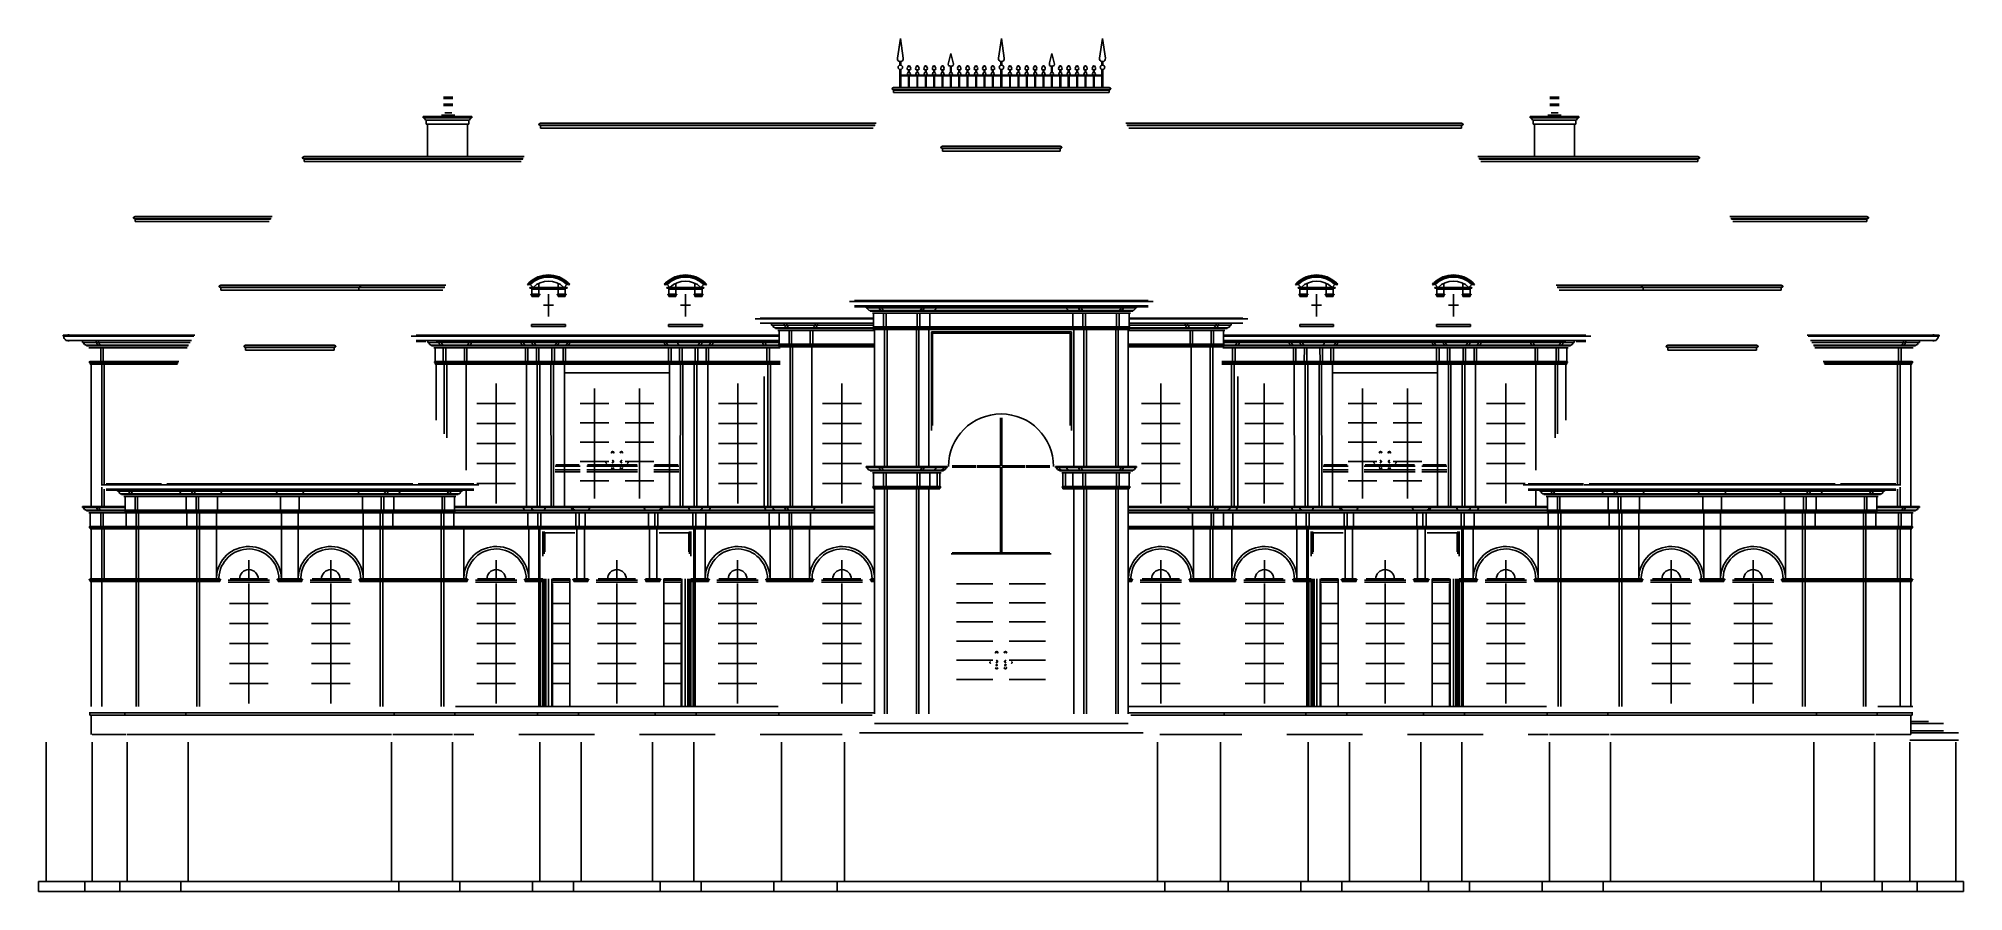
# Model space of a CAD drawing. Header units: metres. Extents: x 10516 to 12055, y -106 to 577.
import ezdxf

# ---------------------------------------------------------------- set-up
doc = ezdxf.new("R2010")
doc.units = ezdxf.units.M

msp = doc.modelspace()

# ---------------------------------------------------------------- linework, layer by layer
for p, q in [((11205, 576.5), (11202.7, 560.7)), ((11205, 576.5), (11207.3, 560.7)), ((11285.8, 576.5), (11283.5, 560.7)), ((11285.8, 576.5), (11288.1, 560.7)), ((11366.6, 576.5), (11364.3, 560.7)), ((11366.6, 576.5), (11368.9, 560.7)), ((11204.6, 558.1), (11204.6, 555.2)), ((11205.4, 558.1), (11204.6, 558.1)), ((11205.4, 558.1), (11205.4, 555.2)), ((11211.4, 554.7), (11210.6, 553.2)), ((11212.2, 554.7), (11213, 553.2)), ((11218.1, 554.7), (11217.3, 553.2)), ((11218.9, 554.7), (11219.8, 553.2)), ((11224.9, 554.7), (11224, 553.2)), ((11225.6, 554.7), (11226.5, 553.2)), ((11231.6, 554.7), (11230.7, 553.2)), ((11232.3, 554.7), (11233.2, 553.2)), ((11238.3, 554.7), (11237.4, 553.2)), ((11239, 554.7), (11239.9, 553.2)), ((11245.4, 564.6), (11243.5, 557.1)), ((11244.6, 554.5), (11246.1, 554.5)), ((11245.1, 554.5), (11245.1, 549.5)), ((11245.4, 564.6), (11247.2, 557.1)), ((11245.6, 554.5), (11245.6, 549.5)), ((11251.7, 554.7), (11250.8, 553.2)), ((11252.4, 554.7), (11253.3, 553.2)), ((11258.4, 554.7), (11257.5, 553.2)), ((11259.2, 554.7), (11260, 553.2)), ((11265.1, 554.7), (11264.3, 553.2)), ((11265.9, 554.7), (11266.7, 553.2)), ((11271.8, 554.7), (11271, 553.2)), ((11272.6, 554.7), (11273.4, 553.2)), ((11278.5, 554.7), (11277.7, 553.2)), ((11279.3, 554.7), (11280.2, 553.2)), ((11285.4, 558.1), (11285.4, 555.2)), ((11285.4, 558.1), (11286.2, 558.1)), ((11286.2, 558.1), (11286.2, 555.2)), ((11292.2, 554.7), (11291.4, 553.2)), ((11293, 554.7), (11293.9, 553.2)), ((11299, 554.7), (11298.1, 553.2)), ((11299.7, 554.7), (11300.6, 553.2)), ((11305.7, 554.7), (11304.8, 553.2)), ((11306.4, 554.7), (11307.3, 553.2)), ((11312.4, 554.7), (11311.5, 553.2)), ((11313.1, 554.7), (11314, 553.2)), ((11319.1, 554.7), (11318.2, 553.2)), ((11319.8, 554.7), (11320.7, 553.2)), ((11326.2, 564.6), (11324.3, 557.1)), ((11326.9, 554.5), (11325.4, 554.5)), ((11325.9, 554.5), (11325.9, 549.5)), ((11326.2, 564.6), (11328, 557.1)), ((11326.4, 554.5), (11326.4, 549.5)), ((11332.5, 554.7), (11331.6, 553.2)), ((11333.3, 554.7), (11334.1, 553.2)), ((11339.2, 554.7), (11338.4, 553.2)), ((11340, 554.7), (11340.8, 553.2)), ((11345.9, 554.7), (11345.1, 553.2)), ((11346.7, 554.7), (11347.5, 553.2)), ((11352.6, 554.7), (11351.8, 553.2)), ((11353.4, 554.7), (11354.3, 553.2)), ((11359.4, 554.7), (11358.5, 553.2)), ((11360.1, 554.7), (11361, 553.2)), ((11366.2, 558.1), (11366.2, 555.2)), ((11366.2, 558.1), (11367, 558.1)), ((11367, 558.1), (11367, 555.2)), ((11204.6, 551.7), (11204.6, 537.3)), ((11205.4, 551.7), (11205.4, 537.3)), ((11245.3, 547.1), (11205.4, 547.1)), ((11225.8, 547.1), (11205.4, 547.1)), ((11245.1, 546.6), (11205.4, 546.6)), ((11212.3, 551.4), (11211.3, 551.4)), ((11211.5, 551.4), (11211.5, 549.5)), ((11211.5, 547.1), (11211.5, 537.3)), ((11212.1, 551.4), (11212.1, 549.5)), ((11212.1, 547.1), (11212.1, 537.3)), ((11219, 551.4), (11218, 551.4)), ((11218.3, 551.4), (11218.3, 549.5)), ((11218.3, 547.1), (11218.3, 537.3)), ((11218.8, 551.4), (11218.8, 549.5)), ((11218.8, 547.1), (11218.8, 537.3)), ((11225.7, 551.4), (11224.7, 551.4)), ((11225, 551.4), (11225, 549.5)), ((11225, 547.1), (11225, 537.3)), ((11225.5, 551.4), (11225.5, 549.5)), ((11225.5, 547.1), (11225.5, 537.3)), ((11232.4, 551.4), (11231.4, 551.4)), ((11231.7, 551.4), (11231.7, 549.5)), ((11231.7, 547.1), (11231.7, 537.3)), ((11232.2, 551.4), (11232.2, 549.5)), ((11232.2, 547.1), (11232.2, 537.3)), ((11239.1, 551.4), (11238.1, 551.4)), ((11238.4, 551.4), (11238.4, 549.5)), ((11238.4, 547.1), (11238.4, 537.3)), ((11238.9, 551.4), (11238.9, 549.5)), ((11238.9, 547.1), (11238.9, 537.3)), ((11245.1, 547.1), (11245.1, 537.3)), ((11245.4, 547.1), (11285.4, 547.1)), ((11245.6, 547.1), (11245.6, 537.3)), ((11245.6, 546.6), (11285.4, 546.6)), ((11251.6, 551.4), (11252.6, 551.4)), ((11251.8, 551.4), (11251.8, 549.5)), ((11251.8, 547.1), (11251.8, 537.3)), ((11252.3, 551.4), (11252.3, 549.5)), ((11252.3, 547.1), (11252.3, 537.3)), ((11258.3, 551.4), (11259.3, 551.4)), ((11258.5, 551.4), (11258.5, 549.5)), ((11258.5, 547.1), (11258.5, 537.3)), ((11259, 551.4), (11259, 549.5)), ((11259, 547.1), (11259, 537.3)), ((11265, 551.4), (11266, 551.4)), ((11265.2, 551.4), (11265.2, 549.5)), ((11265.2, 547.1), (11265.2, 537.3)), ((11265.8, 551.4), (11265.8, 549.5)), ((11265.8, 547.1), (11265.8, 537.3)), ((11271.7, 551.4), (11272.7, 551.4)), ((11271.9, 551.4), (11271.9, 549.5)), ((11271.9, 547.1), (11271.9, 537.3)), ((11272.5, 551.4), (11272.5, 549.5)), ((11272.5, 547.1), (11272.5, 537.3)), ((11278.4, 551.4), (11279.4, 551.4)), ((11278.7, 551.4), (11278.7, 549.5)), ((11278.7, 547.1), (11278.7, 537.3)), ((11279.2, 551.4), (11279.2, 549.5)), ((11279.2, 547.1), (11279.2, 537.3)), ((11285.4, 551.7), (11285.4, 537.3)), ((11286.2, 551.7), (11286.2, 537.3)), ((11326.2, 547.1), (11286.2, 547.1)), ((11325.9, 546.6), (11286.2, 546.6)), ((11293.1, 551.4), (11292.1, 551.4)), ((11292.4, 551.4), (11292.4, 549.5)), ((11292.4, 547.1), (11292.4, 537.3)), ((11292.9, 551.4), (11292.9, 549.5)), ((11292.9, 547.1), (11292.9, 537.3)), ((11299.8, 551.4), (11298.8, 551.4)), ((11299.1, 551.4), (11299.1, 549.5)), ((11299.1, 547.1), (11299.1, 537.3)), ((11299.6, 551.4), (11299.6, 549.5)), ((11299.6, 547.1), (11299.6, 537.3)), ((11306.5, 551.4), (11305.5, 551.4)), ((11305.8, 551.4), (11305.8, 549.5)), ((11305.8, 547.1), (11305.8, 537.3)), ((11306.3, 551.4), (11306.3, 549.5)), ((11306.3, 547.1), (11306.3, 537.3)), ((11313.2, 551.4), (11312.2, 551.4)), ((11312.5, 551.4), (11312.5, 549.5)), ((11312.5, 547.1), (11312.5, 537.3)), ((11313, 551.4), (11313, 549.5)), ((11313, 547.1), (11313, 537.3)), ((11320, 551.4), (11319, 551.4)), ((11319.2, 551.4), (11319.2, 549.5)), ((11319.2, 547.1), (11319.2, 537.3)), ((11319.7, 551.4), (11319.7, 549.5)), ((11319.7, 547.1), (11319.7, 537.3)), ((11325.9, 547.1), (11325.9, 537.3)), ((11326.2, 547.1), (11366.2, 547.1)), ((11326.4, 547.1), (11326.4, 537.3)), ((11326.4, 546.6), (11366.2, 546.6)), ((11332.4, 551.4), (11333.4, 551.4)), ((11332.6, 551.4), (11332.6, 549.5)), ((11332.6, 547.1), (11332.6, 537.3)), ((11333.2, 551.4), (11333.2, 549.5)), ((11333.2, 547.1), (11333.2, 537.3)), ((11339.1, 551.4), (11340.1, 551.4)), ((11339.3, 551.4), (11339.3, 549.5)), ((11339.3, 547.1), (11339.3, 537.3)), ((11339.9, 551.4), (11339.9, 549.5)), ((11339.9, 547.1), (11339.9, 537.3)), ((11345.7, 547.1), (11366.2, 547.1)), ((11345.8, 551.4), (11346.8, 551.4)), ((11346, 551.4), (11346, 549.5)), ((11346, 547.1), (11346, 537.3)), ((11346.6, 551.4), (11346.6, 549.5)), ((11346.6, 547.1), (11346.6, 537.3)), ((11352.5, 551.4), (11353.5, 551.4)), ((11352.8, 551.4), (11352.8, 549.5)), ((11352.8, 547.1), (11352.8, 537.3)), ((11353.3, 551.4), (11353.3, 549.5)), ((11353.3, 547.1), (11353.3, 537.3)), ((11359.2, 551.4), (11360.2, 551.4)), ((11359.5, 551.4), (11359.5, 549.5)), ((11359.5, 547.1), (11359.5, 537.3)), ((11360, 551.4), (11360, 549.5)), ((11360, 547.1), (11360, 537.3)), ((11366.2, 551.7), (11366.2, 537.3)), ((11367, 551.7), (11367, 537.3)), ((10847.2, 529.6), (10839.6, 529.6)), ((10847.2, 528.6), (10839.6, 528.6)), ((10847.2, 523.9), (10839.6, 523.9)), ((11198.5, 536.7), (11199.6, 537.3)), ((11198.8, 535.8), (11285.8, 535.8)), ((11199.6, 535.3), (11199.3, 535.3)), ((11199.6, 537.3), (11285.8, 537.3)), ((11199.6, 533.3), (11199.6, 535.3)), ((11199.6, 535.3), (11285.8, 535.3)), ((11199.6, 533.3), (11200.4, 533.3)), ((11200.4, 533.3), (11371.2, 533.3)), ((11371.9, 537.3), (11285.8, 537.3)), ((11372.8, 535.8), (11285.8, 535.8)), ((11371.9, 535.3), (11285.8, 535.3)), ((11371.9, 533.3), (11371.2, 533.3)), ((11373, 536.7), (11371.9, 537.3)), ((11371.9, 535.3), (11372.3, 535.3)), ((11371.9, 533.3), (11371.9, 535.3)), ((11731.9, 529.6), (11724.3, 529.6)), ((11731.9, 528.6), (11724.3, 528.6)), ((11731.9, 523.9), (11724.3, 523.9)), ((10823.4, 513.1), (10823.4, 514.1)), ((10862.2, 514.1), (10823.4, 514.1)), ((10823.4, 513.1), (10823.4, 513.1)), ((10823.4, 513.1), (10862.2, 513.1)), ((10860.4, 511.3), (10825.2, 511.3)), ((10825.8, 507.9), (10825.8, 511.3)), ((10838.1, 515.1), (10848.7, 515.1)), ((10847.2, 522.9), (10839.6, 522.9)), ((10846.2, 517.1), (10840.6, 517.1)), ((10859.8, 507.9), (10859.8, 511.3)), ((10862.2, 513.1), (10862.2, 514.1)), ((10862.2, 513.1), (10862.2, 513.1)), ((10916.2, 508.3), (10917.3, 508.8)), ((10917.3, 508.8), (11185.7, 508.8)), ((11653.6, 508.8), (11385.2, 508.8)), ((11654.7, 508.3), (11653.6, 508.8)), ((11708.7, 513.1), (11708.7, 514.1)), ((11708.7, 514.1), (11747.5, 514.1)), ((11747.5, 513.1), (11708.7, 513.1)), ((11708.7, 513.1), (11708.7, 513.1)), ((11745.7, 511.3), (11710.5, 511.3)), ((11711.1, 507.9), (11711.1, 511.3)), ((11722.8, 515.1), (11733.4, 515.1)), ((11731.9, 522.9), (11724.3, 522.9)), ((11730.9, 517.1), (11725.3, 517.1)), ((11745.1, 507.9), (11745.1, 511.3)), ((11747.5, 513.1), (11747.5, 514.1)), ((11747.5, 513.1), (11747.5, 513.1)), ((10859.8, 507.9), (10825.8, 507.9)), ((10826.8, 482.1), (10826.8, 507.9)), ((10858.8, 482.1), (10858.8, 507.9)), ((10916.4, 507.3), (11184.8, 507.3)), ((10917.3, 506.8), (10916.9, 506.8)), ((10917.3, 504.8), (10917.3, 506.8)), ((10917.3, 506.8), (11184.5, 506.8)), ((10917.3, 504.8), (10918, 504.8)), ((10918, 504.8), (11183.3, 504.8)), ((11654.5, 507.3), (11386.1, 507.3)), ((11653.6, 506.8), (11386.4, 506.8)), ((11652.9, 504.8), (11387.6, 504.8)), ((11653.6, 504.8), (11652.9, 504.8)), ((11653.6, 506.8), (11654, 506.8)), ((11653.6, 504.8), (11653.6, 506.8)), ((11745.1, 507.9), (11711.1, 507.9)), ((11712.1, 482.1), (11712.1, 507.9)), ((11744.1, 482.1), (11744.1, 507.9)), ((10727.1, 481.5, -0.3), (10728.2, 482.1, -0.3)), ((10727.4, 480.6, -0.3), (10903.3, 480.6, -0.3)), ((10728.2, 480.1, -0.3), (10727.8, 480.1, -0.3)), ((10728.2, 482.1, -0.3), (10904.2, 482.1, -0.3)), ((10728.2, 478.1, -0.3), (10728.2, 480.1, -0.3)), ((10728.2, 480.1, -0.3), (10903, 480.1, -0.3)), ((10728.2, 478.1, -0.3), (10729, 478.1, -0.3)), ((10728.2, 478.1, -0.3), (10901.7, 478.1, -0.3)), ((11237.7, 489.9), (11238.8, 490.4)), ((11237.9, 488.9), (11285.8, 488.9)), ((11238.8, 488.4), (11238.4, 488.4)), ((11238.8, 490.4), (11285.8, 490.4)), ((11238.8, 486.4), (11238.8, 488.4)), ((11238.8, 488.4), (11285.8, 488.4)), ((11238.8, 486.4), (11239.5, 486.4)), ((11239.5, 486.4), (11285.8, 486.4)), ((11332.8, 490.4), (11285.8, 490.4)), ((11333.6, 488.9), (11285.8, 488.9)), ((11332.8, 488.4), (11285.8, 488.4)), ((11332, 486.4), (11285.8, 486.4)), ((11332.8, 486.4), (11332, 486.4)), ((11333.9, 489.9), (11332.8, 490.4)), ((11332.8, 488.4), (11333.1, 488.4)), ((11332.8, 486.4), (11332.8, 488.4)), ((11842.7, 482.1, -0.3), (11666.7, 482.1, -0.3)), ((11843.5, 480.6, -0.3), (11667.7, 480.6, -0.3)), ((11842.7, 480.1, -0.3), (11668, 480.1, -0.3)), ((11842.7, 478.1, -0.3), (11669.2, 478.1, -0.3)), ((11842.7, 478.1, -0.3), (11841.9, 478.1, -0.3)), ((11843.8, 481.5, -0.3), (11842.7, 482.1, -0.3)), ((11842.7, 480.1, -0.3), (11843.1, 480.1, -0.3)), ((11842.7, 478.1, -0.3), (11842.7, 480.1, -0.3)), ((10591.9, 433.5, -0.3), (10593, 434.1, -0.3)), ((10701.7, 432.6, -0.3), (10592.2, 432.6, -0.3)), ((10593, 432.1, -0.3), (10592.6, 432.1, -0.3)), ((10702.6, 434.1, -0.3), (10593, 434.1, -0.3)), ((10701.4, 432.1, -0.3), (10593, 432.1, -0.3)), ((10593, 430.1, -0.3), (10593, 432.1, -0.3)), ((11868.3, 434.1, -0.3), (11977.9, 434.1, -0.3)), ((11869.2, 432.6, -0.3), (11978.7, 432.6, -0.3)), ((11869.5, 432.1, -0.3), (11977.9, 432.1, -0.3)), ((11979, 433.5, -0.3), (11977.9, 434.1, -0.3)), ((11977.9, 432.1, -0.3), (11978.3, 432.1, -0.3)), ((11977.9, 430.1, -0.3), (11977.9, 432.1, -0.3)), ((10593, 430.1, -0.3), (10593.8, 430.1, -0.3)), ((10700.2, 430.1, -0.3), (10593, 430.1, -0.3)), ((11870.7, 430.1, -0.3), (11977.9, 430.1, -0.3)), ((11977.9, 430.1, -0.3), (11977.1, 430.1, -0.3)), ((10660.4, 378.7), (10661.5, 379.2)), ((10660.6, 377.7), (10716.8, 377.7)), ((10661.5, 377.2), (10661.1, 377.2)), ((10661.5, 379.2), (10716.8, 379.2)), ((10661.5, 375.2), (10661.5, 377.2)), ((10661.5, 377.2), (10716.8, 377.2)), ((10661.5, 375.2), (10662.3, 375.2)), ((10662.3, 375.2), (10771.3, 375.2)), ((10841.6, 379.2), (10716.8, 379.2)), ((10840.7, 377.7), (10716.8, 377.7)), ((10772, 377.2), (10716.8, 377.2)), ((10772, 375.2), (10771.3, 375.2)), ((10773.1, 378.7), (10772, 379.2)), ((10772, 377.2), (10772.4, 377.2)), ((10772, 375.2), (10772, 377.2)), ((10839.2, 375.2), (10772, 375.2)), ((10840.4, 377.2), (10772.4, 377.2)), ((10906.7, 379.9), (10907.8, 381)), ((10907.4, 379.2), (10906.7, 379.9)), ((10907.4, 379.2), (10907.8, 379.6)), ((10907.8, 379.6), (10908.5, 380.2)), ((10908.8, 379.5), (10909, 379.7)), ((10908.8, 377.4), (10908.8, 376.9)), ((10908.8, 377.4), (10911.3, 377.4)), ((10908.8, 376.9), (10923.6, 376.9)), ((10911.3, 377.4), (10909, 379.7)), ((10909.7, 371.8), (10910.3, 372.1)), ((10909.8, 376.1), (10910.3, 376.1)), ((10909.8, 371.3), (10913.6, 371.3)), ((10910.3, 371.1), (10910.1, 371.1)), ((10910.3, 376.1), (10923.6, 376.1)), ((10910.3, 376.1), (10910.3, 372.1)), ((10910.3, 372.1), (10913.6, 372.1)), ((10910.3, 370.1), (10910.3, 371.1)), ((10910.3, 371.1), (10913.6, 371.1)), ((10910.3, 370.1), (10910.6, 370.1)), ((10910.6, 370.1), (10915.6, 370.1)), ((10911.3, 377.4), (10923.6, 377.4)), ((10916, 372.1), (10913.6, 372.1)), ((10916.5, 371.3), (10913.6, 371.3)), ((10916, 371.1), (10913.6, 371.1)), ((10916, 370.1), (10915.6, 370.1)), ((10916, 377.4), (10916, 380.7)), ((10916, 372.1), (10916, 376.1)), ((10916.5, 376.1), (10916, 376.1)), ((10916.6, 371.8), (10916, 372.1)), ((10916, 371.1), (10916.2, 371.1)), ((10916, 370.1), (10916, 371.1)), ((10917.5, 377.4), (10917.5, 376.9)), ((10936, 377.4), (10923.6, 377.4)), ((10938.5, 376.9), (10923.6, 376.9)), ((10937, 376.1), (10923.6, 376.1)), ((10923.6, 354.1), (10923.6, 372.1)), ((10929.8, 377.4), (10929.8, 376.9)), ((10930.7, 371.8), (10931.3, 372.1)), ((10930.8, 376.1), (10931.3, 376.1)), ((10930.8, 371.3), (10933.6, 371.3)), ((10931.3, 371.1), (10931.1, 371.1)), ((10931.3, 377.4), (10931.3, 380.7)), ((10931.3, 372.1), (10931.3, 376.1)), ((10931.3, 372.1), (10933.6, 372.1)), ((10931.3, 370.1), (10931.3, 371.1)), ((10931.3, 371.1), (10933.6, 371.1)), ((10931.3, 370.1), (10931.6, 370.1)), ((10931.6, 370.1), (10936.6, 370.1)), ((10937, 372.1), (10933.6, 372.1)), ((10937.5, 371.3), (10933.6, 371.3)), ((10937, 371.1), (10933.6, 371.1)), ((10936, 377.4), (10938.3, 379.7)), ((10938.5, 377.4), (10936, 377.4)), ((10937, 370.1), (10936.6, 370.1)), ((10937, 376.1), (10937, 372.1)), ((10937.5, 376.1), (10937, 376.1)), ((10937.6, 371.8), (10937, 372.1)), ((10937, 371.1), (10937.2, 371.1)), ((10937, 370.1), (10937, 371.1)), ((10938.5, 379.5), (10938.3, 379.7)), ((10938.5, 377.4), (10938.5, 376.9)), ((10939.5, 379.6), (10938.8, 380.2)), ((10940.6, 379.9), (10939.5, 381)), ((10939.9, 379.2), (10939.5, 379.6)), ((10939.9, 379.2), (10940.6, 379.9)), ((11016.2, 379.9), (11017.3, 381)), ((11016.9, 379.2), (11016.2, 379.9)), ((11016.9, 379.2), (11017.2, 379.6)), ((11017.2, 379.6), (11018, 380.2)), ((11018.3, 379.5), (11018.5, 379.7)), ((11018.3, 377.4), (11018.3, 376.9)), ((11018.3, 377.4), (11020.7, 377.4)), ((11018.3, 376.9), (11033.1, 376.9)), ((11020.7, 377.4), (11018.5, 379.7)), ((11019.2, 376.1), (11019.7, 376.1)), ((11019.2, 371.8), (11019.7, 372.1)), ((11019.3, 371.3), (11023.1, 371.3)), ((11019.7, 371.1), (11019.5, 371.1)), ((11019.7, 376.1), (11033.1, 376.1)), ((11019.7, 376.1), (11019.7, 372.1)), ((11019.7, 372.1), (11023.1, 372.1)), ((11019.7, 370.1), (11019.7, 371.1)), ((11019.7, 371.1), (11023.1, 371.1)), ((11019.7, 370.1), (11020.1, 370.1)), ((11020.1, 370.1), (11025.1, 370.1)), ((11020.7, 377.4), (11033.1, 377.4)), ((11025.5, 372.1), (11023.1, 372.1)), ((11025.9, 371.3), (11023.1, 371.3)), ((11025.5, 371.1), (11023.1, 371.1)), ((11025.5, 370.1), (11025.1, 370.1)), ((11025.5, 377.4), (11025.5, 380.7)), ((11025.5, 372.1), (11025.5, 376.1)), ((11026, 376.1), (11025.5, 376.1)), ((11026, 371.8), (11025.5, 372.1)), ((11025.5, 371.1), (11025.7, 371.1)), ((11025.5, 370.1), (11025.5, 371.1)), ((11026.9, 377.4), (11026.9, 376.9)), ((11045.5, 377.4), (11033.1, 377.4)), ((11047.9, 376.9), (11033.1, 376.9)), ((11046.5, 376.1), (11033.1, 376.1)), ((11033.1, 354.1), (11033.1, 372.1)), ((11039.3, 377.4), (11039.3, 376.9)), ((11040.2, 376.1), (11040.7, 376.1)), ((11040.2, 371.8), (11040.7, 372.1)), ((11040.3, 371.3), (11043.1, 371.3)), ((11040.7, 371.1), (11040.5, 371.1)), ((11040.7, 377.4), (11040.7, 380.7)), ((11040.7, 372.1), (11040.7, 376.1)), ((11040.7, 372.1), (11043.1, 372.1)), ((11040.7, 370.1), (11040.7, 371.1)), ((11040.7, 371.1), (11043.1, 371.1)), ((11040.7, 370.1), (11041.1, 370.1)), ((11041.1, 370.1), (11046.1, 370.1)), ((11046.5, 372.1), (11043.1, 372.1)), ((11046.9, 371.3), (11043.1, 371.3)), ((11046.5, 371.1), (11043.1, 371.1)), ((11045.5, 377.4), (11047.7, 379.7)), ((11047.9, 377.4), (11045.5, 377.4)), ((11046.5, 370.1), (11046.1, 370.1)), ((11046.5, 376.1), (11046.5, 372.1)), ((11047, 376.1), (11046.5, 376.1)), ((11047, 371.8), (11046.5, 372.1)), ((11046.5, 371.1), (11046.7, 371.1)), ((11046.5, 370.1), (11046.5, 371.1)), ((11047.9, 379.5), (11047.7, 379.7)), ((11047.9, 377.4), (11047.9, 376.9)), ((11049, 379.6), (11048.3, 380.2)), ((11050, 379.9), (11049, 381)), ((11049.3, 379.2), (11049, 379.6)), ((11049.3, 379.2), (11050, 379.9)), ((11520.9, 379.9), (11522, 381)), ((11521.6, 379.2), (11520.9, 379.9)), ((11521.6, 379.2), (11521.9, 379.6)), ((11521.9, 379.6), (11522.6, 380.2)), ((11523, 379.5), (11523.2, 379.7)), ((11523, 377.4), (11523, 376.9)), ((11523, 377.4), (11525.4, 377.4)), ((11523, 376.9), (11537.8, 376.9)), ((11525.4, 377.4), (11523.2, 379.7)), ((11523.9, 376.1), (11524.4, 376.1)), ((11523.9, 371.8), (11524.4, 372.1)), ((11524, 371.3), (11527.8, 371.3)), ((11524.4, 371.1), (11524.2, 371.1)), ((11524.4, 376.1), (11537.8, 376.1)), ((11524.4, 376.1), (11524.4, 372.1)), ((11524.4, 372.1), (11527.8, 372.1)), ((11524.4, 370.1), (11524.4, 371.1)), ((11524.4, 371.1), (11527.8, 371.1)), ((11524.4, 370.1), (11524.8, 370.1)), ((11524.8, 370.1), (11529.8, 370.1)), ((11525.4, 377.4), (11537.8, 377.4)), ((11530.2, 372.1), (11527.8, 372.1)), ((11530.6, 371.3), (11527.8, 371.3)), ((11530.2, 371.1), (11527.8, 371.1)), ((11530.2, 370.1), (11529.8, 370.1)), ((11530.2, 377.4), (11530.2, 380.7)), ((11530.2, 372.1), (11530.2, 376.1)), ((11530.7, 376.1), (11530.2, 376.1)), ((11530.7, 371.8), (11530.2, 372.1)), ((11530.2, 371.1), (11530.4, 371.1)), ((11530.2, 370.1), (11530.2, 371.1)), ((11531.6, 377.4), (11531.6, 376.9)), ((11550.2, 377.4), (11537.8, 377.4)), ((11552.6, 376.9), (11537.8, 376.9)), ((11551.2, 376.1), (11537.8, 376.1)), ((11537.8, 354.1), (11537.8, 372.1)), ((11544, 377.4), (11544, 376.9)), ((11544.9, 376.1), (11545.4, 376.1)), ((11544.9, 371.8), (11545.4, 372.1)), ((11545, 371.3), (11547.8, 371.3)), ((11545.4, 371.1), (11545.2, 371.1)), ((11545.4, 377.4), (11545.4, 380.7)), ((11545.4, 372.1), (11545.4, 376.1)), ((11545.4, 372.1), (11547.8, 372.1)), ((11545.4, 370.1), (11545.4, 371.1)), ((11545.4, 371.1), (11547.8, 371.1)), ((11545.4, 370.1), (11545.8, 370.1)), ((11545.8, 370.1), (11550.8, 370.1)), ((11551.2, 372.1), (11547.8, 372.1)), ((11551.6, 371.3), (11547.8, 371.3)), ((11551.2, 371.1), (11547.8, 371.1)), ((11550.2, 377.4), (11552.4, 379.7)), ((11552.6, 377.4), (11550.2, 377.4)), ((11551.2, 370.1), (11550.8, 370.1)), ((11551.2, 376.1), (11551.2, 372.1)), ((11551.7, 376.1), (11551.2, 376.1)), ((11551.7, 371.8), (11551.2, 372.1)), ((11551.2, 371.1), (11551.4, 371.1)), ((11551.2, 370.1), (11551.2, 371.1)), ((11552.6, 379.5), (11552.4, 379.7)), ((11552.6, 377.4), (11552.6, 376.9)), ((11553.7, 379.6), (11553, 380.2)), ((11554.7, 379.9), (11553.6, 381)), ((11554, 379.2), (11553.7, 379.6)), ((11554, 379.2), (11554.7, 379.9)), ((11630.4, 379.9), (11631.4, 381)), ((11631, 379.2), (11630.4, 379.9)), ((11631, 379.2), (11631.4, 379.6)), ((11631.4, 379.6), (11632.1, 380.2)), ((11632.5, 379.5), (11632.6, 379.7)), ((11632.5, 377.4), (11632.5, 376.9)), ((11632.5, 377.4), (11634.9, 377.4)), ((11632.5, 376.9), (11647.3, 376.9)), ((11634.9, 377.4), (11632.6, 379.7)), ((11633.4, 376.1), (11633.9, 376.1)), ((11633.4, 371.8), (11633.9, 372.1)), ((11633.5, 371.3), (11637.3, 371.3)), ((11633.9, 371.1), (11633.7, 371.1)), ((11633.9, 376.1), (11647.3, 376.1)), ((11633.9, 376.1), (11633.9, 372.1)), ((11633.9, 372.1), (11637.3, 372.1)), ((11633.9, 370.1), (11633.9, 371.1)), ((11633.9, 371.1), (11637.3, 371.1)), ((11633.9, 370.1), (11634.3, 370.1)), ((11634.3, 370.1), (11639.3, 370.1)), ((11634.9, 377.4), (11647.3, 377.4)), ((11639.7, 372.1), (11637.3, 372.1)), ((11640.1, 371.3), (11637.3, 371.3)), ((11639.7, 371.1), (11637.3, 371.1)), ((11639.7, 370.1), (11639.3, 370.1)), ((11639.7, 377.4), (11639.7, 380.7)), ((11639.7, 372.1), (11639.7, 376.1)), ((11640.2, 376.1), (11639.7, 376.1)), ((11640.2, 371.8), (11639.7, 372.1)), ((11639.7, 371.1), (11639.8, 371.1)), ((11639.7, 370.1), (11639.7, 371.1)), ((11641.1, 377.4), (11641.1, 376.9)), ((11659.7, 377.4), (11647.3, 377.4)), ((11662.1, 376.9), (11647.3, 376.9)), ((11660.7, 376.1), (11647.3, 376.1)), ((11647.3, 354.1), (11647.3, 372.1)), ((11653.5, 377.4), (11653.5, 376.9)), ((11654.4, 376.1), (11654.9, 376.1)), ((11654.4, 371.8), (11654.9, 372.1)), ((11654.5, 371.3), (11657.3, 371.3)), ((11654.9, 371.1), (11654.7, 371.1)), ((11654.9, 377.4), (11654.9, 380.7)), ((11654.9, 372.1), (11654.9, 376.1)), ((11654.9, 372.1), (11657.3, 372.1)), ((11654.9, 370.1), (11654.9, 371.1)), ((11654.9, 371.1), (11657.3, 371.1)), ((11654.9, 370.1), (11655.3, 370.1)), ((11655.3, 370.1), (11660.3, 370.1)), ((11660.7, 372.1), (11657.3, 372.1)), ((11661.1, 371.3), (11657.3, 371.3)), ((11660.7, 371.1), (11657.3, 371.1)), ((11659.7, 377.4), (11661.9, 379.7)), ((11662.1, 377.4), (11659.7, 377.4)), ((11660.7, 370.1), (11660.3, 370.1)), ((11660.7, 376.1), (11660.7, 372.1)), ((11661.2, 376.1), (11660.7, 376.1)), ((11661.2, 371.8), (11660.7, 372.1)), ((11660.7, 371.1), (11660.8, 371.1)), ((11660.7, 370.1), (11660.7, 371.1)), ((11662.1, 379.5), (11661.9, 379.7)), ((11662.1, 377.4), (11662.1, 376.9)), ((11663.1, 379.6), (11662.4, 380.2)), ((11664.2, 379.9), (11663.1, 381)), ((11663.5, 379.2), (11663.1, 379.6)), ((11663.5, 379.2), (11664.2, 379.9)), ((11729.3, 379.2), (11854.1, 379.2)), ((11730.2, 377.7), (11854.1, 377.7)), ((11730.5, 377.2), (11798.5, 377.2)), ((11731.8, 375.2), (11798.9, 375.2)), ((11797.8, 378.7), (11798.9, 379.2)), ((11798.9, 377.2), (11798.5, 377.2)), ((11798.9, 375.2), (11798.9, 377.2)), ((11798.9, 377.2), (11854.1, 377.2)), ((11798.9, 375.2), (11799.6, 375.2)), ((11799.6, 375.2), (11908.7, 375.2)), ((11909.4, 379.2), (11854.1, 379.2)), ((11910.3, 377.7), (11854.1, 377.7)), ((11909.4, 377.2), (11854.1, 377.2)), ((11909.4, 375.2), (11908.7, 375.2)), ((11910.5, 378.7), (11909.4, 379.2)), ((11909.4, 377.2), (11909.8, 377.2)), ((11909.4, 375.2), (11909.4, 377.2)), ((10927.6, 363.1), (10919.6, 363.1)), ((11037.1, 363.1), (11029.1, 363.1)), ((11407.2, 366.1), (11164.4, 366.1)), ((11403.2, 366.8), (11168.4, 366.8)), ((11403.2, 362.7), (11168.4, 362.7)), ((11403.2, 361.8), (11168.4, 361.8)), ((11177.6, 361.8), (11177.6, 361.1)), ((11177.6, 361.1), (11178.6, 361.1)), ((11178.6, 361.1), (11392.9, 361.1)), ((11180.7, 359), (11180.7, 358.5)), ((11180.7, 359), (11390.8, 359)), ((11180.7, 358.5), (11390.8, 358.5)), ((11182.6, 356.8), (11183.6, 356.8)), ((11183.6, 356.8), (11183.6, 345.8)), ((11183.6, 356.8), (11387.9, 356.8)), ((11187.7, 361.9), (11187.7, 361.1)), ((11187.7, 361.1), (11188.2, 361.1)), ((11189.7, 361.9), (11189.7, 361.1)), ((11189.7, 359), (11189.7, 358.5)), ((11191.1, 356.9), (11191.6, 356.9)), ((11191.6, 356.9), (11191.6, 345.9)), ((11191.7, 359), (11191.7, 358.5)), ((11193.1, 356.9), (11193.6, 356.9)), ((11193.6, 356.9), (11193.6, 345.9)), ((11218.5, 356.9), (11218.5, 345.9)), ((11219, 356.9), (11218.5, 356.9)), ((11220.4, 359), (11220.4, 358.5)), ((11220.5, 356.9), (11220.5, 345.9)), ((11221, 356.9), (11220.5, 356.9)), ((11222.4, 361.9), (11222.4, 361.1)), ((11222.4, 359), (11222.4, 358.5)), ((11224.4, 361.1), (11223.9, 361.1)), ((11224.4, 361.9), (11224.4, 361.1)), ((11228.5, 356.8), (11228.5, 345.8)), ((11229.5, 356.8), (11228.5, 356.8)), ((11231.4, 359), (11231.4, 358.5)), ((11234.5, 361.1), (11233.5, 361.1)), ((11234.5, 361.8), (11234.5, 361.1)), ((11337, 361.8), (11337, 361.1)), ((11337, 361.1), (11338, 361.1)), ((11340.1, 359), (11340.1, 358.5)), ((11342, 356.8), (11343, 356.8)), ((11343, 356.8), (11343, 345.8)), ((11347.1, 361.9), (11347.1, 361.1)), ((11347.1, 361.1), (11347.6, 361.1)), ((11349.1, 361.9), (11349.1, 361.1)), ((11349.1, 359), (11349.1, 358.5)), ((11350.5, 356.9), (11351, 356.9)), ((11351, 356.9), (11351, 345.9)), ((11351.1, 359), (11351.1, 358.5)), ((11352.5, 356.9), (11353, 356.9)), ((11353, 356.9), (11353, 345.9)), ((11377.9, 356.9), (11377.9, 345.9)), ((11378.4, 356.9), (11377.9, 356.9)), ((11379.8, 359), (11379.8, 358.5)), ((11379.9, 356.9), (11379.9, 345.9)), ((11380.4, 356.9), (11379.9, 356.9)), ((11381.8, 361.9), (11381.8, 361.1)), ((11381.8, 359), (11381.8, 358.5)), ((11383.8, 361.1), (11383.3, 361.1)), ((11383.8, 361.9), (11383.8, 361.1)), ((11387.9, 356.8), (11387.9, 345.8)), ((11388.9, 356.8), (11387.9, 356.8)), ((11390.8, 359), (11390.8, 358.5)), ((11393.9, 361.1), (11392.9, 361.1)), ((11393.9, 361.8), (11393.9, 361.1)), ((11541.8, 363.1), (11533.8, 363.1)), ((11651.3, 363.1), (11643.3, 363.1)), ((10535.4, 339.3), (10640.7, 339.3)), ((10535.4, 339.3), (10535.4, 338.3)), ((10539.8, 339.3), (10539.8, 340.1)), ((11108, 339.1), (10817.8, 339.1)), ((10937.2, 347.6), (10910.1, 347.6)), ((10910.1, 347.6), (10910.1, 346.1)), ((10937.2, 346.1), (10910.1, 346.1)), ((10937.2, 347.6), (10937.2, 346.1)), ((11046.7, 347.6), (11019.6, 347.6)), ((11019.6, 347.6), (11019.6, 346.1)), ((11046.7, 346.1), (11019.6, 346.1)), ((11046.7, 347.6), (11046.7, 346.1)), ((11183.6, 352.2), (11088.8, 352.2)), ((11183.6, 352.9), (11092.8, 352.9)), ((11183.6, 348.8), (11092.8, 348.8)), ((11102, 347.9), (11102, 347.2)), ((11102, 347.2), (11103, 347.2)), ((11103, 347.2), (11183.6, 347.2)), ((11105.1, 345.1), (11105.1, 344.6)), ((11105.1, 345.1), (11285.8, 345.1)), ((11105.1, 344.6), (11183.6, 344.6)), ((11107, 342.9), (11108, 342.9)), ((11108, 342.9), (11108, 331.9)), ((11108, 342.9), (11184.4, 342.9)), ((11112.1, 347.9), (11112.1, 347.2)), ((11112.1, 347.2), (11112.6, 347.2)), ((11114.1, 347.9), (11114.1, 347.2)), ((11114.1, 345.1), (11114.1, 344.6)), ((11115.5, 342.9), (11116, 342.9)), ((11116, 342.9), (11116, 331.9)), ((11116.1, 345.1), (11116.1, 344.6)), ((11117.5, 342.9), (11118, 342.9)), ((11118, 342.9), (11118, 331.9)), ((11132.9, 342.9), (11132.9, 331.9)), ((11133.4, 342.9), (11132.9, 342.9)), ((11134.8, 345.1), (11134.8, 344.6)), ((11134.9, 342.9), (11134.9, 331.9)), ((11135.4, 342.9), (11134.9, 342.9)), ((11136.8, 347.9), (11136.8, 347.2)), ((11136.8, 345.1), (11136.8, 344.6)), ((11138.8, 347.2), (11138.3, 347.2)), ((11138.8, 347.9), (11138.8, 347.2)), ((11183.1, 345.6), (11183.6, 345.8)), ((11183.6, 344.8), (11183.4, 344.8)), ((11183.6, 345.8), (11387.9, 345.8)), ((11183.6, 343.8), (11183.6, 344.8)), ((11183.6, 344.8), (11387.9, 344.8)), ((11183.6, 343.8), (11387.9, 343.8)), ((11184.4, 343.8), (11184.4, 234.1)), ((11191.1, 345.6), (11191.6, 345.9)), ((11191.6, 344.9), (11191.4, 344.9)), ((11191.6, 343.9), (11191.6, 344.9)), ((11191.6, 343.9), (11192.4, 343.9)), ((11192.4, 234.1), (11192.4, 343.8)), ((11193.1, 345.6), (11193.6, 345.9)), ((11193.6, 344.9), (11193.4, 344.9)), ((11193.6, 343.9), (11193.6, 344.9)), ((11193.6, 343.9), (11194.4, 343.9)), ((11194.4, 234.1), (11194.4, 343.8)), ((11218.5, 343.9), (11217.8, 343.9)), ((11217.8, 234.1), (11217.8, 343.8)), ((11219.1, 345.6), (11218.5, 345.9)), ((11218.5, 344.9), (11218.7, 344.9)), ((11218.5, 343.9), (11218.5, 344.9)), ((11220.5, 343.9), (11219.8, 343.9)), ((11219.8, 234.1), (11219.8, 343.8)), ((11221.1, 345.6), (11220.5, 345.9)), ((11220.5, 344.9), (11220.7, 344.9)), ((11220.5, 343.9), (11220.5, 344.9)), ((11228.5, 343.8), (11227.8, 343.8)), ((11227.8, 343.8), (11227.8, 234.1)), ((11229.1, 345.6), (11228.5, 345.8)), ((11228.5, 344.8), (11228.7, 344.8)), ((11228.5, 343.8), (11228.5, 344.8)), ((11229.8, 341.8), (11229.8, 262.9)), ((11229.8, 341.8), (11341.8, 341.8)), ((11230.8, 340.8), (11230.8, 266.8)), ((11230.8, 340.8), (11340.8, 340.8)), ((11466.4, 345.1), (11285.8, 345.1)), ((11340.8, 340.8), (11340.8, 266.8)), ((11341.8, 341.8), (11341.8, 262.9)), ((11342.5, 345.6), (11343, 345.8)), ((11343, 344.8), (11342.8, 344.8)), ((11343, 343.8), (11343, 344.8)), ((11343, 343.8), (11343.8, 343.8)), ((11343.8, 343.8), (11343.8, 234.1)), ((11350.5, 345.6), (11351, 345.9)), ((11351, 344.9), (11350.8, 344.9)), ((11351, 343.9), (11351, 344.9)), ((11351, 343.9), (11351.8, 343.9)), ((11351.8, 234.1), (11351.8, 343.8)), ((11352.5, 345.6), (11353, 345.9)), ((11353, 344.9), (11352.8, 344.9)), ((11353, 343.9), (11353, 344.9)), ((11353, 343.9), (11353.8, 343.9)), ((11353.8, 234.1), (11353.8, 343.8)), ((11377.9, 343.9), (11377.2, 343.9)), ((11377.2, 234.1), (11377.2, 343.8)), ((11378.5, 345.6), (11377.9, 345.9)), ((11377.9, 344.9), (11378.1, 344.9)), ((11377.9, 343.9), (11377.9, 344.9)), ((11379.9, 343.9), (11379.2, 343.9)), ((11379.2, 234.1), (11379.2, 343.8)), ((11380.5, 345.6), (11379.9, 345.9)), ((11379.9, 344.9), (11380.1, 344.9)), ((11379.9, 343.9), (11379.9, 344.9)), ((11387.2, 343.8), (11387.2, 234.1)), ((11463.5, 342.9), (11387.2, 342.9)), ((11387.9, 352.9), (11478.8, 352.9)), ((11387.9, 352.2), (11482.8, 352.2)), ((11387.9, 348.8), (11478.8, 348.8)), ((11468.5, 347.2), (11387.9, 347.2)), ((11388.5, 345.6), (11387.9, 345.8)), ((11387.9, 344.8), (11388.1, 344.8)), ((11387.9, 343.8), (11387.9, 344.8)), ((11466.4, 344.6), (11387.9, 344.6)), ((11432.7, 347.9), (11432.7, 347.2)), ((11432.7, 347.2), (11433.2, 347.2)), ((11434.7, 347.9), (11434.7, 347.2)), ((11434.7, 345.1), (11434.7, 344.6)), ((11436.1, 342.9), (11436.6, 342.9)), ((11436.6, 342.9), (11436.6, 331.9)), ((11436.7, 345.1), (11436.7, 344.6)), ((11438.1, 342.9), (11438.6, 342.9)), ((11438.6, 342.9), (11438.6, 331.9)), ((11453.5, 342.9), (11453.5, 331.9)), ((11454, 342.9), (11453.5, 342.9)), ((11455.4, 345.1), (11455.4, 344.6)), ((11455.5, 342.9), (11455.5, 331.9)), ((11456, 342.9), (11455.5, 342.9)), ((11457.4, 347.9), (11457.4, 347.2)), ((11457.4, 345.1), (11457.4, 344.6)), ((11459.4, 347.2), (11458.9, 347.2)), ((11459.4, 347.9), (11459.4, 347.2)), ((11463.5, 342.9), (11463.5, 331.9)), ((11464.5, 342.9), (11463.5, 342.9)), ((11463.5, 339.1), (11753.1, 339.1)), ((11466.4, 345.1), (11466.4, 344.6)), ((11469.5, 347.2), (11468.5, 347.2)), ((11469.5, 347.9), (11469.5, 347.2)), ((11551.3, 347.6), (11524.3, 347.6)), ((11524.3, 347.6), (11524.3, 346.1)), ((11551.3, 346.1), (11524.3, 346.1)), ((11551.3, 347.6), (11551.3, 346.1)), ((11660.8, 347.6), (11633.7, 347.6)), ((11633.7, 347.6), (11633.7, 346.1)), ((11660.8, 346.1), (11633.7, 346.1)), ((11660.8, 347.6), (11660.8, 346.1)), ((11930.2, 339.3), (12031.1, 339.3)), ((12031.1, 339.3), (12031.1, 340.1)), ((12035.6, 339.3), (12031.1, 339.3)), ((12035.6, 339.3), (12035.6, 338.3)), ((10535.4, 338.3), (10640.1, 338.3)), ((10537.7, 334.8), (10537.7, 335.3)), ((10537.7, 334.8), (10638, 334.8)), ((10539.8, 334.1), (10539.8, 334.8)), ((10551, 334.1, 0.3), (10551, 333.3, 0.3)), ((10551, 333.3, 0.3), (10552, 333.3, 0.3)), ((10552, 333.3), (10637.1, 333.3)), ((10554.1, 331.2, 0.3), (10554.1, 330.7, 0.3)), ((10554.1, 331.2), (10635.8, 331.2)), ((10554.1, 330.7), (10635.5, 330.7)), ((10556, 329.1), (10634.6, 329.1)), ((10561.8, 334.1, 0.3), (10561.8, 333.3, 0.3)), ((10561.8, 333.3, 0.3), (10562.3, 333.3, 0.3)), ((10563.8, 334.1, 0.3), (10563.8, 333.3, 0.3)), ((10563.8, 333.3, 0.3), (10564.3, 333.3, 0.3)), ((10563.8, 331.2, 0.3), (10563.8, 330.7, 0.3)), ((10565.6, 329.1, 0.3), (10565.6, 318.1, 0.3)), ((10565.8, 331.2, 0.3), (10565.8, 330.7, 0.3)), ((10567.6, 329.1, 0.3), (10567.6, 318.1, 0.3)), ((10680.3, 330.7), (10681.4, 331.2)), ((10680.6, 329.7), (10716.8, 329.7)), ((10681.4, 329.2), (10681.1, 329.2)), ((10681.4, 331.2), (10716.8, 331.2)), ((10681.4, 327.2), (10681.4, 329.2)), ((10681.4, 329.2), (10716.8, 329.2)), ((10681.4, 327.2), (10682.2, 327.2)), ((10682.2, 327.2), (10751.3, 327.2)), ((10752.1, 331.2), (10716.8, 331.2)), ((10753, 329.7), (10716.8, 329.7)), ((10752.1, 329.2), (10716.8, 329.2)), ((10752.1, 327.2), (10751.3, 327.2)), ((10753.2, 330.7), (10752.1, 331.2)), ((10752.1, 329.2), (10752.5, 329.2)), ((10752.1, 327.2), (10752.1, 329.2)), ((11108, 338.3), (10813.8, 338.3)), ((11108, 334.9), (10817.8, 334.9)), ((10817.8, 334.1), (10825.4, 334.1)), ((10827, 334.1), (10827, 333.3)), ((10827, 333.3), (10828, 333.3)), ((10828, 333.3), (11108, 333.3)), ((10830.1, 331.2), (11184.4, 331.2)), ((10830.1, 331.2), (10830.1, 330.7)), ((10830.1, 330.7), (11108, 330.7)), ((10832, 329.1), (10833, 329.1)), ((10833, 329.1), (10833, 318.1)), ((10833, 329.1), (11108.8, 329.1)), ((10833.8, 334.1), (11108, 334.1)), ((10835.6, 334.1), (10835.6, 333.3)), ((10835.6, 333.3), (10836.1, 333.3)), ((10837.6, 334.1), (10837.6, 333.3)), ((10837.6, 331.2), (10837.6, 330.7)), ((10839, 329.1), (10839.5, 329.1)), ((10839.5, 329.1), (10839.5, 318.1)), ((10839.6, 331.2), (10839.6, 330.7)), ((10841, 329.1), (10841.5, 329.1)), ((10841.5, 329.1), (10841.5, 318.1)), ((10856.4, 329.1), (10856.4, 318.1)), ((10856.9, 329.1), (10856.4, 329.1)), ((10858.3, 331.2), (10858.3, 330.7)), ((10858.4, 329.1), (10858.4, 318.1)), ((10858.9, 329.1), (10858.4, 329.1)), ((10860.3, 334.1), (10860.3, 333.3)), ((10860.3, 331.2), (10860.3, 330.7)), ((10862.3, 333.3), (10861.8, 333.3)), ((10862.3, 334.1), (10862.3, 333.3)), ((10901.2, 334.1), (10901.2, 333.3)), ((10901.2, 333.3), (10901.7, 333.3)), ((10903.2, 334.1), (10903.2, 333.3)), ((10903.2, 331.2), (10903.2, 330.7)), ((10904.6, 329.1), (10905.1, 329.1)), ((10905.1, 329.1), (10905.1, 318.1)), ((10905.2, 331.2), (10905.2, 330.7)), ((10906.6, 329.1), (10907.1, 329.1)), ((10907.1, 329.1), (10907.1, 318.1)), ((10910, 334.1), (10910, 333.3)), ((10910, 333.3), (10910.5, 333.3)), ((10912, 334.1), (10912, 333.3)), ((10912, 333.3), (10912.5, 333.3)), ((10912, 331.2), (10912, 330.7)), ((10913.4, 329.1), (10913.9, 329.1)), ((10913.9, 329.1), (10913.9, 318.1)), ((10914, 331.2), (10914, 330.7)), ((10915.4, 329.1), (10915.9, 329.1)), ((10915.9, 329.1), (10915.9, 318.1)), ((10926.4, 329.1), (10926.4, 318.1)), ((10926.9, 329.1), (10926.4, 329.1)), ((10928.3, 331.2), (10928.3, 330.7)), ((10928.4, 329.1), (10928.4, 318.1)), ((10928.9, 329.1), (10928.4, 329.1)), ((10930.3, 333.3), (10929.8, 333.3)), ((10930.3, 334.1), (10930.3, 333.3)), ((10930.3, 331.2), (10930.3, 330.7)), ((10932.3, 333.3), (10931.8, 333.3)), ((10932.3, 334.1), (10932.3, 333.3)), ((10935.7, 329.1), (10935.2, 329.1)), ((10935.2, 329.1), (10935.2, 318.1)), ((10937, 331.2), (10937, 330.7)), ((10937.7, 329.1), (10937.2, 329.1)), ((10937.2, 329.1), (10937.2, 318.1)), ((10939, 334.1), (10939, 333.3)), ((10939, 331.2), (10939, 330.7)), ((10941, 333.3), (10940.5, 333.3)), ((10941, 334.1), (10941, 333.3)), ((11015.7, 334.1), (11015.7, 333.3)), ((11015.7, 333.3), (11016.2, 333.3)), ((11017.7, 334.1), (11017.7, 333.3)), ((11017.7, 331.2), (11017.7, 330.7)), ((11019.1, 329.1), (11019.6, 329.1)), ((11019.6, 329.1), (11019.6, 318.1)), ((11019.7, 331.2), (11019.7, 330.7)), ((11021.1, 329.1), (11021.6, 329.1)), ((11021.6, 329.1), (11021.6, 318.1)), ((11026.5, 334.1), (11026.5, 333.3)), ((11026.5, 333.3), (11027, 333.3)), ((11026.5, 331.2), (11026.5, 330.7)), ((11027.9, 329.1), (11028.4, 329.1)), ((11028.4, 329.1), (11028.4, 318.1)), ((11028.5, 331.2), (11028.5, 330.7)), ((11029.9, 329.1), (11030.4, 329.1)), ((11030.4, 329.1), (11030.4, 318.1)), ((11040.9, 329.1), (11040.9, 318.1)), ((11041.4, 329.1), (11040.9, 329.1)), ((11042.7, 331.2), (11042.7, 330.7)), ((11042.9, 329.1), (11042.9, 318.1)), ((11043.4, 329.1), (11042.9, 329.1)), ((11044.7, 333.3), (11044.2, 333.3)), ((11044.7, 334.1), (11044.7, 333.3)), ((11044.7, 331.2), (11044.7, 330.7)), ((11046.7, 333.3), (11046.2, 333.3)), ((11046.7, 334.1), (11046.7, 333.3)), ((11049.6, 329.1), (11049.6, 318.1)), ((11050.1, 329.1), (11049.6, 329.1)), ((11051.5, 331.2), (11051.5, 330.7)), ((11051.6, 329.1), (11051.6, 318.1)), ((11052.1, 329.1), (11051.6, 329.1)), ((11053.5, 334.1), (11053.5, 333.3)), ((11053.5, 331.2), (11053.5, 330.7)), ((11055.5, 333.3), (11055, 333.3)), ((11055.5, 334.1), (11055.5, 333.3)), ((11094.5, 334.1), (11094.5, 333.3)), ((11094.5, 333.3), (11095, 333.3)), ((11096.5, 334.1), (11096.5, 333.3)), ((11096.5, 331.2), (11096.5, 330.7)), ((11097.8, 329.1), (11098.3, 329.1)), ((11098.3, 329.1), (11098.3, 318.1)), ((11098.5, 331.2), (11098.5, 330.7)), ((11099.8, 329.1), (11100.3, 329.1)), ((11100.3, 329.1), (11100.3, 318.1)), ((11107.5, 331.7), (11108, 331.9)), ((11108, 330.9), (11107.8, 330.9)), ((11108, 331.9), (11184.4, 331.9)), ((11108, 329.9), (11108, 330.9)), ((11108, 330.9), (11184.4, 330.9)), ((11108, 329.9), (11184.4, 329.9)), ((11115.5, 331.7), (11116, 331.9)), ((11116, 330.9), (11115.8, 330.9)), ((11116, 329.9), (11116, 330.9)), ((11116, 329.9), (11116.8, 329.9)), ((11116.8, 202.1), (11116.8, 329.9)), ((11117.5, 331.7), (11118, 331.9)), ((11118, 329.9), (11118, 330.9)), ((11118, 329.9), (11118.8, 329.9)), ((11118.8, 202.1), (11118.8, 329.9)), ((11132.9, 329.9), (11132.2, 329.9)), ((11133.5, 331.7), (11132.9, 331.9)), ((11132.9, 329.9), (11132.9, 330.9)), ((11134.2, 202.1), (11134.2, 329.9)), ((11134.9, 329.9), (11134.2, 329.9)), ((11135.5, 331.7), (11134.9, 331.9)), ((11134.9, 330.9), (11135.1, 330.9)), ((11134.9, 329.9), (11134.9, 330.9)), ((11463.5, 331.9), (11387.2, 331.9)), ((11740.8, 331.2), (11387.2, 331.2)), ((11463.5, 330.9), (11387.2, 330.9)), ((11463.5, 329.9), (11387.2, 329.9)), ((11436.1, 331.7), (11436.6, 331.9)), ((11436.6, 330.9), (11436.4, 330.9)), ((11436.6, 329.9), (11436.6, 330.9)), ((11436.6, 329.9), (11437.4, 329.9)), ((11437.4, 202.1), (11437.4, 329.9)), ((11438.1, 331.7), (11438.6, 331.9)), ((11438.6, 329.9), (11438.6, 330.9)), ((11438.6, 329.9), (11439.4, 329.9)), ((11452.8, 202.1), (11452.8, 329.9)), ((11453.5, 329.9), (11452.8, 329.9)), ((11454.1, 331.7), (11453.5, 331.9)), ((11453.5, 329.9), (11453.5, 330.9)), ((11454.8, 202.1), (11454.8, 329.9)), ((11455.5, 329.9), (11454.8, 329.9)), ((11456.1, 331.7), (11455.5, 331.9)), ((11455.5, 330.9), (11455.7, 330.9)), ((11455.5, 329.9), (11455.5, 330.9)), ((11737.9, 329.1), (11462.8, 329.1)), ((11463.5, 338.3), (11757.1, 338.3)), ((11463.5, 334.9), (11753.1, 334.9)), ((11737.1, 334.1), (11463.5, 334.1)), ((11742.9, 333.3), (11463.5, 333.3)), ((11464.1, 331.7), (11463.5, 331.9)), ((11463.5, 330.9), (11463.7, 330.9)), ((11463.5, 329.9), (11463.5, 330.9)), ((11740.8, 330.7), (11463.5, 330.7)), ((11470.6, 329.1), (11470.6, 318.1)), ((11471.1, 329.1), (11470.6, 329.1)), ((11472.5, 331.2), (11472.5, 330.7)), ((11472.6, 329.1), (11472.6, 318.1)), ((11473.1, 329.1), (11472.6, 329.1)), ((11474.5, 334.1), (11474.5, 333.3)), ((11474.5, 331.2), (11474.5, 330.7)), ((11476.5, 333.3), (11476, 333.3)), ((11476.5, 334.1), (11476.5, 333.3)), ((11515.4, 334.1), (11515.4, 333.3)), ((11515.4, 333.3), (11515.9, 333.3)), ((11517.4, 334.1), (11517.4, 333.3)), ((11517.4, 331.2), (11517.4, 330.7)), ((11518.8, 329.1), (11519.3, 329.1)), ((11519.3, 329.1), (11519.3, 318.1)), ((11519.4, 331.2), (11519.4, 330.7)), ((11520.8, 329.1), (11521.3, 329.1)), ((11521.3, 329.1), (11521.3, 318.1)), ((11524.2, 334.1), (11524.2, 333.3)), ((11524.2, 333.3), (11524.7, 333.3)), ((11526.2, 334.1), (11526.2, 333.3)), ((11526.2, 333.3), (11526.7, 333.3)), ((11526.2, 331.2), (11526.2, 330.7)), ((11527.6, 329.1), (11528.1, 329.1)), ((11528.1, 329.1), (11528, 318.1)), ((11528.2, 331.2), (11528.2, 330.7)), ((11529.6, 329.1), (11530.1, 329.1)), ((11530.1, 329.1), (11530, 318.1)), ((11540.5, 329.1), (11540.6, 318.1)), ((11541, 329.1), (11540.5, 329.1)), ((11542.4, 331.2), (11542.4, 330.7)), ((11542.5, 329.1), (11542.6, 318.1)), ((11543, 329.1), (11542.5, 329.1)), ((11544.4, 333.3), (11543.9, 333.3)), ((11544.4, 334.1), (11544.4, 333.3)), ((11544.4, 331.2), (11544.4, 330.7)), ((11549.8, 329.1), (11549.3, 329.1)), ((11549.3, 329.1), (11549.3, 318.1)), ((11551.2, 331.2), (11551.2, 330.7)), ((11551.8, 329.1), (11551.3, 329.1)), ((11551.3, 329.1), (11551.3, 318.1)), ((11553.2, 334.1), (11553.2, 333.3)), ((11553.2, 331.2), (11553.2, 330.7)), ((11555.2, 333.3), (11554.7, 333.3)), ((11555.2, 334.1), (11555.2, 333.3)), ((11629.9, 334.1), (11629.9, 333.3)), ((11629.9, 333.3), (11630.4, 333.3)), ((11631.9, 334.1), (11631.9, 333.3)), ((11631.9, 331.2), (11631.9, 330.7)), ((11633.3, 329.1), (11633.8, 329.1)), ((11633.8, 329.1), (11633.8, 318.1)), ((11633.9, 331.2), (11633.9, 330.7)), ((11635.3, 329.1), (11635.8, 329.1)), ((11635.8, 329.1), (11635.8, 318.1)), ((11638.7, 334.1), (11638.7, 333.3)), ((11638.7, 333.3), (11639.2, 333.3)), ((11640.7, 334.1), (11640.7, 333.3)), ((11640.7, 333.3), (11641.2, 333.3)), ((11640.7, 331.2), (11640.7, 330.7)), ((11642, 329.1), (11642.5, 329.1)), ((11642.5, 329.1), (11642.5, 318.1)), ((11642.7, 331.2), (11642.7, 330.7)), ((11644, 329.1), (11644.5, 329.1)), ((11644.5, 329.1), (11644.5, 318.1)), ((11655, 329.1), (11655, 318.1)), ((11655.5, 329.1), (11655, 329.1)), ((11656.9, 331.2), (11656.9, 330.7)), ((11657, 329.1), (11657, 318.1)), ((11657.5, 329.1), (11657, 329.1)), ((11658.9, 333.3), (11658.4, 333.3)), ((11658.9, 334.1), (11658.9, 333.3)), ((11658.9, 331.2), (11658.9, 330.7)), ((11660.9, 333.3), (11660.4, 333.3)), ((11660.9, 334.1), (11660.9, 333.3)), ((11664.3, 329.1), (11663.8, 329.1)), ((11663.8, 329.1), (11663.8, 318.1)), ((11665.7, 331.2), (11665.7, 330.7)), ((11666.3, 329.1), (11665.8, 329.1)), ((11665.8, 329.1), (11665.8, 318.1)), ((11667.7, 334.1), (11667.7, 333.3)), ((11667.7, 331.2), (11667.7, 330.7)), ((11669.7, 333.3), (11669.2, 333.3)), ((11669.7, 334.1), (11669.7, 333.3)), ((11708.6, 334.1), (11708.6, 333.3)), ((11708.6, 333.3), (11709.1, 333.3)), ((11710.6, 334.1), (11710.6, 333.3)), ((11710.6, 331.2), (11710.6, 330.7)), ((11712, 329.1), (11712.5, 329.1)), ((11712.5, 329.1), (11712.5, 318.1)), ((11712.6, 331.2), (11712.6, 330.7)), ((11714, 329.1), (11714.5, 329.1)), ((11714.5, 329.1), (11714.5, 318.1)), ((11729.4, 329.1), (11729.4, 318.1)), ((11729.9, 329.1), (11729.4, 329.1)), ((11731.3, 331.2), (11731.3, 330.7)), ((11731.4, 329.1), (11731.4, 318.1)), ((11731.9, 329.1), (11731.4, 329.1)), ((11733.3, 334.1), (11733.3, 333.3)), ((11733.3, 331.2), (11733.3, 330.7)), ((11735.3, 333.3), (11734.8, 333.3)), ((11735.3, 334.1), (11735.3, 333.3)), ((11737.9, 329.1), (11737.9, 318.1)), ((11738.9, 329.1), (11737.9, 329.1)), ((11740.8, 331.2), (11740.8, 330.7)), ((11743.9, 333.3), (11742.9, 333.3)), ((11743.9, 334.1), (11743.9, 333.3)), ((11753.1, 334.1), (11745.5, 334.1)), ((11817.7, 330.7), (11818.8, 331.2)), ((11817.9, 329.7), (11854.1, 329.7)), ((11818.8, 329.2), (11818.4, 329.2)), ((11818.8, 331.2), (11854.1, 331.2)), ((11818.8, 327.2), (11818.8, 329.2)), ((11818.8, 329.2), (11854.1, 329.2)), ((11818.8, 327.2), (11819.6, 327.2)), ((11819.6, 327.2), (11888.7, 327.2)), ((11889.5, 331.2), (11854.1, 331.2)), ((11890.4, 329.7), (11854.1, 329.7)), ((11889.5, 329.2), (11854.1, 329.2)), ((11889.5, 327.2), (11888.7, 327.2)), ((11890.6, 330.7), (11889.5, 331.2)), ((11889.5, 329.2), (11889.9, 329.2)), ((11889.5, 327.2), (11889.5, 329.2)), ((11930.8, 338.3), (12034.8, 338.3)), ((11932.9, 334.8), (12031.1, 334.8)), ((12018.9, 333.3), (11933.8, 333.3)), ((12016.8, 331.2), (11935.1, 331.2)), ((12016.8, 330.7), (11935.4, 330.7)), ((12014.9, 329.1), (11936.3, 329.1)), ((12003.3, 329.1, 0.3), (12003.3, 318.1, 0.3)), ((12005.1, 331.2, 0.3), (12005.1, 330.7, 0.3)), ((12005.3, 329.1, 0.3), (12005.3, 318.1, 0.3)), ((12007.1, 333.3, 0.3), (12006.6, 333.3, 0.3)), ((12007.1, 334.1, 0.3), (12007.1, 333.3, 0.3)), ((12007.1, 331.2, 0.3), (12007.1, 330.7, 0.3)), ((12009.1, 333.3, 0.3), (12008.6, 333.3, 0.3)), ((12009.1, 334.1, 0.3), (12009.1, 333.3, 0.3)), ((12016.8, 331.2, 0.3), (12016.8, 330.7, 0.3)), ((12019.9, 333.3, 0.3), (12018.9, 333.3, 0.3)), ((12019.9, 334.1, 0.3), (12019.9, 333.3, 0.3)), ((12033.2, 334.8), (12031.1, 334.8)), ((12031.1, 334.1), (12031.1, 334.8)), ((12033.2, 334.8), (12033.2, 335.3)), ((12035.6, 338.3), (12034.8, 338.3)), ((10556.5, 317.8, 0.3), (10557, 318.1, 0.3)), ((10556.6, 317.3, 0.3), (10627.5, 317.3, 0.3)), ((10556.8, 317.1, 0.3), (10627.4, 317.1, 0.3)), ((10557, 318.1, 0.3), (10628, 318.1, 0.3)), ((10557, 316.1, 0.3), (10557, 317.1, 0.3)), ((10557, 316.1, 0.3), (10626.8, 316.1, 0.3)), ((10557.8, 202.1), (10557.8, 316.1, 0.3)), ((10565.1, 317.8, 0.3), (10565.6, 318.1, 0.3)), ((10565.6, 316.1, 0.3), (10565.6, 317.1, 0.3)), ((10566.4, 220.1), (10566.4, 316.1, 0.3)), ((10567.1, 317.8, 0.3), (10567.6, 318.1, 0.3)), ((10567.6, 316.1, 0.3), (10567.6, 317.1, 0.3)), ((10568.4, 220.1), (10568.4, 316.1, 0.3)), ((10832.5, 317.8), (10833, 318.1)), ((10832.6, 317.3), (11108.8, 317.3)), ((10833, 317.1), (10832.8, 317.1)), ((10833, 318.1), (11108.8, 318.1)), ((10833, 316.1), (10833, 317.1)), ((10833, 317.1), (11108.8, 317.1)), ((10833, 316.1), (10833.8, 316.1)), ((10833.8, 271.1), (10833.8, 316.1)), ((10833.8, 316.1), (11108.8, 316.1)), ((10839, 317.8), (10839.5, 318.1)), ((10839.5, 317.1), (10839.3, 317.1)), ((10839.5, 316.1), (10839.5, 317.1)), ((10839.5, 316.1), (10840.3, 316.1)), ((10840.3, 260.2), (10840.3, 316.1)), ((10841, 317.8), (10841.5, 318.1)), ((10841.5, 316.1), (10841.5, 317.1)), ((10841.5, 316.1), (10842.3, 316.1)), ((10842.3, 256.9), (10842.3, 316.1)), ((10856.4, 316.1), (10855.7, 316.1)), ((10857, 317.8), (10856.4, 318.1)), ((10856.4, 316.1), (10856.4, 317.1)), ((10857.7, 231.2), (10857.7, 316.1)), ((10858.4, 316.1), (10857.7, 316.1)), ((10859, 317.8), (10858.4, 318.1)), ((10858.4, 317.1), (10858.6, 317.1)), ((10858.4, 316.1), (10858.4, 317.1)), ((10904.6, 317.8), (10905.1, 318.1)), ((10905.1, 317.1), (10904.9, 317.1)), ((10905.1, 316.1), (10905.1, 317.1)), ((10905.1, 316.1), (10905.9, 316.1)), ((10905.9, 202.1), (10905.9, 316.1)), ((10906.6, 317.8), (10907.1, 318.1)), ((10907.1, 316.1), (10907.1, 317.1)), ((10907.1, 316.1), (10907.9, 316.1)), ((10913.3, 317.8), (10913.9, 318.1)), ((10913.9, 317.1), (10913.7, 317.1)), ((10913.9, 316.1), (10913.9, 317.1)), ((10913.9, 316.1), (10914.6, 316.1)), ((10914.6, 202.1), (10914.6, 316.1)), ((10915.3, 317.8), (10915.9, 318.1)), ((10915.9, 317.1), (10915.7, 317.1)), ((10915.9, 316.1), (10915.9, 317.1)), ((10915.9, 316.1), (10916.6, 316.1)), ((10916.6, 202.1), (10916.6, 316.1)), ((10926.4, 316.1), (10925.6, 316.1)), ((10925.7, 202.1), (10925.6, 316.1)), ((10926.9, 317.8), (10926.4, 318.1)), ((10926.4, 317.1), (10926.6, 317.1)), ((10926.4, 316.1), (10926.4, 317.1)), ((10928.4, 316.1), (10927.6, 316.1)), ((10927.7, 202.1), (10927.6, 316.1)), ((10928.9, 317.8), (10928.4, 318.1)), ((10928.4, 317.1), (10928.6, 317.1)), ((10928.4, 316.1), (10928.4, 317.1)), ((10935.2, 316.1), (10934.4, 316.1)), ((10935.7, 317.8), (10935.2, 318.1)), ((10935.2, 316.1), (10935.2, 317.1)), ((10936.4, 202.1), (10936.4, 316.1)), ((10937.2, 316.1), (10936.4, 316.1)), ((11020.4, 309.1), (10936.4, 309.1)), ((10937.7, 317.8), (10937.2, 318.1)), ((10937.2, 317.1), (10937.3, 317.1)), ((10937.2, 316.1), (10937.2, 317.1)), ((11019, 317.8), (11019.6, 318.1)), ((11019.6, 317.1), (11019.4, 317.1)), ((11019.6, 316.1), (11019.6, 317.1)), ((11019.6, 316.1), (11020.3, 316.1)), ((11020.4, 202.1), (11020.3, 316.1)), ((11021, 317.8), (11021.6, 318.1)), ((11021.6, 316.1), (11021.6, 317.1)), ((11021.6, 316.1), (11022.3, 316.1)), ((11027.8, 317.8), (11028.4, 318.1)), ((11028.4, 317.1), (11028.2, 317.1)), ((11028.4, 316.1), (11028.4, 317.1)), ((11028.4, 316.1), (11029.1, 316.1)), ((11029, 202.1), (11029.1, 316.1)), ((11029.8, 317.8), (11030.4, 318.1)), ((11030.4, 317.1), (11030.2, 317.1)), ((11030.4, 316.1), (11030.4, 317.1)), ((11030.4, 316.1), (11031.1, 316.1)), ((11031, 202.1), (11031.1, 316.1)), ((11040.9, 316.1), (11040.1, 316.1)), ((11040.2, 202.1), (11040.1, 316.1)), ((11041.4, 317.8), (11040.9, 318.1)), ((11040.9, 317.1), (11041.1, 317.1)), ((11040.9, 316.1), (11040.9, 317.1)), ((11042.9, 316.1), (11042.1, 316.1)), ((11042.2, 202.1), (11042.1, 316.1)), ((11043.4, 317.8), (11042.9, 318.1)), ((11042.9, 317.1), (11043.1, 317.1)), ((11042.9, 316.1), (11042.9, 317.1)), ((11049.6, 316.1), (11048.9, 316.1)), ((11050.2, 317.8), (11049.6, 318.1)), ((11049.6, 316.1), (11049.6, 317.1)), ((11050.9, 202.1), (11050.9, 316.1)), ((11051.6, 316.1), (11050.9, 316.1)), ((11052.2, 317.8), (11051.6, 318.1)), ((11051.6, 316.1), (11051.6, 317.1)), ((11051.6, 317.1), (11051.8, 317.1)), ((11097.8, 317.8), (11098.3, 318.1)), ((11098.3, 317.1), (11098.1, 317.1)), ((11098.3, 316.1), (11098.3, 317.1)), ((11098.3, 316.1), (11099.1, 316.1)), ((11099.1, 201.3), (11099.1, 316.1)), ((11099.8, 317.8), (11100.3, 318.1)), ((11100.3, 316.1), (11100.3, 317.1)), ((11100.3, 316.1), (11101.1, 316.1)), ((11101.1, 202.1), (11101.1, 316.1)), ((11737.9, 318.1), (11462.1, 318.1)), ((11738.3, 317.3), (11462.1, 317.3)), ((11737.9, 317.1), (11462.1, 317.1)), ((11737.1, 316.1), (11462.1, 316.1)), ((11470.6, 316.1), (11469.8, 316.1)), ((11469.8, 202.1), (11469.8, 316.1)), ((11471.1, 317.8), (11470.6, 318.1)), ((11470.6, 316.1), (11470.6, 317.1)), ((11472.6, 316.1), (11471.8, 316.1)), ((11471.8, 201.3), (11471.8, 316.1)), ((11473.1, 317.8), (11472.6, 318.1)), ((11472.6, 317.1), (11472.8, 317.1)), ((11472.6, 316.1), (11472.6, 317.1)), ((11518.7, 317.8), (11519.3, 318.1)), ((11519.3, 317.1), (11519.1, 317.1)), ((11519.3, 316.1), (11519.3, 317.1)), ((11519.3, 316.1), (11520, 316.1)), ((11520.1, 202.1), (11520, 316.1)), ((11520.7, 317.8), (11521.3, 318.1)), ((11521.3, 316.1), (11521.3, 317.1)), ((11521.3, 316.1), (11522, 316.1)), ((11527.5, 317.8), (11528, 318.1)), ((11528, 317.1), (11527.9, 317.1)), ((11528, 316.1), (11528, 317.1)), ((11528, 316.1), (11528.8, 316.1)), ((11528.7, 202.1), (11528.8, 316.1)), ((11529.5, 317.8), (11530, 318.1)), ((11530, 317.1), (11529.9, 317.1)), ((11530, 316.1), (11530, 317.1)), ((11530, 316.1), (11530.8, 316.1)), ((11530.7, 202.1), (11530.8, 316.1)), ((11540.6, 316.1), (11539.8, 316.1)), ((11539.9, 202.1), (11539.8, 316.1)), ((11541.1, 317.8), (11540.6, 318.1)), ((11540.6, 317.1), (11540.7, 317.1)), ((11540.6, 316.1), (11540.6, 317.1)), ((11542.6, 316.1), (11541.8, 316.1)), ((11541.9, 202.1), (11541.8, 316.1)), ((11543.1, 317.8), (11542.6, 318.1)), ((11542.6, 317.1), (11542.7, 317.1)), ((11542.6, 316.1), (11542.6, 317.1)), ((11549.3, 316.1), (11548.6, 316.1)), ((11549.9, 317.8), (11549.3, 318.1)), ((11549.3, 316.1), (11549.3, 317.1)), ((11550.5, 202.1), (11550.6, 316.1)), ((11634.5, 309.1), (11550.5, 309.1)), ((11551.3, 316.1), (11550.6, 316.1)), ((11551.9, 317.8), (11551.3, 318.1)), ((11551.3, 317.1), (11551.5, 317.1)), ((11551.3, 316.1), (11551.3, 317.1)), ((11633.2, 317.8), (11633.8, 318.1)), ((11633.8, 317.1), (11633.6, 317.1)), ((11633.8, 316.1), (11633.8, 317.1)), ((11633.8, 316.1), (11634.5, 316.1)), ((11634.5, 202.1), (11634.5, 316.1)), ((11635.2, 317.8), (11635.8, 318.1)), ((11635.8, 316.1), (11635.8, 317.1)), ((11635.8, 316.1), (11636.5, 316.1)), ((11642, 317.8), (11642.5, 318.1)), ((11642.5, 317.1), (11642.3, 317.1)), ((11642.5, 316.1), (11642.5, 317.1)), ((11642.5, 316.1), (11643.3, 316.1)), ((11643.2, 202.1), (11643.3, 316.1)), ((11644, 317.8), (11644.5, 318.1)), ((11644.5, 317.1), (11644.3, 317.1)), ((11644.5, 316.1), (11644.5, 317.1)), ((11644.5, 316.1), (11645.3, 316.1)), ((11645.2, 202.1), (11645.3, 316.1)), ((11655, 316.1), (11654.3, 316.1)), ((11654.3, 202.1), (11654.3, 316.1)), ((11655.6, 317.8), (11655, 318.1)), ((11655, 317.1), (11655.2, 317.1)), ((11655, 316.1), (11655, 317.1)), ((11657, 316.1), (11656.3, 316.1)), ((11656.3, 202.1), (11656.3, 316.1)), ((11657.6, 317.8), (11657, 318.1)), ((11657, 317.1), (11657.2, 317.1)), ((11657, 316.1), (11657, 317.1)), ((11663.8, 316.1), (11663, 316.1)), ((11664.3, 317.8), (11663.8, 318.1)), ((11663.8, 316.1), (11663.8, 317.1)), ((11665, 202.1), (11665, 316.1)), ((11665.8, 316.1), (11665, 316.1)), ((11666.3, 317.8), (11665.8, 318.1)), ((11665.8, 317.1), (11666, 317.1)), ((11665.8, 316.1), (11665.8, 317.1)), ((11711.9, 317.8), (11712.5, 318.1)), ((11712.5, 317.1), (11712.3, 317.1)), ((11712.5, 316.1), (11712.5, 317.1)), ((11712.5, 316.1), (11713.2, 316.1)), ((11713.2, 231.2), (11713.2, 316.1)), ((11713.9, 317.8), (11714.5, 318.1)), ((11714.5, 316.1), (11714.5, 317.1)), ((11714.5, 316.1), (11715.2, 316.1)), ((11728.6, 256.9), (11728.6, 316.1)), ((11729.4, 316.1), (11728.6, 316.1)), ((11729.9, 317.8), (11729.4, 318.1)), ((11729.4, 316.1), (11729.4, 317.1)), ((11730.6, 260.2), (11730.6, 316.1)), ((11731.4, 316.1), (11730.6, 316.1)), ((11731.9, 317.8), (11731.4, 318.1)), ((11731.4, 317.1), (11731.6, 317.1)), ((11731.4, 316.1), (11731.4, 317.1)), ((11737.1, 271.1), (11737.1, 316.1)), ((11737.9, 316.1), (11737.1, 316.1)), ((11738.4, 317.8), (11737.9, 318.1)), ((11737.9, 317.1), (11738.1, 317.1)), ((11737.9, 316.1), (11737.9, 317.1)), ((12013.9, 318.1, 0.3), (11942.9, 318.1, 0.3)), ((12014.3, 317.3, 0.3), (11943.4, 317.3, 0.3)), ((12014.1, 317.1, 0.3), (11943.5, 317.1, 0.3)), ((12013.9, 316.1, 0.3), (11944.1, 316.1, 0.3)), ((12002.5, 220.1), (12002.5, 316.1)), ((12003.8, 317.8, 0.3), (12003.3, 318.1, 0.3)), ((12003.3, 316.1, 0.3), (12003.3, 317.1, 0.3)), ((12004.5, 220.1), (12004.5, 316.1)), ((12005.8, 317.8, 0.3), (12005.3, 318.1, 0.3)), ((12005.3, 316.1, 0.3), (12005.3, 317.1, 0.3)), ((12013.1, 202.1), (12013.1, 316.1)), ((12014.4, 317.8, 0.3), (12013.9, 318.1, 0.3)), ((12013.9, 316.1, 0.3), (12013.9, 317.1, 0.3)), ((10881.8, 300.6), (10881.8, 204.6)), ((10960.4, 296.6), (10960.4, 208.6, -1)), ((10996.4, 296.6), (10996.4, 208.6, -1)), ((11075, 300.6), (11075, 204.6)), ((11096.1, 306.2), (11096.1, 201.3)), ((11158.3, 300.6), (11158.3, 204.6)), ((11413.3, 300.6), (11413.3, 204.6)), ((11474.8, 306.2), (11474.8, 201.3)), ((11495.9, 300.6), (11495.9, 204.6)), ((11574.5, 296.6), (11574.5, 208.6, -1)), ((11610.5, 296.6), (11610.5, 208.6, -1)), ((11689.1, 300.6), (11689.1, 204.6)), ((10897.3, 284.6), (10866.3, 284.6)), ((10948.9, 284.6, -1), (10971.9, 284.6, -1)), ((10984.9, 284.6, -1), (11007.9, 284.6, -1)), ((11059.5, 284.6), (11090.5, 284.6)), ((11173.8, 284.6), (11142.8, 284.6)), ((11397.8, 284.6), (11428.8, 284.6)), ((11511.4, 284.6), (11480.4, 284.6)), ((11563.1, 284.6, -1), (11586, 284.6, -1)), ((11599.1, 284.6, -1), (11622, 284.6, -1)), ((11673.6, 284.6), (11704.6, 284.6)), ((10897.3, 268.6), (10866.3, 268.6)), ((10948.9, 269.1, -1), (10971.9, 269.1, -1)), ((10984.9, 269.1, -1), (11007.9, 269.1, -1)), ((11059.5, 268.6), (11090.5, 268.6)), ((11173.8, 268.6), (11142.8, 268.6)), ((11285, 273.1), (11285, 234.6)), ((11286, 273.1), (11286, 234.6)), ((11397.8, 268.6), (11428.8, 268.6)), ((11511.4, 268.6), (11480.4, 268.6)), ((11563.1, 269.1, -1), (11586, 269.1, -1)), ((11599.1, 269.1, -1), (11622, 269.1, -1)), ((11673.6, 268.6), (11704.6, 268.6)), ((10897.3, 252.6), (10866.3, 252.6)), ((10948.9, 253.6, -1), (10971.9, 253.6, -1)), ((10984.9, 253.6, -1), (11007.9, 253.6, -1)), ((11059.5, 252.6), (11090.5, 252.6)), ((11173.8, 252.6), (11142.8, 252.6)), ((11397.8, 252.6), (11428.8, 252.6)), ((11511.4, 252.6), (11480.4, 252.6)), ((11563.1, 253.6, -1), (11586, 253.6, -1)), ((11599.1, 253.6, -1), (11622, 253.6, -1)), ((11673.6, 252.6), (11704.6, 252.6)), ((10897.3, 236.6), (10866.3, 236.6)), ((10928.9, 234.3, 1.9), (10938.8, 234.3, 1.8)), ((10928.9, 231.3, 4.5), (10938.8, 231.3, 4.4)), ((10938.8, 235.3, 1.8), (10929.4, 235.3, 1.9)), ((10938.8, 235.3, 1.5), (10948.2, 235.3, 1.6)), ((10948.8, 234.3, 1.7), (10938.8, 234.3, 1.5)), ((10948.8, 231.3, 4.3), (10938.8, 231.3, 4.1)), ((10948.9, 238.1, -1), (10971.9, 238.1, -1)), ((10954.3, 234.3, 1.7), (10974.6, 234.3, 1.5)), ((10954.3, 231.3, 4.3), (10974.6, 231.3, 4.2)), ((10974.6, 235.3, 1.5), (10954.9, 235.3, 1.7)), ((10974.6, 235.3, 1.5), (10994.4, 235.3, 1.7)), ((10994.9, 234.3, 1.7), (10974.6, 234.3, 1.5)), ((10994.9, 231.3, 4.3), (10974.6, 231.3, 4.2)), ((10984.9, 238.1, -1), (11007.9, 238.1, -1)), ((11007.9, 234.3, 1.7), (11017.9, 234.3, 1.5)), ((11007.9, 231.3, 4.3), (11017.9, 231.3, 4.1)), ((11017.9, 235.3, 1.5), (11008.5, 235.3, 1.6)), ((11017.9, 235.3, 1.8), (11027.3, 235.3, 1.9)), ((11027.9, 234.3, 1.9), (11017.9, 234.3, 1.8)), ((11027.9, 231.3, 4.5), (11017.9, 231.3, 4.4)), ((11059.5, 236.6), (11090.5, 236.6)), ((11173.8, 236.6), (11142.8, 236.6)), ((11177.6, 234.1), (11177.6, 233.3)), ((11177.6, 234.1), (11234.5, 234.1)), ((11177.6, 233.3), (11178.6, 233.3)), ((11178.6, 233.3), (11233.5, 233.3)), ((11180.7, 231.2), (11180.7, 230.7)), ((11180.7, 231.2), (11239.4, 231.2)), ((11187.7, 234.1), (11187.7, 233.3)), ((11187.7, 233.3), (11188.2, 233.3)), ((11189.7, 234.1), (11189.7, 233.3)), ((11189.7, 233.3), (11190.2, 233.3)), ((11189.7, 231.2), (11189.7, 230.7)), ((11191.7, 231.2), (11191.7, 230.7)), ((11220.4, 231.2), (11220.4, 230.7)), ((11222.4, 233.3), (11221.9, 233.3)), ((11222.4, 234.1), (11222.4, 233.3)), ((11222.4, 231.2), (11222.4, 230.7)), ((11224.4, 233.3), (11223.9, 233.3)), ((11224.4, 234.1), (11224.4, 233.3)), ((11231.4, 231.2), (11231.4, 230.7)), ((11234.5, 233.3), (11233.5, 233.3)), ((11234.4, 233.3), (11241.5, 233.3)), ((11242.5, 234.1), (11234.5, 234.1)), ((11234.5, 234.1), (11234.5, 233.3)), ((11237.4, 231.2), (11237.4, 230.7)), ((11239.4, 231.2), (11239.4, 230.7)), ((11240.5, 233.3), (11239.5, 233.3)), ((11240.5, 234.1), (11240.5, 233.3)), ((11242.5, 233.3), (11241.5, 233.3)), ((11242.5, 234.1), (11242.5, 233.3)), ((11246.5, 234.6), (11265.2, 234.6)), ((11246.5, 233.6), (11265.2, 233.6)), ((11266.2, 234.6), (11285, 234.6)), ((11266.2, 233.6), (11285, 233.6)), ((11285, 233.6), (11285, 165.1)), ((11304.7, 234.6), (11286, 234.6)), ((11304.7, 233.6), (11286, 233.6)), ((11286, 233.6), (11286, 165.1)), ((11324.5, 234.6), (11305.7, 234.6)), ((11324.5, 233.6), (11305.7, 233.6)), ((11329, 234.1), (11329, 233.3)), ((11329, 234.1), (11337, 234.1)), ((11329, 233.3), (11330, 233.3)), ((11337.1, 233.3), (11330, 233.3)), ((11331, 234.1), (11331, 233.3)), ((11331, 233.3), (11332, 233.3)), ((11332.1, 231.2), (11332.1, 230.7)), ((11390.8, 231.2), (11332.1, 231.2)), ((11334.1, 231.2), (11334.1, 230.7)), ((11393.9, 234.1), (11337, 234.1)), ((11337, 234.1), (11337, 233.3)), ((11337, 233.3), (11338, 233.3)), ((11392.9, 233.3), (11338, 233.3)), ((11340.1, 231.2), (11340.1, 230.7)), ((11347.1, 234.1), (11347.1, 233.3)), ((11347.1, 233.3), (11347.6, 233.3)), ((11349.1, 234.1), (11349.1, 233.3)), ((11349.1, 233.3), (11349.6, 233.3)), ((11349.1, 231.2), (11349.1, 230.7)), ((11351.1, 231.2), (11351.1, 230.7)), ((11379.8, 231.2), (11379.8, 230.7)), ((11381.8, 233.3), (11381.3, 233.3)), ((11381.8, 234.1), (11381.8, 233.3)), ((11381.8, 231.2), (11381.8, 230.7)), ((11383.8, 233.3), (11383.3, 233.3)), ((11383.8, 234.1), (11383.8, 233.3)), ((11390.8, 231.2), (11390.8, 230.7)), ((11393.9, 233.3), (11392.9, 233.3)), ((11393.9, 234.1), (11393.9, 233.3)), ((11397.8, 236.6), (11428.8, 236.6)), ((11511.4, 236.6), (11480.4, 236.6)), ((11543, 234.3, 1.9), (11553, 234.3, 1.8)), ((11543, 231.3, 4.5), (11553, 231.3, 4.4)), ((11553, 235.3, 1.8), (11543.6, 235.3, 1.9)), ((11553, 235.3, 1.5), (11562.4, 235.3, 1.6)), ((11563, 234.3, 1.7), (11553, 234.3, 1.5)), ((11563, 231.3, 4.3), (11553, 231.3, 4.1)), ((11563.1, 238.1, -1), (11586, 238.1, -1)), ((11576, 234.3, 1.7), (11596.3, 234.3, 1.5)), ((11576, 231.3, 4.3), (11596.3, 231.3, 4.2)), ((11596.3, 235.3, 1.5), (11576.6, 235.3, 1.7)), ((11596.3, 235.3, 1.5), (11616, 235.3, 1.7)), ((11616.6, 234.3, 1.7), (11596.3, 234.3, 1.5)), ((11616.6, 231.3, 4.3), (11596.3, 231.3, 4.2)), ((11599.1, 238.1, -1), (11622, 238.1, -1)), ((11622.1, 234.3, 1.7), (11632.1, 234.3, 1.5)), ((11622.1, 231.3, 4.3), (11632.1, 231.3, 4.1)), ((11632.1, 235.3, 1.5), (11622.7, 235.3, 1.6)), ((11632.1, 235.3, 1.8), (11641.5, 235.3, 1.9)), ((11642.1, 234.3, 1.9), (11632.1, 234.3, 1.8)), ((11642.1, 231.3, 4.5), (11632.1, 231.3, 4.4)), ((11673.6, 236.6), (11704.6, 236.6)), ((10614, 219.3), (10565.8, 219.3)), ((10566.4, 202.1), (10566.4, 217.5)), ((10568.4, 202.1), (10568.4, 215.9)), ((10614, 220.1), (10569.8, 220.1)), ((10863.8, 215.9), (10569.8, 215.9)), ((10819, 219.3), (10614.5, 219.3)), ((10815, 220.1), (10618.5, 220.1)), ((10819.5, 220.1), (10863.8, 220.1)), ((10819.5, 219.3), (10867.8, 219.3)), ((10897.3, 220.6), (10866.3, 220.6)), ((10928.9, 229.8, 1.8), (10938.8, 229.8, 1.8)), ((10948.8, 229.8, 1.6), (10938.8, 229.8, 1.6)), ((10948.9, 222.6, -1), (10971.9, 222.6, -1)), ((10954.3, 229.8, 1.7), (10974.6, 229.8, 1.8)), ((10994.9, 229.8, 1.7), (10974.6, 229.8, 1.8)), ((10984.9, 222.6, -1), (11007.9, 222.6, -1)), ((11007.9, 229.8, 1.6), (11017.9, 229.8, 1.6)), ((11027.9, 229.8, 1.8), (11017.9, 229.8, 1.8)), ((11059.5, 220.6), (11090.5, 220.6)), ((11173.8, 220.6), (11142.8, 220.6)), ((11180.7, 230.7), (11239.4, 230.7)), ((11182.6, 229.1), (11183.6, 229.1)), ((11183, 229.1), (11183.5, 229.1)), ((11183, 217.8), (11183.5, 218.1)), ((11183.1, 217.8), (11183.6, 218.1)), ((11183.2, 217.3), (11237, 217.3)), ((11183.6, 217.1), (11183.4, 217.1)), ((11183.6, 229.1), (11183.6, 218.1)), ((11183.6, 229.1), (11228.5, 229.1)), ((11183.6, 218.1), (11228.5, 218.1)), ((11183.6, 216.1), (11183.6, 217.1)), ((11183.6, 217.1), (11228.5, 217.1)), ((11183.6, 216.1), (11184.4, 216.1)), ((11184.4, 216.1), (11184.4, 36.1)), ((11184.4, 216.1), (11227.8, 216.1)), ((11191.1, 229.1), (11191.6, 229.1)), ((11191.1, 217.8), (11191.6, 218.1)), ((11191.6, 217.1), (11191.4, 217.1)), ((11191.6, 229.1), (11191.6, 218.1)), ((11191.6, 216.1), (11191.6, 217.1)), ((11191.6, 216.1), (11192.4, 216.1)), ((11192.4, 36.1), (11192.4, 216.1)), ((11193.1, 229.1), (11193.6, 229.1)), ((11193.1, 217.8), (11193.6, 218.1)), ((11193.6, 229.1), (11193.6, 218.1)), ((11193.6, 216.1), (11193.6, 217.1)), ((11193.6, 216.1), (11194.4, 216.1)), ((11194.4, 36.1), (11194.4, 216.1)), ((11217.8, 36.1), (11217.8, 216.1)), ((11218.5, 216.1), (11217.8, 216.1)), ((11218.5, 229.1), (11218.5, 218.1)), ((11219, 229.1), (11218.5, 229.1)), ((11219.1, 217.8), (11218.5, 218.1)), ((11218.5, 216.1), (11218.5, 217.1)), ((11219.8, 36.1), (11219.8, 216.1)), ((11220.5, 216.1), (11219.8, 216.1)), ((11220.5, 229.1), (11220.5, 218.1)), ((11221, 229.1), (11220.5, 229.1)), ((11221.1, 217.8), (11220.5, 218.1)), ((11220.5, 217.1), (11220.7, 217.1)), ((11220.5, 216.1), (11220.5, 217.1)), ((11227.8, 216.1), (11227.8, 36.1)), ((11228.5, 216.1), (11227.8, 216.1)), ((11228.5, 229.1), (11228.5, 218.1)), ((11229.5, 229.1), (11228.5, 229.1)), ((11229.1, 217.8), (11228.5, 218.1)), ((11228.5, 217.1), (11228.7, 217.1)), ((11228.5, 216.1), (11228.5, 217.1)), ((11235.8, 216.1), (11228.5, 216.1)), ((11229.1, 229.1), (11228.6, 229.1)), ((11228.6, 218.1), (11236.5, 218.1)), ((11228.7, 217.1), (11236.5, 217.1)), ((11229.5, 229.1), (11236.5, 229.1)), ((11234.5, 216.1), (11233.8, 216.1)), ((11234.5, 229.1), (11234.5, 218.1)), ((11235.5, 229.1), (11234.5, 229.1)), ((11235.1, 217.8), (11234.5, 218.1)), ((11234.5, 216.1), (11234.5, 217.1)), ((11236.5, 216.1), (11235.8, 216.1)), ((11236.5, 229.1), (11236.5, 218.1)), ((11237.5, 229.1), (11236.5, 229.1)), ((11237.1, 217.8), (11236.5, 218.1)), ((11236.5, 217.1), (11236.7, 217.1)), ((11236.5, 216.1), (11236.5, 217.1)), ((11340.1, 230.7), (11332.2, 230.7)), ((11334, 229.1), (11335, 229.1)), ((11334.5, 217.8), (11335, 218.1)), ((11388.4, 217.3), (11334.6, 217.3)), ((11335, 217.1), (11334.8, 217.1)), ((11335, 229.1), (11335, 218.1)), ((11342, 229.1), (11335, 229.1)), ((11342.9, 218.1), (11335, 218.1)), ((11335, 216.1), (11335, 217.1)), ((11342.8, 217.1), (11335, 217.1)), ((11335, 216.1), (11335.8, 216.1)), ((11335.8, 216.1), (11343, 216.1)), ((11336, 229.1), (11337, 229.1)), ((11336.5, 217.8), (11337, 218.1)), ((11337, 229.1), (11337, 218.1)), ((11337, 216.1), (11337, 217.1)), ((11337, 216.1), (11337.8, 216.1)), ((11390.8, 230.7), (11340.2, 230.7)), ((11342, 229.1), (11343, 229.1)), ((11342.4, 229.1), (11342.9, 229.1)), ((11342.5, 217.8), (11343, 218.1)), ((11343, 217.1), (11342.8, 217.1)), ((11387.9, 229.1), (11343, 229.1)), ((11343, 229.1), (11343, 218.1)), ((11387.9, 218.1), (11343, 218.1)), ((11387.9, 217.1), (11343, 217.1)), ((11343, 216.1), (11343, 217.1)), ((11343, 216.1), (11343.8, 216.1)), ((11387.2, 216.1), (11343.8, 216.1)), ((11343.8, 216.1), (11343.8, 36.1)), ((11350.5, 229.1), (11351, 229.1)), ((11350.5, 217.8), (11351, 218.1)), ((11351, 217.1), (11350.8, 217.1)), ((11351, 229.1), (11351, 218.1)), ((11351, 216.1), (11351, 217.1)), ((11351, 216.1), (11351.8, 216.1)), ((11351.8, 36.1), (11351.8, 216.1)), ((11352.5, 229.1), (11353, 229.1)), ((11352.5, 217.8), (11353, 218.1)), ((11353, 229.1), (11353, 218.1)), ((11353, 216.1), (11353, 217.1)), ((11353, 216.1), (11353.8, 216.1)), ((11353.8, 36.1), (11353.8, 216.1)), ((11377.2, 36.1), (11377.2, 216.1)), ((11377.9, 216.1), (11377.2, 216.1)), ((11377.9, 229.1), (11377.9, 218.1)), ((11378.4, 229.1), (11377.9, 229.1)), ((11378.5, 217.8), (11377.9, 218.1)), ((11377.9, 216.1), (11377.9, 217.1)), ((11379.2, 36.1), (11379.2, 216.1)), ((11379.9, 216.1), (11379.2, 216.1)), ((11379.9, 229.1), (11379.9, 218.1)), ((11380.4, 229.1), (11379.9, 229.1)), ((11380.5, 217.8), (11379.9, 218.1)), ((11379.9, 217.1), (11380.1, 217.1)), ((11379.9, 216.1), (11379.9, 217.1)), ((11387.2, 216.1), (11387.2, 36.1)), ((11387.9, 216.1), (11387.2, 216.1)), ((11387.9, 229.1), (11387.9, 218.1)), ((11388.9, 229.1), (11387.9, 229.1)), ((11388.5, 217.8), (11387.9, 218.1)), ((11387.9, 217.1), (11388.1, 217.1)), ((11387.9, 216.1), (11387.9, 217.1)), ((11388.5, 229.1), (11388, 229.1)), ((11388.6, 217.8), (11388, 218.1)), ((11397.8, 220.6), (11428.8, 220.6)), ((11511.4, 220.6), (11480.4, 220.6)), ((11543, 229.8, 1.8), (11553, 229.8, 1.8)), ((11563, 229.8, 1.6), (11553, 229.8, 1.6)), ((11563.1, 222.6, -1), (11586, 222.6, -1)), ((11576, 229.8, 1.7), (11596.3, 229.8, 1.8)), ((11616.6, 229.8, 1.7), (11596.3, 229.8, 1.8)), ((11599.1, 222.6, -1), (11622, 222.6, -1)), ((11622.1, 229.8, 1.6), (11632.1, 229.8, 1.6)), ((11642.1, 229.8, 1.8), (11632.1, 229.8, 1.8)), ((11673.6, 220.6), (11704.6, 220.6)), ((11751.4, 219.3), (11703.1, 219.3)), ((11751.4, 220.1), (11707.1, 220.1)), ((12001.1, 215.9), (11707.1, 215.9)), ((11956.4, 219.3), (11751.9, 219.3)), ((11952.4, 220.1), (11755.9, 220.1)), ((11956.9, 220.1), (12001.1, 220.1)), ((11956.9, 219.3), (12005.1, 219.3)), ((12002.5, 202.1), (12002.5, 215.9)), ((12004.5, 202.1), (12004.5, 217.5)), ((10551, 202.1), (10585, 202.1)), ((10551, 202.1), (10551, 201.3)), ((10551, 201.3), (10585, 201.3)), ((10561.8, 202.1), (10561.8, 201.3)), ((10563.8, 202.1), (10563.8, 201.3)), ((10863.8, 215.1), (10569.8, 215.1)), ((10579, 215.1), (10579, 214.3)), ((10579, 214.3), (10580, 214.3)), ((10580, 214.3), (10627.8, 214.3)), ((10582.1, 212.2), (10851.4, 212.2)), ((10582.1, 212.2), (10582.1, 211.7)), ((10582.1, 211.7), (10851.4, 211.7)), ((10584, 210.1), (10585, 210.1)), ((10585, 210.1), (10848.5, 210.1)), ((10585, 210.1), (10585, 199.1)), ((10587, 215.1), (10587, 214.3)), ((10587, 214.3), (10588, 214.3)), ((10589, 215.1), (10589, 214.3)), ((10590.1, 212.2), (10590.1, 211.7)), ((10592, 210.1), (10593, 210.1)), ((10592.1, 212.2), (10592.1, 211.7)), ((10593, 210.1), (10593, 199.1)), ((10594, 210.1), (10595, 210.1)), ((10595, 210.1), (10595, 199.1)), ((10627.8, 215.1), (10627.8, 214.3)), ((10627.8, 214.3), (10628.8, 214.3)), ((10628.8, 214.3), (10804.8, 214.3)), ((10630.9, 212.2), (10630.9, 211.7)), ((10632.8, 210.1), (10633.8, 210.1)), ((10633.8, 210.1), (10633.8, 199.1)), ((10637.9, 215.1), (10637.9, 214.3)), ((10637.9, 214.3), (10638.4, 214.3)), ((10639.9, 215.1), (10639.9, 214.3)), ((10639.9, 212.2), (10639.9, 211.7)), ((10641.3, 210.1), (10641.8, 210.1)), ((10641.8, 210.1), (10641.8, 199.1)), ((10641.9, 212.2), (10641.9, 211.7)), ((10643.3, 210.1), (10643.8, 210.1)), ((10643.8, 210.1), (10643.8, 199.1)), ((10658.8, 210.1), (10658.8, 199.1)), ((10659.3, 210.1), (10658.8, 210.1)), ((10660.6, 212.2), (10660.6, 211.7)), ((10662.6, 215.1), (10662.6, 214.3)), ((10705.4, 215.1), (10705.4, 214.3)), ((10707.4, 212.2), (10707.4, 211.7)), ((10708.8, 210.1), (10709.3, 210.1)), ((10709.3, 210.1), (10709.3, 199.1)), ((10724.3, 210.1), (10724.3, 199.1)), ((10724.8, 210.1), (10724.3, 210.1)), ((10726.1, 212.2), (10726.1, 211.7)), ((10728.1, 215.1), (10728.1, 214.3)), ((10770.9, 215.1), (10770.9, 214.3)), ((10772.9, 212.2), (10772.9, 211.7)), ((10774.3, 210.1), (10774.8, 210.1)), ((10774.8, 210.1), (10774.8, 199.1)), ((10789.8, 210.1), (10789.8, 199.1)), ((10790.3, 210.1), (10789.8, 210.1)), ((10791.7, 212.2), (10791.7, 211.7)), ((10791.8, 210.1), (10791.8, 199.1)), ((10792.3, 210.1), (10791.8, 210.1)), ((10793.7, 215.1), (10793.7, 214.3)), ((10793.7, 212.2), (10793.7, 211.7)), ((10795.7, 214.3), (10795.2, 214.3)), ((10795.7, 215.1), (10795.7, 214.3)), ((10799.8, 210.1), (10799.8, 199.1)), ((10800.8, 210.1), (10799.8, 210.1)), ((10802.7, 212.2), (10802.7, 211.7)), ((10805.8, 214.3), (10804.8, 214.3)), ((10805.8, 215.1), (10805.8, 214.3)), ((10853.5, 214.3), (10805.8, 214.3)), ((10838.5, 210.1), (10838.5, 199.1)), ((10839.5, 210.1), (10838.5, 210.1)), ((10840.5, 210.1), (10840.5, 199.1)), ((10841.5, 210.1), (10840.5, 210.1)), ((10841.4, 212.2), (10841.4, 211.7)), ((10843.4, 212.2), (10843.4, 211.7)), ((10844.5, 215.1), (10844.5, 214.3)), ((10846.5, 214.3), (10845.5, 214.3)), ((10846.5, 215.1), (10846.5, 214.3)), ((10848.5, 210.1), (10848.5, 199.1)), ((10849.5, 210.1), (10848.5, 210.1)), ((10848.5, 202.1), (10978.3, 202.1)), ((10848.5, 201.3), (10978.3, 201.3)), ((10851.4, 212.2), (10851.4, 211.7)), ((10854.5, 214.3), (10853.5, 214.3)), ((10854.5, 215.1), (10854.5, 214.3)), ((10857.7, 202.1), (10857.7, 215.1)), ((10903.1, 202.1), (10903.1, 201.3)), ((10903.1, 201.3), (10903.6, 201.3)), ((10909, 202.1), (10909, 201.3)), ((10978.3, 202.1, -0.3), (10909, 202.1)), ((10909, 202.1), (10978.3, 202.1, -1.8)), ((10909, 201.3), (10910, 201.3)), ((10910, 201.3), (10978.3, 201.3, -0.3)), ((10910, 201.3), (10978.3, 201.3, -1.8)), ((10921.4, 201.3, -0.3), (10920.9, 201.3, -0.3)), ((10921.4, 202.1, -0.3), (10921.4, 201.3, -0.3)), ((10941.6, 202.1, -0.3), (10941.6, 201.3, -0.3)), ((10941.6, 201.3, -0.3), (10942.1, 201.3, -0.3)), ((10942, 202.1, -0.3), (10942, 201.3, -0.3)), ((10942, 201.3, -0.3), (10943, 201.3, -0.3)), ((10956.9, 201.3), (10956.4, 201.3)), ((10956.9, 202.1), (10956.9, 201.3)), ((11102, 202.1), (10978.3, 202.1)), ((10978.3, 202.1, -0.3), (11047.5, 202.1)), ((11047.5, 202.1), (10978.3, 202.1, -1.8)), ((11102, 201.3), (10978.3, 201.3)), ((11046.5, 201.3), (10978.3, 201.3, -0.3)), ((11046.5, 201.3), (10978.3, 201.3, -1.8)), ((10999.6, 202.1), (10999.6, 201.3)), ((10999.6, 201.3), (11000.1, 201.3)), ((11014.6, 201.3, -0.3), (11013.6, 201.3, -0.3)), ((11015, 201.3, -0.3), (11014.5, 201.3, -0.3)), ((11014.6, 202.1, -0.3), (11014.6, 201.3, -0.3)), ((11015, 202.1, -0.3), (11015, 201.3, -0.3)), ((11035.1, 202.1, -0.3), (11035.1, 201.3, -0.3)), ((11035.1, 201.3, -0.3), (11035.6, 201.3, -0.3)), ((11047.5, 201.3), (11046.5, 201.3)), ((11047.5, 201.3), (11046.5, 201.3)), ((11047.5, 202.1), (11047.5, 201.3)), ((11047.5, 202), (11047.5, 201.3)), ((11053.4, 201.3), (11052.9, 201.3)), ((11053.4, 202.1), (11053.4, 201.3)), ((11096.1, 201.3), (11096.6, 201.3)), ((11102, 202.1), (11102, 201.3)), ((11102, 202.1), (11184.4, 202.1)), ((11102, 201.3), (11103, 201.3)), ((11103, 201.3), (11184.4, 201.3)), ((11112.1, 202.1), (11112.1, 201.3)), ((11112.1, 201.3), (11112.6, 201.3)), ((11114.1, 202.1), (11114.1, 201.3)), ((11114.1, 201.3), (11114.6, 201.3)), ((11136.9, 201.3), (11136.4, 201.3)), ((11136.9, 202.1), (11136.9, 201.3)), ((11469.5, 202.1), (11387.2, 202.1)), ((11468.5, 201.3), (11387.2, 201.3)), ((11434.6, 202.1), (11434.6, 201.3)), ((11434.6, 201.3), (11435.1, 201.3)), ((11457.4, 201.3), (11456.9, 201.3)), ((11457.4, 202.1), (11457.4, 201.3)), ((11459.4, 201.3), (11458.9, 201.3)), ((11459.4, 202.1), (11459.4, 201.3)), ((11469.5, 201.3), (11468.5, 201.3)), ((11468.9, 202.1), (11592.6, 202.1)), ((11468.9, 201.3), (11592.6, 201.3)), ((11469.5, 202.1), (11469.5, 201.3)), ((11474.8, 201.3), (11474.3, 201.3)), ((11517.5, 202.1), (11517.5, 201.3)), ((11517.5, 201.3), (11518, 201.3)), ((11523.4, 202.1), (11523.4, 201.3)), ((11592.6, 202.1, -0.3), (11523.4, 202.1)), ((11523.4, 202.1), (11592.6, 202.1, -1.8)), ((11523.4, 202), (11523.4, 201.3)), ((11523.4, 201.3), (11524.4, 201.3)), ((11523.4, 201.3), (11524.4, 201.3)), ((11524.4, 201.3), (11592.6, 201.3, -0.3)), ((11524.4, 201.3), (11592.6, 201.3, -1.8)), ((11535.8, 201.3, -0.3), (11535.3, 201.3, -0.3)), ((11535.8, 202.1, -0.3), (11535.8, 201.3, -0.3)), ((11555.9, 202.1, -0.3), (11555.9, 201.3, -0.3)), ((11555.9, 201.3, -0.3), (11556.4, 201.3, -0.3)), ((11556.3, 202.1, -0.3), (11556.3, 201.3, -0.3)), ((11556.3, 201.3, -0.3), (11557.3, 201.3, -0.3)), ((11571.3, 201.3), (11570.8, 201.3)), ((11571.3, 202.1), (11571.3, 201.3)), ((11722.4, 202.1), (11592.6, 202.1)), ((11592.6, 202.1, -0.3), (11661.9, 202.1)), ((11661.9, 202.1), (11592.6, 202.1, -1.8)), ((11722.4, 201.3), (11592.6, 201.3)), ((11660.9, 201.3), (11592.6, 201.3, -0.3)), ((11660.9, 201.3), (11592.6, 201.3, -1.8)), ((11614, 202.1), (11614, 201.3)), ((11614, 201.3), (11614.5, 201.3)), ((11628.9, 201.3, -0.3), (11627.9, 201.3, -0.3)), ((11629.3, 201.3, -0.3), (11628.8, 201.3, -0.3)), ((11628.9, 202.1, -0.3), (11628.9, 201.3, -0.3)), ((11629.3, 202.1, -0.3), (11629.3, 201.3, -0.3)), ((11649.5, 202.1, -0.3), (11649.5, 201.3, -0.3)), ((11649.5, 201.3, -0.3), (11650, 201.3, -0.3)), ((11661.9, 201.3), (11660.9, 201.3)), ((11661.9, 202.1), (11661.9, 201.3)), ((11667.8, 201.3), (11667.3, 201.3)), ((11667.8, 202.1), (11667.8, 201.3)), ((12001.1, 215.1), (11707.1, 215.1)), ((11713.2, 202.1), (11713.2, 215.1)), ((11716.4, 215.1), (11716.4, 214.3)), ((11716.4, 214.3), (11717.4, 214.3)), ((11717.4, 214.3), (11765.1, 214.3)), ((11719.5, 212.2), (11988.8, 212.2)), ((11719.5, 212.2), (11719.5, 211.7)), ((11719.5, 211.7), (11988.8, 211.7)), ((11721.4, 210.1), (11722.4, 210.1)), ((11722.4, 210.1), (11985.9, 210.1)), ((11722.4, 210.1), (11722.4, 199.1)), ((11724.4, 215.1), (11724.4, 214.3)), ((11724.4, 214.3), (11725.4, 214.3)), ((11726.4, 215.1), (11726.4, 214.3)), ((11727.5, 212.2), (11727.5, 211.7)), ((11729.4, 210.1), (11730.4, 210.1)), ((11729.5, 212.2), (11729.5, 211.7)), ((11730.4, 210.1), (11730.4, 199.1)), ((11731.4, 210.1), (11732.4, 210.1)), ((11732.4, 210.1), (11732.4, 199.1)), ((11765.1, 215.1), (11765.1, 214.3)), ((11765.1, 214.3), (11766.1, 214.3)), ((11766.1, 214.3), (11942.2, 214.3)), ((11768.3, 212.2), (11768.3, 211.7)), ((11770.1, 210.1), (11771.1, 210.1)), ((11771.1, 210.1), (11771.1, 199.1)), ((11775.2, 215.1), (11775.2, 214.3)), ((11775.2, 214.3), (11775.7, 214.3)), ((11777.2, 215.1), (11777.2, 214.3)), ((11777.3, 212.2), (11777.3, 211.7)), ((11778.6, 210.1), (11779.1, 210.1)), ((11779.1, 210.1), (11779.1, 199.1)), ((11779.3, 212.2), (11779.3, 211.7)), ((11780.6, 210.1), (11781.1, 210.1)), ((11781.1, 210.1), (11781.1, 199.1)), ((11796.1, 210.1), (11796.1, 199.1)), ((11796.6, 210.1), (11796.1, 210.1)), ((11798, 212.2), (11798, 211.7)), ((11800, 215.1), (11800, 214.3)), ((11842.8, 215.1), (11842.8, 214.3)), ((11844.8, 212.2), (11844.8, 211.7)), ((11846.1, 210.1), (11846.6, 210.1)), ((11846.6, 210.1), (11846.6, 199.1)), ((11861.6, 210.1), (11861.6, 199.1)), ((11862.1, 210.1), (11861.6, 210.1)), ((11863.5, 212.2), (11863.5, 211.7)), ((11865.5, 215.1), (11865.5, 214.3)), ((11908.3, 215.1), (11908.3, 214.3)), ((11910.3, 212.2), (11910.3, 211.7)), ((11911.6, 210.1), (11912.1, 210.1)), ((11912.1, 210.1), (11912.1, 199.1)), ((11927.2, 210.1), (11927.2, 199.1)), ((11927.7, 210.1), (11927.2, 210.1)), ((11929, 212.2), (11929, 211.7)), ((11929.2, 210.1), (11929.2, 199.1)), ((11929.7, 210.1), (11929.2, 210.1)), ((11931, 215.1), (11931, 214.3)), ((11931, 212.2), (11931, 211.7)), ((11933, 214.3), (11932.5, 214.3)), ((11933, 215.1), (11933, 214.3)), ((11937.2, 210.1), (11937.2, 199.1)), ((11938.2, 210.1), (11937.2, 210.1)), ((11940, 212.2), (11940, 211.7)), ((11943.2, 214.3), (11942.2, 214.3)), ((11943.2, 215.1), (11943.2, 214.3)), ((11990.9, 214.3), (11943.2, 214.3)), ((11975.9, 210.1), (11975.9, 199.1)), ((11976.9, 210.1), (11975.9, 210.1)), ((11977.9, 210.1), (11977.9, 199.1)), ((11978.9, 210.1), (11977.9, 210.1)), ((11978.8, 212.2), (11978.8, 211.7)), ((11980.8, 212.2), (11980.8, 211.7)), ((11981.9, 215.1), (11981.9, 214.3)), ((11983.9, 214.3), (11982.9, 214.3)), ((11983.9, 215.1), (11983.9, 214.3)), ((11985.9, 210.1), (11985.9, 199.1)), ((11986.9, 210.1), (11985.9, 210.1)), ((12019.9, 202.1), (11985.9, 202.1)), ((12019.9, 201.3), (11985.9, 201.3)), ((11988.8, 212.2), (11988.8, 211.7)), ((11991.9, 214.3), (11990.9, 214.3)), ((11991.9, 215.1), (11991.9, 214.3)), ((12007.1, 202.1), (12007.1, 201.3)), ((12009.1, 202.1), (12009.1, 201.3)), ((12019.9, 202.1), (12019.9, 201.3)), ((10554.1, 199.2), (10585, 199.2)), ((10554.1, 199.2), (10554.1, 198.7)), ((10554.2, 198.7), (10584.4, 198.7)), ((10556, 197.1), (10557, 197.1)), ((10556.5, 185.8), (10557, 186.1)), ((10584.6, 185.3), (10556.6, 185.3)), ((10585, 185.1), (10556.8, 185.1)), ((10557, 197.1), (10585.8, 197.1)), ((10557, 197.1), (10557, 186.1)), ((10585, 186.1), (10557, 186.1)), ((10557, 184.1), (10557, 185.1)), ((10563.8, 199.2), (10563.8, 198.7)), ((10565.1, 197.1), (10565.6, 197.1)), ((10565.1, 185.8), (10565.6, 186.1)), ((10565.6, 197.1), (10565.6, 186.1)), ((10565.6, 184.1), (10565.6, 185.1)), ((10565.8, 199.2), (10565.8, 198.7)), ((10567.1, 197.1), (10567.6, 197.1)), ((10567.1, 185.8), (10567.6, 186.1)), ((10567.6, 197.1), (10567.6, 186.1)), ((10567.6, 184.1), (10567.6, 185.1)), ((10584.5, 198.8), (10585, 199.1)), ((10584.5, 185.8), (10585, 186.1)), ((10584.6, 198.3), (10849, 198.3)), ((10584.6, 185.3), (11184.4, 185.3)), ((10585, 198.1), (10584.8, 198.1)), ((10585, 185.1), (10584.8, 185.1)), ((10585, 199.1), (10848.5, 199.1)), ((10585, 197.1), (10585, 198.1)), ((10585, 198.1), (10848.5, 198.1)), ((10585, 197.1), (10585.8, 197.1)), ((10585, 186.1), (11184.4, 186.1)), ((10585, 184.1), (10585, 185.1)), ((10585, 185.1), (10848.5, 185.1)), ((10585.8, 197.1), (10585.8, 186.1)), ((10585.8, 197.1), (10633.8, 197.1)), ((10592.5, 198.8), (10593, 199.1)), ((10592.5, 185.8), (10593, 186.1)), ((10593, 198.1), (10592.8, 198.1)), ((10593, 185.1), (10592.8, 185.1)), ((10593, 197.1), (10593, 198.1)), ((10593, 197.1), (10593.8, 197.1)), ((10593, 184.1), (10593, 185.1)), ((10593.8, 197.1), (10593.8, 186.1)), ((10594.5, 198.8), (10595, 199.1)), ((10594.5, 185.8), (10595, 186.1)), ((10595, 197.1), (10595, 198.1)), ((10595, 197.1), (10595.8, 197.1)), ((10595, 184.1), (10595, 185.1)), ((10595.8, 197.1), (10595.8, 186.1)), ((10633.2, 198.8), (10633.8, 199.1)), ((10633.2, 185.8), (10633.8, 186.1)), ((10633.8, 198.1), (10633.6, 198.1)), ((10633.8, 185.1), (10633.6, 185.1)), ((10633.8, 197.1), (10633.8, 198.1)), ((10633.8, 197.1), (10634.5, 197.1)), ((10633.8, 184.1), (10633.8, 185.1)), ((10634.5, 197.1), (10799, 197.1)), ((10634.5, 197.1), (10634.5, 186.1)), ((10641.2, 198.8), (10641.8, 199.1)), ((10641.2, 185.8), (10641.8, 186.1)), ((10641.8, 198.1), (10641.6, 198.1)), ((10641.8, 185.1), (10641.6, 185.1)), ((10641.8, 197.1), (10641.8, 198.1)), ((10641.8, 197.1), (10642.5, 197.1)), ((10641.8, 184.1), (10641.8, 185.1)), ((10642.5, 197.1), (10642.5, 186.1)), ((10643.2, 198.8), (10643.8, 199.1)), ((10643.2, 185.8), (10643.8, 186.1)), ((10643.8, 197.1), (10643.8, 198.1)), ((10643.8, 197.1), (10644.5, 197.1)), ((10643.8, 184.1), (10643.8, 185.1)), ((10644.5, 197.1), (10644.5, 186.1)), ((10658.8, 197.1), (10658, 197.1)), ((10658, 197.1), (10658, 186.1)), ((10659.3, 198.8), (10658.8, 199.1)), ((10658.8, 197.1), (10658.8, 198.1)), ((10659.3, 185.8), (10658.8, 186.1)), ((10658.8, 184.1), (10658.8, 185.1)), ((10708.7, 198.8), (10709.3, 199.1)), ((10708.7, 185.8), (10709.3, 186.1)), ((10709.3, 197.1), (10709.3, 198.1)), ((10709.3, 197.1), (10710, 197.1)), ((10709.3, 184.1), (10709.3, 185.1)), ((10710, 197.1), (10710, 186.1)), ((10724.3, 197.1), (10723.5, 197.1)), ((10723.5, 197.1), (10723.5, 186.1)), ((10724.8, 198.8), (10724.3, 199.1)), ((10724.3, 197.1), (10724.3, 198.1)), ((10724.8, 185.8), (10724.3, 186.1)), ((10724.3, 184.1), (10724.3, 185.1)), ((10774.2, 198.8), (10774.8, 199.1)), ((10774.2, 185.8), (10774.8, 186.1)), ((10774.8, 197.1), (10774.8, 198.1)), ((10774.8, 197.1), (10775.5, 197.1)), ((10774.8, 184.1), (10774.8, 185.1)), ((10775.5, 197.1), (10775.5, 186.1)), ((10789.8, 197.1), (10789, 197.1)), ((10789, 197.1), (10789, 186.1)), ((10790.3, 198.8), (10789.8, 199.1)), ((10789.8, 197.1), (10789.8, 198.1)), ((10790.3, 185.8), (10789.8, 186.1)), ((10789.8, 184.1), (10789.8, 185.1)), ((10791, 197.1), (10791, 186.1)), ((10791.8, 197.1), (10791, 197.1)), ((10792.3, 198.8), (10791.8, 199.1)), ((10791.8, 198.1), (10792, 198.1)), ((10791.8, 197.1), (10791.8, 198.1)), ((10792.3, 185.8), (10791.8, 186.1)), ((10791.8, 185.1), (10792, 185.1)), ((10791.8, 184.1), (10791.8, 185.1)), ((10799.8, 197.1), (10799, 197.1)), ((10799, 197.1), (10799, 186.1)), ((10800.3, 198.8), (10799.8, 199.1)), ((10799.8, 198.1), (10800, 198.1)), ((10799.8, 197.1), (10799.8, 198.1)), ((10847.8, 197.1), (10799.8, 197.1)), ((10800.3, 185.8), (10799.8, 186.1)), ((10799.8, 185.1), (10800, 185.1)), ((10799.8, 184.1), (10799.8, 185.1)), ((10837.8, 197.1), (10837.8, 186.1)), ((10838.5, 197.1), (10837.8, 197.1)), ((10839.1, 198.8), (10838.5, 199.1)), ((10838.5, 197.1), (10838.5, 198.1)), ((10839.1, 185.8), (10838.5, 186.1)), ((10838.5, 184.1), (10838.5, 185.1)), ((10839.8, 197.1), (10839.8, 186.1)), ((10840.5, 197.1), (10839.8, 197.1)), ((10841.1, 198.8), (10840.5, 199.1)), ((10840.5, 198.1), (10840.7, 198.1)), ((10840.5, 197.1), (10840.5, 198.1)), ((10841.1, 185.8), (10840.5, 186.1)), ((10840.5, 185.1), (10840.7, 185.1)), ((10840.5, 184.1), (10840.5, 185.1)), ((10847.8, 197.1), (10847.8, 186.1)), ((10848.5, 197.1), (10847.8, 197.1)), ((10848.5, 199.2), (10978.3, 199.2)), ((10849.1, 198.8), (10848.5, 199.1)), ((10848.5, 198.1), (10848.7, 198.1)), ((10848.5, 197.1), (10848.5, 198.1)), ((10848.5, 197.1), (10978.3, 197.1)), ((10849.1, 185.8), (10848.5, 186.1)), ((10848.5, 185.1), (10848.7, 185.1)), ((10848.5, 184.1), (10848.5, 185.1)), ((10848.7, 185.1), (10973.3, 185.1)), ((10849.2, 198.7), (10978.3, 198.7)), ((10905.1, 199.2), (10905.1, 198.7)), ((10906.5, 197.1), (10907, 197.1)), ((10906.5, 185.8), (10907, 186.1)), ((10907, 197.1), (10907, 186.1)), ((10907, 184.1), (10907, 185.1)), ((10912.1, 199.2), (10912.1, 198.7)), ((10912.1, 199.2), (10978.3, 199.2, -0.3)), ((10912.1, 199.2), (10978.3, 199.2, -1.8)), ((10912.1, 198.7), (10978.3, 198.7, -0.3)), ((10912.1, 198.7), (10978.3, 198.7, -1.8)), ((10914, 197.1), (10915, 197.1)), ((10914.5, 185.8), (10915, 186.1)), ((10914.5, 185.8), (10915, 186.1)), ((10914.6, 185.3), (10978.3, 185.3, -0.3)), ((10914.6, 185.3), (10978.3, 185.3, -0.3)), ((10915, 185.1), (10914.8, 185.1)), ((10915, 197.1), (10915, 186.1)), ((10915, 197.1), (10978.3, 197.1, -0.3)), ((10915, 197.1), (10978.3, 197.1, -1.8)), ((10915, 186.1), (10978.3, 186.1, -0.3)), ((10915, 186.1), (10978.3, 186.1, -0.3)), ((10915, 184.1), (10915, 185.1)), ((10915, 185.1), (10978.3, 185.1, -0.3)), ((10915, 185.1), (10978.3, 185.1, -0.3)), ((10917.6, 197.1, -0.3), (10917.6, 186.1, -0.3)), ((10918.1, 185.8, -0.3), (10917.6, 186.1, -0.3)), ((10917.6, 185.1, -0.3), (10917.7, 185.1, -0.3)), ((10917.6, 184.1, -0.3), (10917.6, 185.1, -0.3)), ((10919.4, 199.2, -0.3), (10919.4, 198.7, -0.3)), ((10943.6, 199.2, -0.3), (10943.6, 198.7, -0.3)), ((10944.9, 185.8, -0.3), (10945.5, 186.1, -0.3)), ((10945.1, 199.2, -0.3), (10945.1, 198.7, -0.3)), ((10945.5, 185.1, -0.3), (10945.3, 185.1, -0.3)), ((10945.5, 197.1, -0.3), (10945.5, 186.1, -0.3)), ((10945.5, 184.1, -0.3), (10945.5, 185.1, -0.3)), ((10947, 197.1, -0.3), (10948, 197.1, -0.3)), ((10947.4, 185.8, -0.3), (10948, 186.1, -0.3)), ((10948, 185.1, -0.3), (10947.8, 185.1, -0.3)), ((10948, 197.1, -0.3), (10948, 186.1, -0.3)), ((10948, 184.1, -0.3), (10948, 185.1, -0.3)), ((10953, 197.1), (10953, 186.1)), ((10953.6, 185.8), (10953, 186.1)), ((10953, 185.1), (10953.2, 185.1)), ((10953, 184.1), (10953, 185.1)), ((10954.9, 199.2), (10954.9, 198.7)), ((11107.8, 185.1), (10973.3, 185.1)), ((11105.1, 199.2), (10978.3, 199.2)), ((11044.4, 199.2), (10978.3, 199.2, -0.3)), ((11044.4, 199.2), (10978.3, 199.2, -1.8)), ((11105.1, 198.7), (10978.3, 198.7)), ((11044.4, 198.7), (10978.3, 198.7, -0.3)), ((11044.4, 198.7), (10978.3, 198.7, -1.8)), ((11107, 197.1), (10978.3, 197.1)), ((11041.5, 197.1), (10978.3, 197.1, -0.3)), ((11041.5, 197.1), (10978.3, 197.1, -1.8)), ((11041.5, 186.1), (10978.3, 186.1, -0.3)), ((11041.5, 186.1), (10978.3, 186.1, -0.3)), ((11042, 185.3), (10978.3, 185.3, -0.3)), ((11042, 185.3), (10978.3, 185.3, -0.3)), ((11041.5, 185.1), (10978.3, 185.1, -0.3)), ((11041.5, 185.1), (10978.3, 185.1, -0.3)), ((11001.6, 199.2), (11001.6, 198.7)), ((11003, 185.8), (11003.5, 186.1)), ((11003.5, 185.1), (11003.3, 185.1)), ((11003.5, 197.1), (11003.5, 186.1)), ((11003.5, 184.1), (11003.5, 185.1)), ((11008.6, 197.1, -0.3), (11008.6, 186.1, -0.3)), ((11009.6, 197.1, -0.3), (11008.6, 197.1, -0.3)), ((11009.1, 185.8, -0.3), (11008.6, 186.1, -0.3)), ((11008.6, 185.1, -0.3), (11008.8, 185.1, -0.3)), ((11008.6, 184.1, -0.3), (11008.6, 185.1, -0.3)), ((11011.1, 197.1, -0.3), (11011.1, 186.1, -0.3)), ((11011.6, 185.8, -0.3), (11011.1, 186.1, -0.3)), ((11011.1, 185.1, -0.3), (11011.3, 185.1, -0.3)), ((11011.1, 184.1, -0.3), (11011.1, 185.1, -0.3)), ((11011.5, 199.2, -0.3), (11011.5, 198.7, -0.3)), ((11013, 199.2, -0.3), (11013, 198.7, -0.3)), ((11037.1, 199.2, -0.3), (11037.1, 198.7, -0.3)), ((11038.4, 185.8, -0.3), (11039, 186.1, -0.3)), ((11039, 185.1, -0.3), (11038.8, 185.1, -0.3)), ((11039, 197.1, -0.3), (11039, 186.1, -0.3)), ((11039, 184.1, -0.3), (11039, 185.1, -0.3)), ((11041.5, 197.1), (11041.5, 186.1)), ((11042.5, 197.1), (11041.5, 197.1)), ((11041.5, 197), (11041.5, 186)), ((11042.5, 197), (11041.5, 197)), ((11042.1, 185.8), (11041.5, 186.1)), ((11042.1, 185.8), (11041.5, 186)), ((11041.5, 185.1), (11041.7, 185.1)), ((11041.5, 184.1), (11041.5, 185.1)), ((11041.5, 185), (11041.7, 185)), ((11041.5, 184), (11041.5, 185)), ((11044.4, 199.2), (11044.4, 198.7)), ((11044.4, 199.2), (11044.4, 198.7)), ((11049.5, 197.1), (11049.5, 186.1)), ((11050, 197.1), (11049.5, 197.1)), ((11050.1, 185.8), (11049.5, 186.1)), ((11049.5, 185.1), (11049.7, 185.1)), ((11049.5, 184.1), (11049.5, 185.1)), ((11051.4, 199.2), (11051.4, 198.7)), ((11098.1, 199.2), (11098.1, 198.7)), ((11099.5, 197.1), (11100, 197.1)), ((11099.5, 185.8), (11100, 186.1)), ((11100, 185.1), (11099.8, 185.1)), ((11100, 197.1), (11100, 186.1)), ((11100, 184.1), (11100, 185.1)), ((11105.1, 199.2), (11105.1, 198.7)), ((11105.1, 199.2), (11184.4, 199.2)), ((11105.1, 198.7), (11184.4, 198.7)), ((11107, 197.1), (11108, 197.1)), ((11107.5, 185.8), (11108, 186.1)), ((11108, 185.1), (11107.8, 185.1)), ((11108, 197.1), (11108, 186.1)), ((11108, 197.1), (11184.4, 197.1)), ((11108, 184.1), (11108, 185.1)), ((11108, 185.1), (11184.4, 185.1)), ((11114.1, 199.2), (11114.1, 198.7)), ((11115.5, 197.1), (11116, 197.1)), ((11115.5, 185.8), (11116, 186.1)), ((11116, 185.1), (11115.8, 185.1)), ((11116, 197.1), (11116, 186.1)), ((11116, 184.1), (11116, 185.1)), ((11116.1, 199.2), (11116.1, 198.7)), ((11117.5, 197.1), (11118, 197.1)), ((11117.5, 185.8), (11118, 186.1)), ((11118, 197.1), (11118, 186.1)), ((11118, 184.1), (11118, 185.1)), ((11133, 197.1), (11133, 186.1)), ((11133.5, 197.1), (11133, 197.1)), ((11133.6, 185.8), (11133, 186.1)), ((11133, 184.1), (11133, 185.1)), ((11134.9, 199.2), (11134.9, 198.7)), ((11466.4, 199.2), (11387.2, 199.2)), ((11466.4, 198.7), (11387.2, 198.7)), ((11463.5, 197.1), (11387.2, 197.1)), ((11985.9, 186.1), (11387.2, 186.1)), ((11986.3, 185.3), (11387.2, 185.3)), ((11597.6, 185.1), (11387.2, 185.1)), ((11436.6, 199.2), (11436.6, 198.7)), ((11438, 197.1), (11438.5, 197.1)), ((11438, 185.8), (11438.5, 186.1)), ((11438.5, 197.1), (11438.5, 186.1)), ((11438.5, 184.1), (11438.5, 185.1)), ((11453.5, 197.1), (11453.5, 186.1)), ((11454, 197.1), (11453.5, 197.1)), ((11454.1, 185.8), (11453.5, 186.1)), ((11453.5, 184.1), (11453.5, 185.1)), ((11455.4, 199.2), (11455.4, 198.7)), ((11455.5, 197.1), (11455.5, 186.1)), ((11456, 197.1), (11455.5, 197.1)), ((11456.1, 185.8), (11455.5, 186.1)), ((11455.5, 185.1), (11455.7, 185.1)), ((11455.5, 184.1), (11455.5, 185.1)), ((11457.4, 199.2), (11457.4, 198.7)), ((11463.5, 197.1), (11463.5, 186.1)), ((11464.5, 197.1), (11463.5, 197.1)), ((11464.1, 185.8), (11463.5, 186.1)), ((11463.5, 185.1), (11463.7, 185.1)), ((11463.5, 184.1), (11463.5, 185.1)), ((11463.9, 197.1), (11592.6, 197.1)), ((11465.8, 199.2), (11592.6, 199.2)), ((11465.8, 198.7), (11592.6, 198.7)), ((11466.4, 199.2), (11466.4, 198.7)), ((11470.9, 197.1), (11470.9, 186.1)), ((11471.4, 197.1), (11470.9, 197.1)), ((11471.4, 185.8), (11470.9, 186.1)), ((11470.9, 184.1), (11470.9, 185.1)), ((11472.8, 199.2), (11472.8, 198.7)), ((11519.5, 199.2), (11519.5, 198.7)), ((11520.9, 197.1), (11521.4, 197.1)), ((11520.9, 185.8), (11521.4, 186.1)), ((11521.4, 197.1), (11521.4, 186.1)), ((11521.4, 184.1), (11521.4, 185.1)), ((11526.5, 199.2), (11526.5, 198.7)), ((11526.5, 199.2), (11526.5, 198.7)), ((11526.5, 199.2), (11592.6, 199.2, -0.3)), ((11526.5, 199.2), (11592.6, 199.2, -1.8)), ((11526.5, 198.7), (11592.6, 198.7, -0.3)), ((11526.5, 198.7), (11592.6, 198.7, -1.8)), ((11528.4, 197.1), (11529.4, 197.1)), ((11528.4, 197), (11529.4, 197)), ((11528.8, 185.8), (11529.4, 186.1)), ((11528.8, 185.8), (11529.4, 186)), ((11528.9, 185.3), (11592.6, 185.3, -0.3)), ((11528.9, 185.3), (11592.6, 185.3, -0.3)), ((11529.4, 185.1), (11529.2, 185.1)), ((11529.4, 185), (11529.2, 185)), ((11529.4, 197.1), (11529.4, 186.1)), ((11529.4, 197.1), (11592.6, 197.1, -0.3)), ((11529.4, 197.1), (11592.6, 197.1, -1.8)), ((11529.4, 197), (11529.4, 186)), ((11529.4, 186.1), (11592.6, 186.1, -0.3)), ((11529.4, 186.1), (11592.6, 186.1, -0.3)), ((11529.4, 184.1), (11529.4, 185.1)), ((11529.4, 185.1), (11592.6, 185.1, -0.3)), ((11529.4, 185.1), (11592.6, 185.1, -0.3)), ((11529.4, 184), (11529.4, 185)), ((11531.9, 197.1, -0.3), (11531.9, 186.1, -0.3)), ((11532.5, 185.8, -0.3), (11531.9, 186.1, -0.3)), ((11531.9, 185.1, -0.3), (11532.1, 185.1, -0.3)), ((11531.9, 184.1, -0.3), (11531.9, 185.1, -0.3)), ((11533.8, 199.2, -0.3), (11533.8, 198.7, -0.3)), ((11557.9, 199.2, -0.3), (11557.9, 198.7, -0.3)), ((11559.3, 185.8, -0.3), (11559.8, 186.1, -0.3)), ((11559.5, 199.2, -0.3), (11559.5, 198.7, -0.3)), ((11559.8, 185.1, -0.3), (11559.6, 185.1, -0.3)), ((11559.8, 197.1, -0.3), (11559.8, 186.1, -0.3)), ((11559.8, 184.1, -0.3), (11559.8, 185.1, -0.3)), ((11561.3, 197.1, -0.3), (11562.3, 197.1, -0.3)), ((11561.8, 185.8, -0.3), (11562.3, 186.1, -0.3)), ((11562.3, 185.1, -0.3), (11562.1, 185.1, -0.3)), ((11562.3, 197.1, -0.3), (11562.3, 186.1, -0.3)), ((11562.3, 184.1, -0.3), (11562.3, 185.1, -0.3)), ((11567.4, 197.1), (11567.4, 186.1)), ((11567.9, 185.8), (11567.4, 186.1)), ((11567.4, 185.1), (11567.6, 185.1)), ((11567.4, 184.1), (11567.4, 185.1)), ((11569.3, 199.2), (11569.3, 198.7)), ((11722.4, 199.2), (11592.6, 199.2)), ((11658.8, 199.2), (11592.6, 199.2, -0.3)), ((11658.8, 199.2), (11592.6, 199.2, -1.8)), ((11721.7, 198.7), (11592.6, 198.7)), ((11658.8, 198.7), (11592.6, 198.7, -0.3)), ((11658.8, 198.7), (11592.6, 198.7, -1.8)), ((11722.4, 197.1), (11592.6, 197.1)), ((11655.9, 197.1), (11592.6, 197.1, -0.3)), ((11655.9, 197.1), (11592.6, 197.1, -1.8)), ((11655.9, 186.1), (11592.6, 186.1, -0.3)), ((11655.9, 186.1), (11592.6, 186.1, -0.3)), ((11656.3, 185.3), (11592.6, 185.3, -0.3)), ((11656.3, 185.3), (11592.6, 185.3, -0.3)), ((11655.9, 185.1), (11592.6, 185.1, -0.3)), ((11655.9, 185.1), (11592.6, 185.1, -0.3)), ((11722.2, 185.1), (11597.6, 185.1)), ((11616, 199.2), (11616, 198.7)), ((11617.3, 185.8), (11617.9, 186.1)), ((11617.9, 185.1), (11617.7, 185.1)), ((11617.9, 197.1), (11617.9, 186.1)), ((11617.9, 184.1), (11617.9, 185.1)), ((11622.9, 197.1, -0.3), (11622.9, 186.1, -0.3)), ((11623.9, 197.1, -0.3), (11622.9, 197.1, -0.3)), ((11623.5, 185.8, -0.3), (11622.9, 186.1, -0.3)), ((11622.9, 185.1, -0.3), (11623.1, 185.1, -0.3)), ((11622.9, 184.1, -0.3), (11622.9, 185.1, -0.3)), ((11625.5, 197.1, -0.3), (11625.5, 186.1, -0.3)), ((11626, 185.8, -0.3), (11625.5, 186.1, -0.3)), ((11625.5, 185.1, -0.3), (11625.6, 185.1, -0.3)), ((11625.5, 184.1, -0.3), (11625.5, 185.1, -0.3)), ((11625.8, 199.2, -0.3), (11625.8, 198.7, -0.3)), ((11627.3, 199.2, -0.3), (11627.3, 198.7, -0.3)), ((11651.5, 199.2, -0.3), (11651.5, 198.7, -0.3)), ((11652.8, 185.8, -0.3), (11653.4, 186.1, -0.3)), ((11653.4, 185.1, -0.3), (11653.2, 185.1, -0.3)), ((11653.4, 197.1, -0.3), (11653.4, 186.1, -0.3)), ((11653.4, 184.1, -0.3), (11653.4, 185.1, -0.3)), ((11655.9, 197.1), (11655.9, 186.1)), ((11656.9, 197.1), (11655.9, 197.1)), ((11656.4, 185.8), (11655.9, 186.1)), ((11656.4, 185.8), (11655.9, 186.1)), ((11655.9, 185.1), (11656.1, 185.1)), ((11655.9, 184.1), (11655.9, 185.1)), ((11658.8, 199.2), (11658.8, 198.7)), ((11663.9, 197.1), (11663.9, 186.1)), ((11664.4, 197.1), (11663.9, 197.1)), ((11664.4, 185.8), (11663.9, 186.1)), ((11663.9, 185.1), (11664.1, 185.1)), ((11663.9, 184.1), (11663.9, 185.1)), ((11665.8, 199.2), (11665.8, 198.7)), ((11721.8, 198.8), (11722.4, 199.1)), ((11721.8, 185.8), (11722.4, 186.1)), ((11722, 198.3), (11986.3, 198.3)), ((11722.4, 198.1), (11722.2, 198.1)), ((11722.4, 185.1), (11722.2, 185.1)), ((11722.4, 199.1), (11985.9, 199.1)), ((11722.4, 197.1), (11722.4, 198.1)), ((11722.4, 198.1), (11985.9, 198.1)), ((11722.4, 197.1), (11723.1, 197.1)), ((11722.4, 184.1), (11722.4, 185.1)), ((11722.4, 185.1), (11985.9, 185.1)), ((11723.1, 197.1), (11723.1, 186.1)), ((11723.1, 197.1), (11771.1, 197.1)), ((11729.8, 198.8), (11730.4, 199.1)), ((11729.8, 185.8), (11730.4, 186.1)), ((11730.4, 198.1), (11730.2, 198.1)), ((11730.4, 185.1), (11730.2, 185.1)), ((11730.4, 197.1), (11730.4, 198.1)), ((11730.4, 197.1), (11731.1, 197.1)), ((11730.4, 184.1), (11730.4, 185.1)), ((11731.1, 197.1), (11731.1, 186.1)), ((11731.8, 198.8), (11732.4, 199.1)), ((11731.8, 185.8), (11732.4, 186.1)), ((11732.4, 197.1), (11732.4, 198.1)), ((11732.4, 197.1), (11733.1, 197.1)), ((11732.4, 184.1), (11732.4, 185.1)), ((11733.1, 197.1), (11733.1, 186.1)), ((11770.6, 198.8), (11771.1, 199.1)), ((11770.6, 185.8), (11771.1, 186.1)), ((11771.1, 198.1), (11770.9, 198.1)), ((11771.1, 185.1), (11770.9, 185.1)), ((11771.1, 197.1), (11771.1, 198.1)), ((11771.1, 197.1), (11771.9, 197.1)), ((11771.1, 184.1), (11771.1, 185.1)), ((11771.9, 197.1), (11936.4, 197.1)), ((11771.9, 197.1), (11771.9, 186.1)), ((11778.6, 198.8), (11779.1, 199.1)), ((11778.6, 185.8), (11779.1, 186.1)), ((11779.1, 198.1), (11778.9, 198.1)), ((11779.1, 185.1), (11778.9, 185.1)), ((11779.1, 197.1), (11779.1, 198.1)), ((11779.1, 197.1), (11779.9, 197.1)), ((11779.1, 184.1), (11779.1, 185.1)), ((11779.9, 197.1), (11779.9, 186.1)), ((11780.6, 198.8), (11781.1, 199.1)), ((11780.6, 185.8), (11781.1, 186.1)), ((11781.1, 197.1), (11781.1, 198.1)), ((11781.1, 197.1), (11781.9, 197.1)), ((11781.1, 184.1), (11781.1, 185.1)), ((11781.9, 197.1), (11781.9, 186.1)), ((11796.1, 197.1), (11795.4, 197.1)), ((11795.4, 197.1), (11795.4, 186.1)), ((11796.7, 198.8), (11796.1, 199.1)), ((11796.1, 197.1), (11796.1, 198.1)), ((11796.7, 185.8), (11796.1, 186.1)), ((11796.1, 184.1), (11796.1, 185.1)), ((11846.1, 198.8), (11846.6, 199.1)), ((11846.1, 185.8), (11846.6, 186.1)), ((11846.6, 197.1), (11846.6, 198.1)), ((11846.6, 197.1), (11847.4, 197.1)), ((11846.6, 184.1), (11846.6, 185.1)), ((11847.4, 197.1), (11847.4, 186.1)), ((11861.6, 197.1), (11860.9, 197.1)), ((11860.9, 197.1), (11860.9, 186.1)), ((11862.2, 198.8), (11861.6, 199.1)), ((11861.6, 197.1), (11861.6, 198.1)), ((11862.2, 185.8), (11861.6, 186.1)), ((11861.6, 184.1), (11861.6, 185.1)), ((11911.6, 198.8), (11912.1, 199.1)), ((11911.6, 185.8), (11912.1, 186.1)), ((11912.1, 197.1), (11912.1, 198.1)), ((11912.1, 197.1), (11912.9, 197.1)), ((11912.1, 184.1), (11912.1, 185.1)), ((11912.9, 197.1), (11912.9, 186.1)), ((11926.4, 197.1), (11926.4, 186.1)), ((11927.2, 197.1), (11926.4, 197.1)), ((11927.7, 198.8), (11927.2, 199.1)), ((11927.2, 197.1), (11927.2, 198.1)), ((11927.7, 185.8), (11927.2, 186.1)), ((11927.2, 184.1), (11927.2, 185.1)), ((11928.4, 197.1), (11928.4, 186.1)), ((11929.2, 197.1), (11928.4, 197.1)), ((11929.7, 198.8), (11929.2, 199.1)), ((11929.2, 198.1), (11929.4, 198.1)), ((11929.2, 197.1), (11929.2, 198.1)), ((11929.7, 185.8), (11929.2, 186.1)), ((11929.2, 185.1), (11929.4, 185.1)), ((11929.2, 184.1), (11929.2, 185.1)), ((11936.4, 197.1), (11936.4, 186.1)), ((11937.2, 197.1), (11936.4, 197.1)), ((11937.7, 198.8), (11937.2, 199.1)), ((11937.2, 198.1), (11937.4, 198.1)), ((11937.2, 197.1), (11937.2, 198.1)), ((11985.1, 197.1), (11937.2, 197.1)), ((11937.7, 185.8), (11937.2, 186.1)), ((11937.2, 185.1), (11937.4, 185.1)), ((11937.2, 184.1), (11937.2, 185.1)), ((11975.1, 197.1), (11975.1, 186.1)), ((11975.9, 197.1), (11975.1, 197.1)), ((11976.4, 198.8), (11975.9, 199.1)), ((11975.9, 197.1), (11975.9, 198.1)), ((11976.4, 185.8), (11975.9, 186.1)), ((11975.9, 184.1), (11975.9, 185.1)), ((11977.1, 197.1), (11977.1, 186.1)), ((11977.9, 197.1), (11977.1, 197.1)), ((11978.4, 198.8), (11977.9, 199.1)), ((11977.9, 198.1), (11978.1, 198.1)), ((11977.9, 197.1), (11977.9, 198.1)), ((11978.4, 185.8), (11977.9, 186.1)), ((11977.9, 185.1), (11978.1, 185.1)), ((11977.9, 184.1), (11977.9, 185.1)), ((11985.1, 197.1), (11985.1, 186.1)), ((11985.9, 197.1), (11985.1, 197.1)), ((12013.9, 197.1), (11985.1, 197.1)), ((12016.8, 199.2), (11985.9, 199.2)), ((11986.4, 198.8), (11985.9, 199.1)), ((11985.9, 198.1), (11986.1, 198.1)), ((11985.9, 197.1), (11985.9, 198.1)), ((11986.4, 185.8), (11985.9, 186.1)), ((11985.9, 186.1), (12013.9, 186.1)), ((11985.9, 185.1), (11986.1, 185.1)), ((11985.9, 184.1), (11985.9, 185.1)), ((11985.9, 185.1), (12014.1, 185.1)), ((11986.3, 185.3), (12014.3, 185.3)), ((12016.7, 198.7), (11986.6, 198.7)), ((12003.3, 197.1), (12003.3, 186.1)), ((12003.8, 197.1), (12003.3, 197.1)), ((12003.8, 185.8), (12003.3, 186.1)), ((12003.3, 184.1), (12003.3, 185.1)), ((12005.1, 199.2), (12005.1, 198.7)), ((12005.3, 197.1), (12005.3, 186.1)), ((12005.8, 197.1), (12005.3, 197.1)), ((12005.8, 185.8), (12005.3, 186.1)), ((12005.3, 184.1), (12005.3, 185.1)), ((12007.1, 199.2), (12007.1, 198.7)), ((12013.9, 197.1), (12013.9, 186.1)), ((12014.9, 197.1), (12013.9, 197.1)), ((12014.4, 185.8), (12013.9, 186.1)), ((12013.9, 184.1), (12013.9, 185.1)), ((12016.8, 199.2), (12016.8, 198.7)), ((10557, 184.1), (10585, 184.1)), ((10557.8, 144.1), (10557.8, 184.1)), ((10566.4, 144.1), (10566.4, 184.1)), ((10568.4, 144.1), (10568.4, 184.1)), ((10585, 184.1), (10585.8, 184.1)), ((10585.8, 184.1), (10847.8, 184.1)), ((10593, 184.1), (10593.8, 184.1)), ((10593.8, 144.1), (10593.8, 184.1)), ((10595, 184.1), (10595.8, 184.1)), ((10595.8, 144.1), (10595.8, 184.1)), ((10633.8, 184.1), (10634.5, 184.1)), ((10641.8, 184.1), (10642.5, 184.1)), ((10642.5, 144.1), (10642.5, 184.1)), ((10643.8, 184.1), (10644.5, 184.1)), ((10644.5, 144.1), (10644.5, 184.1)), ((10658, 144.1), (10658, 184.1)), ((10658.8, 184.1), (10658, 184.1)), ((10709.3, 184.1), (10710, 184.1)), ((10710, 144.1), (10710, 184.1)), ((10723.5, 144.1), (10723.5, 184.1)), ((10724.3, 184.1), (10723.5, 184.1)), ((10774.8, 184.1), (10775.5, 184.1)), ((10775.5, 144.1), (10775.5, 184.1)), ((10789, 144.1), (10789, 184.1)), ((10789.8, 184.1), (10789, 184.1)), ((10791, 144.1), (10791, 184.1)), ((10791.8, 184.1), (10791, 184.1)), ((10799.8, 184.1), (10799, 184.1)), ((10837.8, 144.1), (10837.8, 184.1)), ((10838.5, 184.1), (10837.8, 184.1)), ((10839.8, 144.1), (10839.8, 184.1)), ((10840.5, 184.1), (10839.8, 184.1)), ((10848.5, 184.1), (10847.8, 184.1)), ((10848.5, 184.1), (10973.3, 184.1)), ((10855.8, 144.1), (10855.8, 184.1)), ((10907, 184.1), (10907.8, 184.1)), ((10907.8, 144.1), (10907.8, 184.1)), ((10915, 184.1), (10915.8, 184.1)), ((10915.8, 184.1), (10915.8, 144.1)), ((10915.8, 184.1), (10978.3, 184.1, -0.3)), ((10915.8, 184.1), (10978.3, 184.1, -0.3)), ((10916.8, 144.1, -0.3), (10916.8, 184.1, -0.3)), ((10917.6, 184.1, -0.3), (10916.8, 184.1, -0.3)), ((10919.1, 162.4, -0.3), (10919.1, 182.1, -0.3)), ((10920.1, 164.2, -0.3), (10920.1, 182.1, -0.3)), ((10944.6, 181.1), (10920.6, 181.1)), ((10920.6, 165.9, -0.3), (10920.6, 181.1, -0.3)), ((10945.5, 184.1, -0.3), (10946.2, 184.1, -0.3)), ((10946.2, 144.1, -0.3), (10946.2, 184.1, -0.3)), ((10948, 184.1, -0.3), (10948.7, 184.1, -0.3)), ((10952.3, 144.1), (10952.3, 184.1)), ((10953, 184.1), (10952.3, 184.1)), ((11108, 184.1), (10973.3, 184.1)), ((11040.8, 184.1), (10978.3, 184.1, -0.3)), ((11040.8, 184.1), (10978.3, 184.1, -0.3)), ((11003.5, 184.1), (11004.3, 184.1)), ((11004.3, 144.1), (11004.3, 184.1)), ((11008.6, 184.1, -0.3), (11007.8, 184.1, -0.3)), ((11010.3, 144.1, -0.3), (11010.3, 184.1, -0.3)), ((11011.1, 184.1, -0.3), (11010.3, 184.1, -0.3)), ((11012, 181.1), (11035.9, 181.1)), ((11035.9, 165.9, -0.3), (11035.9, 181.1, -0.3)), ((11036.4, 164.2, -0.3), (11036.4, 182.1, -0.3)), ((11037.4, 162.4, -0.3), (11037.4, 182.1, -0.3)), ((11039, 184.1, -0.3), (11039.7, 184.1, -0.3)), ((11039.7, 144.1, -0.3), (11039.7, 184.1, -0.3)), ((11041.5, 184.1), (11040.8, 184.1)), ((11040.8, 184.1), (11040.8, 144.1)), ((11041.5, 184), (11040.8, 184)), ((11048.8, 144.1), (11048.8, 184.1)), ((11049.5, 184.1), (11048.8, 184.1)), ((11100, 184.1), (11100.8, 184.1)), ((11100.8, 144.1), (11100.8, 184.1)), ((11108, 184.1), (11108.8, 184.1)), ((11108.8, 184.1), (11184.4, 184.1)), ((11116, 184.1), (11116.8, 184.1)), ((11116.8, 144.1), (11116.8, 184.1)), ((11118, 184.1), (11118.8, 184.1)), ((11118.8, 144.1), (11118.8, 184.1)), ((11132.3, 144.1), (11132.3, 184.1)), ((11133, 184.1), (11132.3, 184.1)), ((11462.8, 184.1), (11387.2, 184.1)), ((11438.5, 184.1), (11439.3, 184.1)), ((11439.3, 144.1), (11439.3, 184.1)), ((11452.8, 144.1), (11452.8, 184.1)), ((11453.5, 184.1), (11452.8, 184.1)), ((11454.8, 144.1), (11454.8, 184.1)), ((11455.5, 184.1), (11454.8, 184.1)), ((11463.5, 184.1), (11462.8, 184.1)), ((11462.9, 184.1), (11597.6, 184.1)), ((11470.1, 144.1), (11470.1, 184.1)), ((11470.9, 184.1), (11470.1, 184.1)), ((11521.4, 184.1), (11522.1, 184.1)), ((11522.1, 144.1), (11522.1, 184.1)), ((11529.4, 184.1), (11530.1, 184.1)), ((11529.4, 184), (11530.1, 184)), ((11530.1, 184.1), (11530.1, 144.1)), ((11530.1, 184.1), (11592.6, 184.1, -0.3)), ((11530.1, 184.1), (11592.6, 184.1, -0.3)), ((11531.2, 144.1, -0.3), (11531.2, 184.1, -0.3)), ((11531.9, 184.1, -0.3), (11531.2, 184.1, -0.3)), ((11533.5, 162.4, -0.3), (11533.5, 182.1, -0.3)), ((11534.5, 164.2, -0.3), (11534.5, 182.1, -0.3)), ((11559, 181.1), (11535, 181.1)), ((11535, 165.9, -0.3), (11535, 181.1, -0.3)), ((11559.8, 184.1, -0.3), (11560.6, 184.1, -0.3)), ((11560.6, 144.1, -0.3), (11560.6, 184.1, -0.3)), ((11562.3, 184.1, -0.3), (11563.1, 184.1, -0.3)), ((11566.6, 144.1), (11566.6, 184.1)), ((11567.4, 184.1), (11566.6, 184.1)), ((11655.1, 184.1), (11592.6, 184.1, -0.3)), ((11655.1, 184.1), (11592.6, 184.1, -0.3)), ((11722.4, 184.1), (11597.6, 184.1)), ((11617.9, 184.1), (11618.6, 184.1)), ((11618.6, 144.1), (11618.6, 184.1)), ((11622.9, 184.1, -0.3), (11622.2, 184.1, -0.3)), ((11624.7, 144.1, -0.3), (11624.7, 184.1, -0.3)), ((11625.5, 184.1, -0.3), (11624.7, 184.1, -0.3)), ((11626.3, 181.1), (11650.3, 181.1)), ((11650.3, 165.9, -0.3), (11650.3, 181.1, -0.3)), ((11650.8, 164.2, -0.3), (11650.8, 182.1, -0.3)), ((11651.8, 162.4, -0.3), (11651.8, 182.1, -0.3)), ((11653.4, 184.1, -0.3), (11654.1, 184.1, -0.3)), ((11654.1, 144.1, -0.3), (11654.1, 184.1, -0.3)), ((11655.9, 184.1), (11655.1, 184.1)), ((11655.1, 184.1), (11655.1, 144.1)), ((11663.1, 144.1), (11663.1, 184.1)), ((11663.9, 184.1), (11663.1, 184.1)), ((11715.1, 144.1), (11715.1, 184.1)), ((11722.4, 184.1), (11723.1, 184.1)), ((11723.1, 184.1), (11985.1, 184.1)), ((11730.4, 184.1), (11731.1, 184.1)), ((11731.1, 144.1), (11731.1, 184.1)), ((11732.4, 184.1), (11733.1, 184.1)), ((11733.1, 144.1), (11733.1, 184.1)), ((11771.1, 184.1), (11771.9, 184.1)), ((11779.1, 184.1), (11779.9, 184.1)), ((11779.9, 144.1), (11779.9, 184.1)), ((11781.1, 184.1), (11781.9, 184.1)), ((11781.9, 144.1), (11781.9, 184.1)), ((11795.4, 144.1), (11795.4, 184.1)), ((11796.1, 184.1), (11795.4, 184.1)), ((11846.6, 184.1), (11847.4, 184.1)), ((11847.4, 144.1), (11847.4, 184.1)), ((11860.9, 144.1), (11860.9, 184.1)), ((11861.6, 184.1), (11860.9, 184.1)), ((11912.1, 184.1), (11912.9, 184.1)), ((11912.9, 144.1), (11912.9, 184.1)), ((11926.4, 144.1), (11926.4, 184.1)), ((11927.2, 184.1), (11926.4, 184.1)), ((11928.4, 144.1), (11928.4, 184.1)), ((11929.2, 184.1), (11928.4, 184.1)), ((11937.2, 184.1), (11936.4, 184.1)), ((11975.1, 144.1), (11975.1, 184.1)), ((11975.9, 184.1), (11975.1, 184.1)), ((11977.1, 144.1), (11977.1, 184.1)), ((11977.9, 184.1), (11977.1, 184.1)), ((11985.9, 184.1), (11985.1, 184.1)), ((11985.9, 184.1), (12013.9, 184.1)), ((12002.5, 144.1), (12002.5, 184.1)), ((12004.5, 144.1), (12004.5, 184.1)), ((12013.1, 144.1), (12013.1, 184.1)), ((10684, 159.1), (10684, 144.1)), ((10749.5, 159.1), (10749.5, 144.1)), ((10881.8, 159.1), (10881.8, 144.1)), ((10978.3, 159.1), (10978.3, 144.1)), ((11074.8, 159.1), (11074.8, 144.1)), ((11158.3, 159.1), (11158.3, 144.1)), ((11245.5, 164.1), (11285.5, 164.1)), ((11246.5, 165.1), (11285, 165.1)), ((11325.5, 164.1), (11285.5, 164.1)), ((11324.5, 165.1), (11286, 165.1)), ((11413.3, 159.1), (11413.3, 144.1)), ((11496.1, 159.1), (11496.1, 144.1)), ((11592.6, 159.1), (11592.6, 144.1)), ((11689.1, 159.1), (11689.1, 144.1)), ((11821.4, 159.1), (11821.4, 144.1)), ((11886.9, 159.1), (11886.9, 144.1)), ((10556.5, 143.8), (10557, 144.1)), ((10584.6, 143.3), (10556.6, 143.3)), ((10557, 143.1), (10556.8, 143.1)), ((10584.8, 144.1), (10557, 144.1)), ((10584.8, 143.1), (10557, 143.1)), ((10557, 142.1), (10557, 143.1)), ((10584.8, 142.1), (10557, 142.1)), ((10557.8, 42.1), (10557.8, 142.1)), ((10565.1, 143.8), (10565.6, 144.1)), ((10565.6, 143.1), (10565.5, 143.1)), ((10565.6, 142.1), (10565.6, 143.1)), ((10566.4, 142.1), (10566.4, 42.1)), ((10567.1, 143.8), (10567.6, 144.1)), ((10567.6, 143.1), (10567.5, 143.1)), ((10567.6, 142.1), (10567.6, 143.1)), ((10567.6, 142.1), (10568.4, 142.1)), ((10584.5, 143.8), (10585, 144.1)), ((10584.6, 143.3), (10661.2, 143.3)), ((10585, 143.1), (10584.8, 143.1)), ((10585.8, 144.1), (10585, 144.1)), ((10585, 143.1), (10660.8, 143.1)), ((10585, 142.1), (10585, 143.1)), ((10585, 142.1), (10585.8, 142.1)), ((10585.8, 144.1), (10633.8, 144.1)), ((10585.8, 142.1), (10633.8, 142.1)), ((10592.5, 143.8), (10593, 144.1)), ((10593, 143.1), (10592.8, 143.1)), ((10593, 142.1), (10593, 143.1)), ((10593.8, 42.1), (10593.8, 142.1)), ((10594.5, 143.8), (10595, 144.1)), ((10595, 142.1), (10595, 143.1)), ((10595, 142.1), (10595.8, 142.1)), ((10595.8, 42.1), (10595.8, 142.1)), ((10633.2, 143.8), (10633.8, 144.1)), ((10633.8, 143.1), (10633.6, 143.1)), ((10634.5, 144.1), (10633.8, 144.1)), ((10633.8, 142.1), (10633.8, 143.1)), ((10633.8, 142.1), (10634.5, 142.1)), ((10634.5, 144.1), (10660.8, 144.1)), ((10634.5, 142.1), (10660.8, 142.1)), ((10641.2, 143.8), (10641.8, 144.1)), ((10641.8, 143.1), (10641.6, 143.1)), ((10641.8, 142.1), (10641.8, 143.1)), ((10642.5, 42.1), (10642.5, 142.1)), ((10643.2, 143.8), (10643.8, 144.1)), ((10643.8, 142.1), (10643.8, 143.1)), ((10643.8, 142.1), (10644.5, 142.1)), ((10644.5, 42.1), (10644.5, 142.1)), ((10658.8, 142.1), (10658, 142.1)), ((10659.3, 143.8), (10658.8, 144.1)), ((10658.8, 142.1), (10658.8, 143.1)), ((10661.3, 143.8), (10660.8, 144.1)), ((10660.8, 143.1), (10661, 143.1)), ((10660.8, 142.1), (10660.8, 143.1)), ((10667.5, 143.1), (10700.5, 143.1)), ((10667.5, 141.6), (10700.5, 141.6)), ((10669, 144.1), (10699, 144.1)), ((10684, 140.6), (10684, 44.6)), ((10706.7, 143.8), (10707.3, 144.1)), ((10706.8, 143.3), (10726.7, 143.3)), ((10707.3, 143.1), (10707.1, 143.1)), ((10707.3, 144.1), (10726.3, 144.1)), ((10707.3, 142.1), (10707.3, 143.1)), ((10707.3, 143.1), (10726.3, 143.1)), ((10707.3, 142.1), (10726.3, 142.1)), ((10708.7, 143.8), (10709.3, 144.1)), ((10709.3, 142.1), (10709.3, 143.1)), ((10709.3, 142.1), (10710, 142.1)), ((10724.3, 142.1), (10723.5, 142.1)), ((10724.8, 143.8), (10724.3, 144.1)), ((10724.3, 142.1), (10724.3, 143.1)), ((10726.8, 143.8), (10726.3, 144.1)), ((10726.3, 143.1), (10726.5, 143.1)), ((10726.3, 142.1), (10726.3, 143.1)), ((10766, 143.1), (10733, 143.1)), ((10766, 141.6), (10733, 141.6)), ((10764.5, 144.1), (10734.5, 144.1)), ((10749.5, 140.6), (10749.5, 44.6)), ((10772.2, 143.8), (10772.8, 144.1)), ((10772.3, 143.3), (10859, 143.3)), ((10772.8, 143.1), (10772.6, 143.1)), ((10772.8, 144.1), (10799, 144.1)), ((10772.8, 142.1), (10772.8, 143.1)), ((10772.8, 143.1), (10848.5, 143.1)), ((10772.8, 142.1), (10799, 142.1)), ((10774.2, 143.8), (10774.8, 144.1)), ((10774.8, 142.1), (10774.8, 143.1)), ((10774.8, 142.1), (10775.5, 142.1)), ((10789, 42.1), (10789, 142.1)), ((10789.8, 142.1), (10789, 142.1)), ((10790.3, 143.8), (10789.8, 144.1)), ((10789.8, 142.1), (10789.8, 143.1)), ((10791, 42.1), (10791, 142.1)), ((10792.3, 143.8), (10791.8, 144.1)), ((10791.8, 143.1), (10792, 143.1)), ((10791.8, 142.1), (10791.8, 143.1)), ((10799, 144.1), (10799.8, 144.1)), ((10799.8, 142.1), (10799, 142.1)), ((10847.8, 144.1), (10799.8, 144.1)), ((10800.3, 143.8), (10799.8, 144.1)), ((10799.8, 143.1), (10800, 143.1)), ((10799.8, 142.1), (10799.8, 143.1)), ((10847.8, 142.1), (10799.8, 142.1)), ((10837.8, 42.1), (10837.8, 142.1)), ((10838.5, 142.1), (10837.8, 142.1)), ((10839.1, 143.8), (10838.5, 144.1)), ((10838.5, 142.1), (10838.5, 143.1)), ((10839.8, 42.1), (10839.8, 142.1)), ((10841.1, 143.8), (10840.5, 144.1)), ((10840.5, 143.1), (10840.7, 143.1)), ((10840.5, 142.1), (10840.5, 143.1)), ((10847.8, 144.1), (10848.5, 144.1)), ((10848.5, 142.1), (10847.8, 142.1)), ((10849.1, 143.8), (10848.5, 144.1)), ((10858.5, 144.1), (10848.5, 144.1)), ((10848.5, 143.1), (10848.7, 143.1)), ((10848.5, 142.1), (10848.5, 143.1)), ((10858.5, 142.1), (10848.5, 142.1)), ((10858.5, 143.1), (10848.7, 143.1)), ((10856.5, 142.1), (10855.8, 142.1)), ((10857.1, 143.8), (10856.5, 144.1)), ((10856.5, 142.1), (10856.5, 143.1)), ((10859.1, 143.8), (10858.5, 144.1)), ((10858.5, 143.1), (10858.7, 143.1)), ((10858.5, 142.1), (10858.5, 143.1)), ((10898.3, 143.1), (10865.3, 143.1)), ((10898.3, 141.6), (10865.3, 141.6)), ((10896.8, 144.1), (10866.8, 144.1)), ((10881.8, 140.6), (10881.8, 44.6)), ((10904.5, 143.8), (10905, 144.1)), ((10904.6, 143.3), (10914.6, 143.3)), ((10905, 143.1), (10904.8, 143.1)), ((10905, 144.1), (10915, 144.1)), ((10905, 142.1), (10905, 143.1)), ((10905, 143.1), (10914.8, 143.1)), ((10905, 142.1), (10915, 142.1)), ((10906.5, 143.8), (10907, 144.1)), ((10907, 142.1), (10907, 143.1)), ((10907, 142.1), (10907.8, 142.1)), ((10914.5, 143.8), (10915, 144.1)), ((10918.7, 143.3), (10914.6, 143.3, 0.3)), ((10915, 143.1), (10914.8, 143.1)), ((10919.1, 143.1), (10914.8, 143.1, 0.3)), ((10915.8, 144.1), (10915, 144.1)), ((10915, 142.1), (10915, 143.1)), ((10915, 142.1), (10915.8, 142.1)), ((10915.8, 144.1, 0.3), (10919.1, 144.1)), ((10915.8, 142.1, 0.3), (10919.1, 142.1)), ((10915.8, 142.1), (10915.8, 42.1)), ((10916.3, 143.8, -0.3), (10916.8, 144.1, -0.3)), ((10916.8, 143.1, -0.3), (10916.6, 143.1, -0.3)), ((10916.8, 143.1, -0.3), (10916.6, 143.1, -0.3)), ((10916.8, 142.1, -0.3), (10916.8, 143.1, -0.3)), ((10916.8, 142.1, -0.3), (10916.8, 42.1, -0.3)), ((10917.2, 142.1, -0.3), (10917.2, 42.1, -0.3)), ((10918.6, 143.8, -0.3), (10919.1, 144.1, -0.3)), ((10919.1, 143.1, -0.3), (10918.9, 143.1, -0.3)), ((10919.1, 143.1, -0.3), (10919.1, 42.1, -0.3)), ((10919.1, 142.1, -0.3), (10919.1, 143.1, -0.3)), ((10919.5, 144.1, -0.3), (10919.5, 42.1, -0.3)), ((10920.5, 144.1, -0.3), (10920.5, 42.1, -0.3)), ((10921.3, 144.1, -0.3), (10921.3, 42.1, -0.3)), ((10921.6, 144.1, -0.3), (10921.6, 42.1, -0.3)), ((10923.7, 144.1, -0.3), (10923.7, 42.1, -0.3)), ((10926.2, 144.1, -0.3), (10926.2, 42.1, -0.3)), ((10940.7, 143.1, -0.3), (10926.2, 143.1, -0.3)), ((10940.7, 141.6, -0.3), (10926.2, 141.6, -0.3)), ((10940.7, 144.1, -0.3), (10926.9, 144.1, -0.3)), ((10926.9, 140.6, -0.3), (10926.9, 42.1, -0.3)), ((10940.7, 144.1, -0.3), (10940.7, 42.1, -0.3)), ((10943.3, 143.8, -0.3), (10943.8, 144.1, -0.3)), ((10943.4, 143.3), (10955.6, 143.3)), ((10943.6, 143.1), (10955.1, 143.1)), ((10943.8, 143.1, -0.3), (10943.6, 143.1, -0.3)), ((10943.8, 144.1), (10955.1, 144.1)), ((10943.8, 142.1, -0.3), (10943.8, 143.1, -0.3)), ((10943.8, 142.1), (10954.4, 142.1)), ((10943.8, 142.1, -0.3), (10944.6, 142.1, -0.3)), ((10944.9, 143.8, -0.3), (10945.5, 144.1, -0.3)), ((10945.5, 143.1, -0.3), (10945.3, 143.1, -0.3)), ((10945.5, 142.1, -0.3), (10945.5, 143.1, -0.3)), ((10945.5, 142.1, -0.3), (10946.2, 142.1, -0.3)), ((10947.4, 143.8, -0.3), (10948, 144.1, -0.3)), ((10948, 143.1, -0.3), (10947.8, 143.1, -0.3)), ((10948.7, 144.1, -0.3), (10948, 144.1, -0.3)), ((10948, 142.1, -0.3), (10948, 143.1, -0.3)), ((10948, 142.1, -0.3), (10948.7, 142.1, -0.3)), ((10953, 142.1), (10952.3, 142.1)), ((10953.6, 143.8), (10953, 144.1)), ((10953, 143.1), (10953.2, 143.1)), ((10953, 142.1), (10953, 143.1)), ((10955, 142.1), (10954.3, 142.1)), ((10955.6, 143.8), (10955, 144.1)), ((10955, 143.1), (10955.2, 143.1)), ((10955, 142.1), (10955, 143.1)), ((10961.8, 143.1), (10994.8, 143.1)), ((10961.8, 141.6), (10994.8, 141.6)), ((10963.3, 144.1), (10993.3, 144.1)), ((10978.3, 140.6), (10978.3, 44.6)), ((11001, 143.8), (11001.5, 144.1)), ((11013.1, 143.3), (11001, 143.3)), ((11001.5, 143.1), (11001.3, 143.1)), ((11012.7, 144.1), (11001.4, 144.1)), ((11012.9, 143.1), (11001.4, 143.1)), ((11001.5, 142.1), (11001.5, 143.1)), ((11001.5, 142.1), (11002.3, 142.1)), ((11012.7, 142.1), (11002.2, 142.1)), ((11003, 143.8), (11003.5, 144.1)), ((11003.5, 143.1), (11003.3, 143.1)), ((11003.5, 142.1), (11003.5, 143.1)), ((11003.5, 142.1), (11004.3, 142.1)), ((11007.8, 144.1, -0.3), (11008.6, 144.1, -0.3)), ((11008.6, 142.1, -0.3), (11007.8, 142.1, -0.3)), ((11009.1, 143.8, -0.3), (11008.6, 144.1, -0.3)), ((11008.6, 143.1, -0.3), (11008.8, 143.1, -0.3)), ((11008.6, 142.1, -0.3), (11008.6, 143.1, -0.3)), ((11011.1, 142.1, -0.3), (11010.3, 142.1, -0.3)), ((11011.6, 143.8, -0.3), (11011.1, 144.1, -0.3)), ((11011.1, 143.1, -0.3), (11011.3, 143.1, -0.3)), ((11011.1, 142.1, -0.3), (11011.1, 143.1, -0.3)), ((11012.7, 142.1, -0.3), (11012, 142.1, -0.3)), ((11013.3, 143.8, -0.3), (11012.7, 144.1, -0.3)), ((11012.7, 143.1, -0.3), (11012.9, 143.1, -0.3)), ((11012.7, 142.1, -0.3), (11012.7, 143.1, -0.3)), ((11015.8, 144.1, -0.3), (11015.8, 42.1, -0.3)), ((11015.8, 144.1, -0.3), (11029.6, 144.1, -0.3)), ((11015.8, 143.1, -0.3), (11030.3, 143.1, -0.3)), ((11015.8, 141.6, -0.3), (11030.3, 141.6, -0.3)), ((11029.6, 140.6, -0.3), (11029.6, 42.1, -0.3)), ((11030.3, 144.1, -0.3), (11030.3, 42.1, -0.3)), ((11032.8, 144.1, -0.3), (11032.8, 42.1, -0.3)), ((11034.9, 144.1, -0.3), (11034.9, 42.1, -0.3)), ((11035.3, 144.1, -0.3), (11035.3, 42.1, -0.3)), ((11036, 144.1, -0.3), (11036, 42.1, -0.3)), ((11037.1, 144.1, -0.3), (11037.1, 42.1, -0.3)), ((11040.8, 144.1, 0.3), (11037.4, 144.1)), ((11038, 143.8, -0.3), (11037.4, 144.1, -0.3)), ((11037.4, 143.1, -0.3), (11037.4, 42.1, -0.3)), ((11037.4, 143.1), (11041.7, 143.1, 0.3)), ((11037.4, 143.1, -0.3), (11037.6, 143.1, -0.3)), ((11037.4, 142.1, -0.3), (11037.4, 143.1, -0.3)), ((11040.8, 142.1, 0.3), (11037.4, 142.1)), ((11037.9, 143.3), (11042, 143.3, 0.3)), ((11039.4, 142.1, -0.3), (11039.4, 42.1, -0.3)), ((11040.3, 143.8, -0.3), (11039.7, 144.1, -0.3)), ((11039.7, 143.1, -0.3), (11039.9, 143.1, -0.3)), ((11039.7, 142.1, -0.3), (11039.7, 143.1, -0.3)), ((11039.7, 142.1, -0.3), (11039.7, 42.1, -0.3)), ((11040.8, 144.1), (11041.5, 144.1)), ((11040.8, 144), (11041.5, 144)), ((11041.5, 142.1), (11040.8, 142.1)), ((11040.8, 142.1), (11040.8, 42.1)), ((11041.5, 142), (11040.8, 142)), ((11051.5, 144.1), (11041.5, 144.1)), ((11042.1, 143.8), (11041.5, 144.1)), ((11042.1, 143.8), (11041.5, 144)), ((11041.5, 143.1), (11041.7, 143.1)), ((11041.5, 142.1), (11041.5, 143.1)), ((11041.5, 143), (11041.7, 143)), ((11041.5, 142), (11041.5, 143)), ((11051.5, 142.1), (11041.5, 142.1)), ((11051.5, 143.1), (11041.7, 143.1)), ((11052, 143.3), (11042, 143.3)), ((11049.5, 142.1), (11048.8, 142.1)), ((11050.1, 143.8), (11049.5, 144.1)), ((11049.5, 142.1), (11049.5, 143.1)), ((11052.1, 143.8), (11051.5, 144.1)), ((11051.5, 143.1), (11051.7, 143.1)), ((11051.5, 142.1), (11051.5, 143.1)), ((11058.3, 143.1), (11091.3, 143.1)), ((11058.3, 141.6), (11091.3, 141.6)), ((11059.8, 144.1), (11089.8, 144.1)), ((11074.8, 140.6), (11074.8, 44.6)), ((11097.5, 143.8), (11098, 144.1)), ((11097.6, 143.3), (11135.5, 143.3)), ((11098, 143.1), (11097.8, 143.1)), ((11098, 144.1), (11108, 144.1)), ((11098, 142.1), (11098, 143.1)), ((11098, 143.1), (11107.8, 143.1)), ((11098, 142.1), (11108, 142.1)), ((11099.5, 143.8), (11100, 144.1)), ((11100, 142.1), (11100, 143.1)), ((11100, 142.1), (11100.8, 142.1)), ((11107.5, 143.8), (11108, 144.1)), ((11108, 143.1), (11107.8, 143.1)), ((11108.8, 144.1), (11108, 144.1)), ((11108, 142.1), (11108, 143.1)), ((11108, 142.1), (11108.8, 142.1)), ((11108.8, 144.1), (11135, 144.1)), ((11108.8, 143.1), (11135, 143.1)), ((11108.8, 142.1), (11135, 142.1)), ((11115.5, 143.8), (11116, 144.1)), ((11116, 143.1), (11115.8, 143.1)), ((11116, 142.1), (11116, 143.1)), ((11117.5, 143.8), (11118, 144.1)), ((11118, 142.1), (11118, 143.1)), ((11118, 142.1), (11118.8, 142.1)), ((11133, 142.1), (11132.3, 142.1)), ((11133.6, 143.8), (11133, 144.1)), ((11133, 142.1), (11133, 143.1)), ((11135.6, 143.8), (11135, 144.1)), ((11135, 143.1), (11135.2, 143.1)), ((11135, 142.1), (11135, 143.1)), ((11174.8, 143.1), (11141.8, 143.1)), ((11174.8, 141.6), (11141.8, 141.6)), ((11173.3, 144.1), (11143.3, 144.1)), ((11158.3, 140.6), (11158.3, 44.6)), ((11181, 143.8), (11181.5, 144.1)), ((11181.1, 143.3), (11184.4, 143.3)), ((11181.5, 143.1), (11181.3, 143.1)), ((11181.5, 144.1), (11184.4, 144.1)), ((11181.5, 142.1), (11181.5, 143.1)), ((11181.5, 143.1), (11184.4, 143.1)), ((11181.5, 142.1), (11184.4, 142.1)), ((11279, 140.3), (11250, 140.3)), ((11321, 140.3), (11292, 140.3)), ((11390, 144.1), (11387.2, 144.1)), ((11390.5, 143.3), (11387.2, 143.3)), ((11390, 143.1), (11387.2, 143.1)), ((11390, 142.1), (11387.2, 142.1)), ((11390.6, 143.8), (11390, 144.1)), ((11390, 143.1), (11390.2, 143.1)), ((11390, 142.1), (11390, 143.1)), ((11396.8, 143.1), (11429.8, 143.1)), ((11396.8, 141.6), (11429.8, 141.6)), ((11398.3, 144.1), (11428.3, 144.1)), ((11413.3, 140.6), (11413.3, 44.6)), ((11436, 143.8), (11436.5, 144.1)), ((11436.1, 143.3), (11473.3, 143.3)), ((11436.5, 143.1), (11436.3, 143.1)), ((11436.5, 144.1), (11462.8, 144.1)), ((11436.5, 142.1), (11436.5, 143.1)), ((11436.5, 143.1), (11462.8, 143.1)), ((11436.5, 142.1), (11462.8, 142.1)), ((11438, 143.8), (11438.5, 144.1)), ((11438.5, 142.1), (11438.5, 143.1)), ((11438.5, 142.1), (11439.3, 142.1)), ((11453.5, 142.1), (11452.8, 142.1)), ((11454.1, 143.8), (11453.5, 144.1)), ((11453.5, 142.1), (11453.5, 143.1)), ((11456.1, 143.8), (11455.5, 144.1)), ((11455.5, 143.1), (11455.7, 143.1)), ((11455.5, 142.1), (11455.5, 143.1)), ((11462.8, 144.1), (11463.5, 144.1)), ((11463.5, 142.1), (11462.8, 142.1)), ((11472.9, 144.1), (11462.9, 144.1)), ((11472.9, 142.1), (11462.9, 142.1)), ((11472.9, 143.1), (11463.1, 143.1)), ((11464.1, 143.8), (11463.5, 144.1)), ((11463.5, 143.1), (11463.7, 143.1)), ((11463.5, 142.1), (11463.5, 143.1)), ((11470.9, 142.1), (11470.1, 142.1)), ((11471.4, 143.8), (11470.9, 144.1)), ((11470.9, 142.1), (11470.9, 143.1)), ((11473.4, 143.8), (11472.9, 144.1)), ((11472.9, 143.1), (11473.1, 143.1)), ((11472.9, 142.1), (11472.9, 143.1)), ((11512.6, 143.1), (11479.6, 143.1)), ((11512.6, 141.6), (11479.6, 141.6)), ((11511.1, 144.1), (11481.1, 144.1)), ((11496.1, 140.6), (11496.1, 44.6)), ((11518.9, 143.8), (11519.4, 144.1)), ((11519, 143.3), (11529, 143.3)), ((11519.4, 143.1), (11519.2, 143.1)), ((11519.4, 144.1), (11529.4, 144.1)), ((11519.4, 142.1), (11519.4, 143.1)), ((11519.4, 143.1), (11529.2, 143.1)), ((11519.4, 142.1), (11529.4, 142.1)), ((11520.9, 143.8), (11521.4, 144.1)), ((11521.4, 142.1), (11521.4, 143.1)), ((11521.4, 142.1), (11522.1, 142.1)), ((11528.8, 143.8), (11529.4, 144.1)), ((11528.8, 143.8), (11529.4, 144)), ((11533.1, 143.3), (11528.9, 143.3, 0.3)), ((11529.4, 143.1), (11529.2, 143.1)), ((11533.5, 143.1), (11529.2, 143.1, 0.3)), ((11529.4, 143), (11529.2, 143)), ((11530.1, 144.1), (11529.4, 144.1)), ((11530.1, 144), (11529.4, 144)), ((11529.4, 142.1), (11529.4, 143.1)), ((11529.4, 142), (11529.4, 143)), ((11529.4, 142.1), (11530.1, 142.1)), ((11529.4, 142), (11530.1, 142)), ((11530.1, 144.1, 0.3), (11533.5, 144.1)), ((11530.1, 142.1, 0.3), (11533.5, 142.1)), ((11530.1, 142.1), (11530.1, 42.1)), ((11530.6, 143.8, -0.3), (11531.2, 144.1, -0.3)), ((11531.2, 143.1, -0.3), (11531, 143.1, -0.3)), ((11531.2, 142.1, -0.3), (11531.2, 143.1, -0.3)), ((11531.2, 142.1, -0.3), (11531.2, 42.1, -0.3)), ((11531.5, 142.1, -0.3), (11531.5, 42.1, -0.3)), ((11532.9, 143.8, -0.3), (11533.5, 144.1, -0.3)), ((11533.5, 143.1, -0.3), (11533.3, 143.1, -0.3)), ((11533.5, 143.1, -0.3), (11533.5, 42.1, -0.3)), ((11533.5, 142.1, -0.3), (11533.5, 143.1, -0.3)), ((11533.9, 144.1, -0.3), (11533.9, 42.1, -0.3)), ((11534.9, 144.1, -0.3), (11534.9, 42.1, -0.3)), ((11535.6, 144.1, -0.3), (11535.6, 42.1, -0.3)), ((11536, 144.1, -0.3), (11536, 42.1, -0.3)), ((11538.1, 144.1, -0.3), (11538.1, 42.1, -0.3)), ((11540.6, 144.1, -0.3), (11540.6, 42.1, -0.3)), ((11555.1, 143.1, -0.3), (11540.6, 143.1, -0.3)), ((11555.1, 141.6, -0.3), (11540.6, 141.6, -0.3)), ((11555.1, 144.1, -0.3), (11541.3, 144.1, -0.3)), ((11541.3, 140.6, -0.3), (11541.3, 42.1, -0.3)), ((11555.1, 144.1, -0.3), (11555.1, 42.1, -0.3)), ((11557.7, 143.8, -0.3), (11558.2, 144.1, -0.3)), ((11557.8, 143.3), (11569.9, 143.3)), ((11558, 143.1), (11569.5, 143.1)), ((11558.2, 143.1, -0.3), (11558, 143.1, -0.3)), ((11558.2, 144.1), (11569.5, 144.1)), ((11558.2, 142.1, -0.3), (11558.2, 143.1, -0.3)), ((11558.2, 142.1), (11568.7, 142.1)), ((11558.2, 142.1, -0.3), (11559, 142.1, -0.3)), ((11559.3, 143.8, -0.3), (11559.8, 144.1, -0.3)), ((11559.8, 143.1, -0.3), (11559.6, 143.1, -0.3)), ((11559.8, 142.1, -0.3), (11559.8, 143.1, -0.3)), ((11559.8, 142.1, -0.3), (11560.6, 142.1, -0.3)), ((11561.8, 143.8, -0.3), (11562.3, 144.1, -0.3)), ((11562.3, 143.1, -0.3), (11562.1, 143.1, -0.3)), ((11563.1, 144.1, -0.3), (11562.3, 144.1, -0.3)), ((11562.3, 142.1, -0.3), (11562.3, 143.1, -0.3)), ((11562.3, 142.1, -0.3), (11563.1, 142.1, -0.3)), ((11567.4, 142.1), (11566.6, 142.1)), ((11567.9, 143.8), (11567.4, 144.1)), ((11567.4, 143.1), (11567.6, 143.1)), ((11567.4, 142.1), (11567.4, 143.1)), ((11569.4, 142.1), (11568.6, 142.1)), ((11569.9, 143.8), (11569.4, 144.1)), ((11569.4, 143.1), (11569.6, 143.1)), ((11569.4, 142.1), (11569.4, 143.1)), ((11609.1, 143.1), (11576.1, 143.1)), ((11609.1, 141.6), (11576.1, 141.6)), ((11607.6, 144.1), (11577.6, 144.1)), ((11592.6, 140.6), (11592.6, 44.6)), ((11615.3, 143.8), (11615.9, 144.1)), ((11627.5, 143.3), (11615.3, 143.3)), ((11615.9, 143.1), (11615.7, 143.1)), ((11627.1, 144.1), (11615.8, 144.1)), ((11627.3, 143.1), (11615.8, 143.1)), ((11615.9, 142.1), (11615.9, 143.1)), ((11615.9, 142.1), (11616.6, 142.1)), ((11627.1, 142.1), (11616.5, 142.1)), ((11617.3, 143.8), (11617.9, 144.1)), ((11617.9, 143.1), (11617.7, 143.1)), ((11617.9, 142.1), (11617.9, 143.1)), ((11617.9, 142.1), (11618.6, 142.1)), ((11622.2, 144.1, -0.3), (11622.9, 144.1, -0.3)), ((11622.9, 142.1, -0.3), (11622.2, 142.1, -0.3)), ((11623.5, 143.8, -0.3), (11622.9, 144.1, -0.3)), ((11622.9, 143.1, -0.3), (11623.1, 143.1, -0.3)), ((11622.9, 142.1, -0.3), (11622.9, 143.1, -0.3)), ((11625.5, 142.1, -0.3), (11624.7, 142.1, -0.3)), ((11626, 143.8, -0.3), (11625.5, 144.1, -0.3)), ((11625.5, 143.1, -0.3), (11625.6, 143.1, -0.3)), ((11625.5, 142.1, -0.3), (11625.5, 143.1, -0.3)), ((11627.1, 142.1, -0.3), (11626.3, 142.1, -0.3)), ((11627.6, 143.8, -0.3), (11627.1, 144.1, -0.3)), ((11627.1, 143.1, -0.3), (11627.3, 143.1, -0.3)), ((11627.1, 142.1, -0.3), (11627.1, 143.1, -0.3)), ((11630.2, 144.1, -0.3), (11630.2, 42.1, -0.3)), ((11630.2, 144.1, -0.3), (11644, 144.1, -0.3)), ((11630.2, 143.1, -0.3), (11644.7, 143.1, -0.3)), ((11630.2, 141.6, -0.3), (11644.7, 141.6, -0.3)), ((11644, 140.6, -0.3), (11644, 42.1, -0.3)), ((11644.7, 144.1, -0.3), (11644.7, 42.1, -0.3)), ((11647.2, 144.1, -0.3), (11647.2, 42.1, -0.3)), ((11649.3, 144.1, -0.3), (11649.3, 42.1, -0.3)), ((11649.7, 144.1, -0.3), (11649.7, 42.1, -0.3)), ((11650.4, 144.1, -0.3), (11650.4, 42.1, -0.3)), ((11651.4, 144.1, -0.3), (11651.4, 42.1, -0.3)), ((11655.1, 144.1, 0.3), (11651.8, 144.1)), ((11652.3, 143.8, -0.3), (11651.8, 144.1, -0.3)), ((11651.8, 143.1, -0.3), (11651.8, 42.1, -0.3)), ((11651.8, 143.1), (11656.1, 143.1, 0.3)), ((11651.8, 143.1, -0.3), (11652, 143.1, -0.3)), ((11651.8, 142.1, -0.3), (11651.8, 143.1, -0.3)), ((11655.1, 142.1, 0.3), (11651.8, 142.1)), ((11652.2, 143.3), (11656.3, 143.3, 0.3)), ((11653.7, 142.1, -0.3), (11653.7, 42.1, -0.3)), ((11654.7, 143.8, -0.3), (11654.1, 144.1, -0.3)), ((11654.1, 143.1, -0.3), (11654.3, 143.1, -0.3)), ((11654.1, 142.1, -0.3), (11654.1, 143.1, -0.3)), ((11654.1, 143.1, -0.3), (11654.3, 143.1, -0.3)), ((11654.1, 142.1, -0.3), (11654.1, 42.1, -0.3)), ((11655.1, 144.1), (11655.9, 144.1)), ((11655.9, 142.1), (11655.1, 142.1)), ((11655.1, 142.1), (11655.1, 42.1)), ((11665.9, 144.1), (11655.9, 144.1)), ((11656.4, 143.8), (11655.9, 144.1)), ((11655.9, 143.1), (11656.1, 143.1)), ((11655.9, 142.1), (11655.9, 143.1)), ((11665.9, 142.1), (11655.9, 142.1)), ((11665.9, 143.1), (11656.1, 143.1)), ((11666.3, 143.3), (11656.3, 143.3)), ((11663.9, 142.1), (11663.1, 142.1)), ((11664.4, 143.8), (11663.9, 144.1)), ((11663.9, 142.1), (11663.9, 143.1)), ((11666.4, 143.8), (11665.9, 144.1)), ((11665.9, 143.1), (11666.1, 143.1)), ((11665.9, 142.1), (11665.9, 143.1)), ((11672.6, 143.1), (11705.6, 143.1)), ((11672.6, 141.6), (11705.6, 141.6)), ((11674.1, 144.1), (11704.1, 144.1)), ((11689.1, 140.6), (11689.1, 44.6)), ((11711.8, 143.8), (11712.4, 144.1)), ((11712, 143.3), (11798.6, 143.3)), ((11712.4, 143.1), (11712.2, 143.1)), ((11712.4, 144.1), (11722.4, 144.1)), ((11712.4, 142.1), (11712.4, 143.1)), ((11712.4, 143.1), (11722.2, 143.1)), ((11712.4, 142.1), (11722.4, 142.1)), ((11713.8, 143.8), (11714.4, 144.1)), ((11714.4, 142.1), (11714.4, 143.1)), ((11714.4, 142.1), (11715.1, 142.1)), ((11721.8, 143.8), (11722.4, 144.1)), ((11722.4, 143.1), (11722.2, 143.1)), ((11723.1, 144.1), (11722.4, 144.1)), ((11722.4, 143.1), (11798.1, 143.1)), ((11722.4, 142.1), (11722.4, 143.1)), ((11722.4, 142.1), (11723.1, 142.1)), ((11723.1, 144.1), (11771.1, 144.1)), ((11723.1, 142.1), (11771.1, 142.1)), ((11729.8, 143.8), (11730.4, 144.1)), ((11730.4, 143.1), (11730.2, 143.1)), ((11730.4, 142.1), (11730.4, 143.1)), ((11731.1, 42.1), (11731.1, 142.1)), ((11731.8, 143.8), (11732.4, 144.1)), ((11732.4, 142.1), (11732.4, 143.1)), ((11732.4, 142.1), (11733.1, 142.1)), ((11733.1, 42.1), (11733.1, 142.1)), ((11770.6, 143.8), (11771.1, 144.1)), ((11771.1, 143.1), (11770.9, 143.1)), ((11771.9, 144.1), (11771.1, 144.1)), ((11771.1, 142.1), (11771.1, 143.1)), ((11771.1, 142.1), (11771.9, 142.1)), ((11771.9, 144.1), (11798.1, 144.1)), ((11771.9, 142.1), (11798.1, 142.1)), ((11778.6, 143.8), (11779.1, 144.1)), ((11779.1, 143.1), (11778.9, 143.1)), ((11779.1, 142.1), (11779.1, 143.1)), ((11779.9, 42.1), (11779.9, 142.1)), ((11780.6, 143.8), (11781.1, 144.1)), ((11781.1, 142.1), (11781.1, 143.1)), ((11781.1, 142.1), (11781.9, 142.1)), ((11781.9, 42.1), (11781.9, 142.1)), ((11796.1, 142.1), (11795.4, 142.1)), ((11796.7, 143.8), (11796.1, 144.1)), ((11796.1, 142.1), (11796.1, 143.1)), ((11798.7, 143.8), (11798.1, 144.1)), ((11798.1, 143.1), (11798.3, 143.1)), ((11798.1, 142.1), (11798.1, 143.1)), ((11804.9, 143.1), (11837.9, 143.1)), ((11804.9, 141.6), (11837.9, 141.6)), ((11806.4, 144.1), (11836.4, 144.1)), ((11821.4, 140.6), (11821.4, 44.6)), ((11844.1, 143.8), (11844.6, 144.1)), ((11844.2, 143.3), (11864.1, 143.3)), ((11844.6, 143.1), (11844.5, 143.1)), ((11844.6, 144.1), (11863.6, 144.1)), ((11844.6, 142.1), (11844.6, 143.1)), ((11844.6, 143.1), (11863.6, 143.1)), ((11844.6, 142.1), (11863.6, 142.1)), ((11846.1, 143.8), (11846.6, 144.1)), ((11846.6, 142.1), (11846.6, 143.1)), ((11846.6, 142.1), (11847.4, 142.1)), ((11861.6, 142.1), (11860.9, 142.1)), ((11862.2, 143.8), (11861.6, 144.1)), ((11861.6, 142.1), (11861.6, 143.1)), ((11864.2, 143.8), (11863.6, 144.1)), ((11863.6, 143.1), (11863.8, 143.1)), ((11863.6, 142.1), (11863.6, 143.1)), ((11903.4, 143.1), (11870.4, 143.1)), ((11903.4, 141.6), (11870.4, 141.6)), ((11901.9, 144.1), (11871.9, 144.1)), ((11886.9, 140.6), (11886.9, 44.6)), ((11909.6, 143.8), (11910.1, 144.1)), ((11909.7, 143.3), (11986.3, 143.3)), ((11910.1, 143.1), (11910, 143.1)), ((11910.1, 144.1), (11936.4, 144.1)), ((11910.1, 142.1), (11910.1, 143.1)), ((11910.1, 143.1), (11985.9, 143.1)), ((11910.1, 142.1), (11936.4, 142.1)), ((11911.6, 143.8), (11912.1, 144.1)), ((11912.1, 142.1), (11912.1, 143.1)), ((11912.1, 142.1), (11912.9, 142.1)), ((11926.4, 42.1), (11926.4, 142.1)), ((11927.2, 142.1), (11926.4, 142.1)), ((11927.7, 143.8), (11927.2, 144.1)), ((11927.2, 142.1), (11927.2, 143.1)), ((11928.4, 42.1), (11928.4, 142.1)), ((11929.7, 143.8), (11929.2, 144.1)), ((11929.2, 143.1), (11929.4, 143.1)), ((11929.2, 142.1), (11929.2, 143.1)), ((11936.4, 144.1), (11937.2, 144.1)), ((11937.2, 142.1), (11936.4, 142.1)), ((11985.1, 144.1), (11937.2, 144.1)), ((11937.7, 143.8), (11937.2, 144.1)), ((11937.2, 143.1), (11937.4, 143.1)), ((11937.2, 142.1), (11937.2, 143.1)), ((11985.1, 142.1), (11937.2, 142.1)), ((11975.1, 42.1), (11975.1, 142.1)), ((11975.9, 142.1), (11975.1, 142.1)), ((11976.4, 143.8), (11975.9, 144.1)), ((11975.9, 142.1), (11975.9, 143.1)), ((11977.1, 42.1), (11977.1, 142.1)), ((11978.4, 143.8), (11977.9, 144.1)), ((11977.9, 143.1), (11978.1, 143.1)), ((11977.9, 142.1), (11977.9, 143.1)), ((11985.1, 144.1), (11985.9, 144.1)), ((11985.9, 142.1), (11985.1, 142.1)), ((11986.4, 143.8), (11985.9, 144.1)), ((11985.9, 144.1, -0.7), (12013.9, 144.1)), ((11985.9, 143.1), (11986.1, 143.1)), ((11985.9, 142.1), (11985.9, 143.1)), ((11985.9, 142.1, -0.7), (12013.9, 142.1)), ((11986.1, 143.1, 0.2), (12013.9, 143.1, 0.7)), ((11986.3, 143.3), (12014.3, 143.3, 0.7)), ((12003.3, 142.1), (12002.5, 142.1)), ((12003.8, 143.8), (12003.3, 144.1)), ((12003.3, 143.1), (12003.5, 143.1)), ((12003.3, 142.1), (12003.3, 143.1)), ((12004.5, 142.1), (12004.5, 42.1)), ((12005.8, 143.8), (12005.3, 144.1)), ((12005.3, 143.1), (12005.5, 143.1)), ((12005.3, 142.1), (12005.3, 143.1)), ((12013.1, 42.1), (12013.1, 142.1)), ((12014.4, 143.8), (12013.9, 144.1)), ((12013.9, 143.1), (12014.1, 143.1)), ((12013.9, 142.1), (12013.9, 143.1)), ((10699.5, 124.6), (10668.5, 124.6)), ((10734, 124.6), (10765, 124.6)), ((10866.3, 124.6), (10897.3, 124.6)), ((10926.9, 124.6, -0.3), (10940.7, 124.6, -0.3)), ((10993.8, 124.6), (10962.8, 124.6)), ((11029.6, 124.6, -0.3), (11015.8, 124.6, -0.3)), ((11090.3, 124.6), (11059.3, 124.6)), ((11142.8, 124.6), (11173.8, 124.6)), ((11279, 125), (11250, 125)), ((11321, 125), (11292, 125)), ((11428.8, 124.6), (11397.8, 124.6)), ((11480.6, 124.6), (11511.6, 124.6)), ((11541.3, 124.6, -0.3), (11555.1, 124.6, -0.3)), ((11577.1, 124.6), (11608.1, 124.6)), ((11644, 124.6, -0.3), (11630.2, 124.6, -0.3)), ((11704.6, 124.6), (11673.6, 124.6)), ((11836.9, 124.6), (11805.9, 124.6)), ((11871.4, 124.6), (11902.4, 124.6)), ((10699.5, 108.6), (10668.5, 108.6)), ((10734, 108.6), (10765, 108.6)), ((10866.3, 108.6), (10897.3, 108.6)), ((10926.9, 108.6, -0.3), (10940.7, 108.6, -0.3)), ((10993.8, 108.6), (10962.8, 108.6)), ((11029.6, 108.6, -0.3), (11015.8, 108.6, -0.3)), ((11090.3, 108.6), (11059.3, 108.6)), ((11142.8, 108.6), (11173.8, 108.6)), ((11279, 109.7), (11250, 109.7)), ((11321, 109.7), (11292, 109.7)), ((11428.8, 108.6), (11397.8, 108.6)), ((11480.6, 108.6), (11511.6, 108.6)), ((11541.3, 108.6, -0.3), (11555.1, 108.6, -0.3)), ((11577.1, 108.6), (11608.1, 108.6)), ((11644, 108.6, -0.3), (11630.2, 108.6, -0.3)), ((11704.6, 108.6), (11673.6, 108.6)), ((11836.9, 108.6), (11805.9, 108.6)), ((11871.4, 108.6), (11902.4, 108.6)), ((10699.5, 92.6), (10668.5, 92.6)), ((10734, 92.6), (10765, 92.6)), ((10866.3, 92.6), (10897.3, 92.6)), ((10926.9, 92.6, -0.3), (10940.7, 92.6, -0.3)), ((10993.8, 92.6), (10962.8, 92.6)), ((11029.6, 92.6, -0.3), (11015.8, 92.6, -0.3)), ((11090.3, 92.6), (11059.3, 92.6)), ((11142.8, 92.6), (11173.8, 92.6)), ((11279, 94.4), (11250, 94.4)), ((11321, 94.4), (11292, 94.4)), ((11428.8, 92.6), (11397.8, 92.6)), ((11480.6, 92.6), (11511.6, 92.6)), ((11541.3, 92.6, -0.3), (11555.1, 92.6, -0.3)), ((11577.1, 92.6), (11608.1, 92.6)), ((11644, 92.6, -0.3), (11630.2, 92.6, -0.3)), ((11704.6, 92.6), (11673.6, 92.6)), ((11836.9, 92.6), (11805.9, 92.6)), ((11871.4, 92.6), (11902.4, 92.6)), ((11279, 79.1), (11250, 79.1)), ((11321, 79.1), (11292, 79.1)), ((10699.5, 76.6), (10668.5, 76.6)), ((10734, 76.6), (10765, 76.6)), ((10866.3, 76.6), (10897.3, 76.6)), ((10926.9, 76.6, -0.3), (10940.7, 76.6, -0.3)), ((10993.8, 76.6), (10962.8, 76.6)), ((11029.6, 76.6, -0.3), (11015.8, 76.6, -0.3)), ((11090.3, 76.6), (11059.3, 76.6)), ((11142.8, 76.6), (11173.8, 76.6)), ((11279, 63.8), (11250, 63.8)), ((11321, 63.8), (11292, 63.8)), ((11428.8, 76.6), (11397.8, 76.6)), ((11480.6, 76.6), (11511.6, 76.6)), ((11541.3, 76.6, -0.3), (11555.1, 76.6, -0.3)), ((11577.1, 76.6), (11608.1, 76.6)), ((11644, 76.6, -0.3), (11630.2, 76.6, -0.3)), ((11704.6, 76.6), (11673.6, 76.6)), ((11836.9, 76.6), (11805.9, 76.6)), ((11871.4, 76.6), (11902.4, 76.6)), ((10699.5, 60.6), (10668.5, 60.6)), ((10734, 60.6), (10765, 60.6)), ((10866.3, 60.6), (10897.3, 60.6)), ((10926.9, 60.6, -0.3), (10940.7, 60.6, -0.3)), ((10993.8, 60.6), (10962.8, 60.6)), ((11029.6, 60.6, -0.3), (11015.8, 60.6, -0.3)), ((11090.3, 60.6), (11059.3, 60.6)), ((11142.8, 60.6), (11173.8, 60.6)), ((11428.8, 60.6), (11397.8, 60.6)), ((11480.6, 60.6), (11511.6, 60.6)), ((11541.3, 60.6, -0.3), (11555.1, 60.6, -0.3)), ((11577.1, 60.6), (11608.1, 60.6)), ((11644, 60.6, -0.3), (11630.2, 60.6, -0.3)), ((11704.6, 60.6), (11673.6, 60.6)), ((11836.9, 60.6), (11805.9, 60.6)), ((11871.4, 60.6), (11902.4, 60.6)), ((10584.3, 37.1), (10556.3, 37.1)), ((10556.7, 37.1), (10556.7, 35.1)), ((10584.7, 35.1), (10556.7, 35.1)), ((10557.8, 19.6), (10557.8, 35.1)), ((10800.1, 37.1), (10584.3, 37.1)), ((10584.7, 37.1), (10584.7, 35.1)), ((10585.8, 35.1), (10584.7, 35.1)), ((10799, 35.1), (10585.8, 35.1)), ((10633.5, 37.1), (10633.5, 35.1)), ((10634.5, 35.1), (10633.5, 35.1)), ((10799, 35.1), (10800.1, 35.1)), ((10799, 35.1), (10847.8, 35.1)), ((10800.1, 37.1), (10800.1, 35.1)), ((10800.5, 37.1), (10848.8, 37.1)), ((10973.3, 35.1), (10847.8, 35.1)), ((10847.8, 35.1), (10848.8, 35.1)), ((10848.8, 37.1), (10848.8, 35.1)), ((10973.3, 37.1), (10849, 37.1)), ((10849.3, 42.1), (11107.3, 42.1)), ((10914.7, 37.1), (10914.7, 35.1)), ((10915.8, 35.1), (10914.7, 35.1)), ((10947.7, 37.1, -0.3), (10947.7, 35.1, -0.3)), ((10948.7, 35.1, -0.3), (10947.7, 35.1, -0.3)), ((10973.3, 37.1), (11107.5, 37.1)), ((10973.3, 35.1), (11182.4, 35.1)), ((11007.8, 35.1, -0.3), (11008.9, 35.1, -0.3)), ((11008.9, 37.1, -0.3), (11008.9, 35.1, -0.3)), ((11040.8, 35.1), (11041.8, 35.1)), ((11041.8, 37.1), (11041.8, 35.1)), ((11184.4, 37.1), (11107.7, 37.1)), ((11107.7, 35.1), (11107.7, 37.1)), ((11108.8, 35.1), (11107.7, 35.1)), ((11464.3, 42.1), (11387.2, 42.1)), ((11387.2, 37.1), (11463.8, 37.1)), ((11597.6, 35.1), (11389.2, 35.1)), ((11462.8, 35.1), (11463.8, 35.1)), ((11597.6, 37.1), (11463.4, 37.1)), ((11463.6, 42.1), (11721.6, 42.1)), ((11463.8, 35.1), (11463.8, 37.1)), ((11529.1, 37.1), (11529.1, 35.1)), ((11530.1, 35.1), (11529.1, 35.1)), ((11562, 37.1, -0.3), (11562, 35.1, -0.3)), ((11563.1, 35.1, -0.3), (11562, 35.1, -0.3)), ((11597.6, 37.1), (11721.9, 37.1)), ((11597.6, 35.1), (11723.1, 35.1)), ((11622.2, 35.1, -0.3), (11623.2, 35.1, -0.3)), ((11623.2, 37.1, -0.3), (11623.2, 35.1, -0.3)), ((11655.1, 35.1), (11656.2, 35.1)), ((11656.2, 37.1), (11656.2, 35.1)), ((11722.1, 37.1), (11722.1, 35.1)), ((11770.4, 37.1), (11722.1, 37.1)), ((11723.1, 35.1), (11722.1, 35.1)), ((11771.9, 35.1), (11723.1, 35.1)), ((11770.8, 37.1), (11986.6, 37.1)), ((11770.8, 37.1), (11770.8, 35.1)), ((11771.9, 35.1), (11770.8, 35.1)), ((11771.9, 35.1), (11985.1, 35.1)), ((11936.4, 35.1), (11937.5, 35.1)), ((11937.5, 37.1), (11937.5, 35.1)), ((11985.1, 35.1), (11986.2, 35.1)), ((11986.2, 37.1), (11986.2, 35.1)), ((12014.2, 35.1), (11986.2, 35.1)), ((12014.6, 42.1), (11986.6, 42.1)), ((11986.6, 37.1), (12014.6, 37.1)), ((12013.1, 19.6), (12013.1, 35.1)), ((12014.2, 37.1), (12014.2, 35.1)), ((10558.8, 19.6), (10585.8, 19.6)), ((10798, 19.6), (10586.8, 19.6)), ((10799, 19.6), (10846.8, 19.6)), ((10863.8, 19.6), (10847.8, 19.6)), ((10960.3, 19.6), (10899.8, 19.6)), ((10996.3, 19.6), (11056.8, 19.6)), ((11092.8, 19.6), (11158.4, 19.6)), ((11399.2, 21.1), (11172.4, 21.1)), ((11387.2, 28.6), (11184.4, 28.6)), ((11478.1, 19.6), (11412.5, 19.6)), ((11574.6, 19.6), (11514.1, 19.6)), ((11610.6, 19.6), (11671.1, 19.6)), ((11707.1, 19.6), (11723.1, 19.6)), ((11771.9, 19.6), (11724.1, 19.6)), ((11772.9, 19.6), (11984.1, 19.6)), ((12013.1, 19.6), (11985.1, 19.6)), ((12027.1, 30.1), (12013.1, 30.1)), ((12039.1, 28.6), (12013.1, 28.6)), ((12039.1, 22.6), (12013.1, 22.6)), ((12051.1, 21.1), (12013.1, 21.1)), ((10521.8, 13.6), (10521.8, -97.9)), ((10558.8, 13.6), (10558.8, -97.9)), ((10586.8, 13.6), (10586.8, -97.9)), ((10635.5, 13.6), (10635.5, -97.9)), ((10798, 13.6), (10798, -97.9)), ((10846.8, 13.6), (10846.8, -97.9)), ((10916.8, 13.6), (10916.8, -97.9)), ((10949.7, 13.6, -0.3), (10949.7, -97.9, -0.3)), ((11006.8, 13.6, -0.3), (11006.8, -97.9, -0.3)), ((11039.8, 13.6), (11039.8, -97.9)), ((11109.8, 13.6), (11109.8, -97.9)), ((11160.4, 13.6), (11160.4, -97.9)), ((11410.5, 13.6), (11410.5, -97.9)), ((11461.1, 13.6), (11461.1, -97.9)), ((11531.1, 13.6), (11531.1, -97.9)), ((11564.1, 13.6, -0.3), (11564.1, -97.9, -0.3)), ((11621.2, 13.6, -0.3), (11621.2, -97.9, -0.3)), ((11654.1, 13.6), (11654.1, -97.9)), ((11724.1, 13.6), (11724.1, -97.9)), ((11772.9, 13.6), (11772.9, -97.9)), ((11935.4, 13.6), (11935.4, -97.9)), ((11984.1, 13.6), (11984.1, -97.9)), ((12051.1, 15.1), (12012.1, 15.1)), ((12012.1, 13.6), (12012.1, -97.9)), ((12012.1, 13.6), (12012.1, -97.9)), ((12049.1, 13.6), (12049.1, -97.9)), ((10515.8, -97.9), (12055.1, -97.9)), ((10515.8, -97.9), (10515.8, -105.9)), ((10515.8, -105.9), (11285.8, -105.9)), ((10552.8, -97.9), (10552.8, -105.9)), ((10580.8, -97.9), (10580.8, -105.9)), ((10629.5, -97.9), (10629.5, -105.9)), ((10804, -97.9), (10804, -105.9)), ((10852.8, -97.9), (10852.8, -105.9)), ((10910.8, -97.9), (10910.8, -105.9)), ((10943.7, -97.9, -0.3), (10943.7, -105.9, -0.3)), ((11012.8, -97.9, -0.3), (11012.8, -105.9, -0.3)), ((11045.8, -97.9), (11045.8, -105.9)), ((11103.8, -97.9), (11103.8, -105.9)), ((11154.4, -97.9), (11154.4, -105.9)), ((12055.1, -105.9), (11285.1, -105.9)), ((11416.5, -97.9), (11416.5, -105.9)), ((11467.1, -97.9), (11467.1, -105.9)), ((11525.1, -97.9), (11525.1, -105.9)), ((11558.1, -97.9, -0.3), (11558.1, -105.9, -0.3)), ((11627.2, -97.9, -0.3), (11627.2, -105.9, -0.3)), ((11660.1, -97.9), (11660.1, -105.9)), ((11718.1, -97.9), (11718.1, -105.9)), ((11766.9, -97.9), (11766.9, -105.9)), ((11941.4, -97.9), (11941.4, -105.9)), ((11990.1, -97.9), (11990.1, -105.9)), ((12018.1, -97.9), (12018.1, -105.9)), ((12055.1, -97.9), (12055.1, -105.9))]:
    msp.add_line(p, q)
for centre, radius in [((11205, 553.5, -0.2), 1.8), ((11285.8, 553.5, -0.2), 1.8), ((11366.6, 553.5, -0.2), 1.8), ((11211.8, 548.3, -0.2), 1.2), ((11218.5, 548.3, -0.2), 1.2), ((11225.2, 548.3, -0.2), 1.2), ((11231.9, 548.3, -0.2), 1.2), ((11238.7, 548.3, -0.2), 1.2), ((11245.4, 548.3, -0.2), 1.2), ((11252.1, 548.3, -0.2), 1.2), ((11258.8, 548.3, -0.2), 1.2), ((11265.5, 548.3, -0.2), 1.2), ((11272.2, 548.3, -0.2), 1.2), ((11278.9, 548.3, -0.2), 1.2), ((11292.6, 548.3, -0.2), 1.2), ((11299.3, 548.3, -0.2), 1.2), ((11306, 548.3, -0.2), 1.2), ((11312.8, 548.3, -0.2), 1.2), ((11319.5, 548.3, -0.2), 1.2), ((11326.2, 548.3, -0.2), 1.2), ((11332.9, 548.3, -0.2), 1.2), ((11339.6, 548.3, -0.2), 1.2), ((11346.3, 548.3, -0.2), 1.2), ((11353, 548.3, -0.2), 1.2), ((11359.7, 548.3, -0.2), 1.2), ((10974.9, 235.2, -1), 0.5), ((10981.9, 235.2, -1), 0.5), ((11589, 235.2, -1), 0.5), ((11596, 235.2, -1), 0.5), ((11282, 75.2, -0.3), 0.5), ((11289, 75.2, -0.3), 0.5)]:
    msp.add_circle(centre, radius)
for centre, radius, start, end in [((11204.9, 560.4, -0.2), 2.32, 172.0805, 260.622), ((11205, 560.4, -0.2), 2.32, 279.7118, 7.9195), ((11211.8, 554.4, -0.2), 0.435, 30, 150), ((11218.5, 554.4, -0.2), 0.435, 30, 150), ((11225.2, 554.4, -0.2), 0.435, 30, 150), ((11231.9, 554.4, -0.2), 0.435, 30, 150), ((11238.7, 554.4, -0.2), 0.435, 30, 150), ((11245.9, 556.1, -0.2), 2.59, 155.8847, 205.5552), ((11244.6, 556, -0.2), 1.48, 224.9622, 271.3076), ((11246.2, 556, -0.2), 1.51, 268.688, 314.5559), ((11244.9, 556.1, -0.2), 2.59, 335.149, 24.8233), ((11252.1, 554.4, -0.2), 0.435, 30, 150), ((11258.8, 554.4, -0.2), 0.435, 30, 150), ((11265.5, 554.4, -0.2), 0.435, 30, 150), ((11272.2, 554.4, -0.2), 0.435, 30, 150), ((11278.9, 554.4, -0.2), 0.435, 30, 150), ((11285.8, 560.4, -0.2), 2.32, 172.0805, 260.2882), ((11285.8, 560.4, -0.2), 2.32, 279.378, 7.9195), ((11292.6, 554.4, -0.2), 0.435, 30, 150), ((11299.3, 554.4, -0.2), 0.435, 30, 150), ((11306, 554.4, -0.2), 0.435, 30, 150), ((11312.8, 554.4, -0.2), 0.435, 30, 150), ((11319.5, 554.4, -0.2), 0.435, 30, 150), ((11326.7, 556.1, -0.2), 2.59, 155.1767, 204.851), ((11325.4, 556, -0.2), 1.51, 225.4441, 271.312), ((11327, 556, -0.2), 1.48, 268.6924, 315.0378), ((11325.7, 556.1, -0.2), 2.59, 334.4448, 24.1153), ((11332.9, 554.4, -0.2), 0.435, 30, 150), ((11339.6, 554.4, -0.2), 0.435, 30, 150), ((11346.3, 554.4, -0.2), 0.435, 30, 150), ((11353, 554.4, -0.2), 0.435, 30, 150), ((11359.7, 554.4, -0.2), 0.435, 30, 150), ((11366.6, 560.4, -0.2), 2.32, 172.0805, 260.2882), ((11366.6, 560.4, -0.2), 2.32, 279.378, 7.9195), ((11212.1, 552.4, -0.2), 1.72, 155.1767, 204.851), ((11211.3, 552.4, -0.2), 1.01, 225.4441, 271.312), ((11212.3, 552.4, -0.2), 0.988, 268.6924, 315.0378), ((11211.5, 552.5, -0.2), 1.72, 334.4448, 24.1153), ((11218.8, 552.4, -0.2), 1.72, 155.1767, 204.851), ((11218, 552.4, -0.2), 1.01, 225.4441, 271.312), ((11219, 552.4, -0.2), 0.988, 268.6924, 315.0378), ((11218.2, 552.5, -0.2), 1.72, 334.4448, 24.1153), ((11225.6, 552.4, -0.2), 1.72, 155.1767, 204.851), ((11224.7, 552.4, -0.2), 1.01, 225.4441, 271.312), ((11225.7, 552.4, -0.2), 0.988, 268.6924, 315.0378), ((11224.9, 552.5, -0.2), 1.72, 334.4448, 24.1153), ((11232.3, 552.4, -0.2), 1.72, 155.1767, 204.851), ((11231.4, 552.4, -0.2), 1.01, 225.4441, 271.312), ((11232.5, 552.4, -0.2), 0.988, 268.6924, 315.0378), ((11231.6, 552.5, -0.2), 1.72, 334.4448, 24.1153), ((11239, 552.4, -0.2), 1.72, 155.1767, 204.851), ((11238.1, 552.4, -0.2), 1.01, 225.4441, 271.312), ((11239.2, 552.4, -0.2), 0.988, 268.6924, 315.0378), ((11238.3, 552.5, -0.2), 1.72, 334.4448, 24.1153), ((11252.4, 552.5, -0.2), 1.72, 155.8847, 205.5552), ((11251.6, 552.4, -0.2), 0.988, 224.9622, 271.3076), ((11252.6, 552.4, -0.2), 1.01, 268.688, 314.5559), ((11251.7, 552.4, -0.2), 1.72, 335.149, 24.8233), ((11259.1, 552.5, -0.2), 1.72, 155.8847, 205.5552), ((11258.3, 552.4, -0.2), 0.988, 224.9622, 271.3076), ((11259.3, 552.4, -0.2), 1.01, 268.688, 314.5559), ((11258.5, 552.4, -0.2), 1.72, 335.149, 24.8233), ((11265.8, 552.5, -0.2), 1.72, 155.8847, 205.5552), ((11265, 552.4, -0.2), 0.988, 224.9622, 271.3076), ((11266, 552.4, -0.2), 1.01, 268.688, 314.5559), ((11265.2, 552.4, -0.2), 1.72, 335.149, 24.8233), ((11272.5, 552.5, -0.2), 1.72, 155.8847, 205.5552), ((11271.7, 552.4, -0.2), 0.988, 224.9622, 271.3076), ((11272.7, 552.4, -0.2), 1.01, 268.688, 314.5559), ((11271.9, 552.4, -0.2), 1.72, 335.149, 24.8233), ((11279.3, 552.5, -0.2), 1.72, 155.8847, 205.5552), ((11278.4, 552.4, -0.2), 0.988, 224.9622, 271.3076), ((11279.4, 552.4, -0.2), 1.01, 268.688, 314.5559), ((11278.6, 552.4, -0.2), 1.72, 335.149, 24.8233), ((11292.9, 552.4, -0.2), 1.72, 155.1767, 204.851), ((11292.1, 552.4, -0.2), 1.01, 225.4441, 271.312), ((11293.1, 552.4, -0.2), 0.988, 268.6924, 315.0378), ((11292.3, 552.5, -0.2), 1.72, 334.4448, 24.1153), ((11299.7, 552.4, -0.2), 1.72, 155.1767, 204.851), ((11298.8, 552.4, -0.2), 1.01, 225.4441, 271.312), ((11299.9, 552.4, -0.2), 0.988, 268.6924, 315.0378), ((11299, 552.5, -0.2), 1.72, 334.4448, 24.1153), ((11306.4, 552.4, -0.2), 1.72, 155.1767, 204.851), ((11305.5, 552.4, -0.2), 1.01, 225.4441, 271.312), ((11306.6, 552.4, -0.2), 0.988, 268.6924, 315.0378), ((11305.7, 552.5, -0.2), 1.72, 334.4448, 24.1153), ((11313.1, 552.4, -0.2), 1.72, 155.1767, 204.851), ((11312.2, 552.4, -0.2), 1.01, 225.4441, 271.312), ((11313.3, 552.4, -0.2), 0.988, 268.6924, 315.0378), ((11312.4, 552.5, -0.2), 1.72, 334.4448, 24.1153), ((11319.8, 552.4, -0.2), 1.72, 155.1767, 204.851), ((11318.9, 552.4, -0.2), 1.01, 225.4441, 271.312), ((11320, 552.4, -0.2), 0.988, 268.6924, 315.0378), ((11319.1, 552.5, -0.2), 1.72, 334.4448, 24.1153), ((11333.2, 552.5, -0.2), 1.72, 155.8847, 205.5552), ((11332.4, 552.4, -0.2), 0.988, 224.9622, 271.3076), ((11333.4, 552.4, -0.2), 1.01, 268.688, 314.5559), ((11332.6, 552.4, -0.2), 1.72, 335.149, 24.8233), ((11339.9, 552.5, -0.2), 1.72, 155.8847, 205.5552), ((11339.1, 552.4, -0.2), 0.988, 224.9622, 271.3076), ((11340.1, 552.4, -0.2), 1.01, 268.688, 314.5559), ((11339.3, 552.4, -0.2), 1.72, 335.149, 24.8233), ((11346.6, 552.5, -0.2), 1.72, 155.8847, 205.5552), ((11345.8, 552.4, -0.2), 0.988, 224.9622, 271.3076), ((11346.8, 552.4, -0.2), 1.01, 268.688, 314.5559), ((11346, 552.4, -0.2), 1.72, 335.149, 24.8233), ((11353.4, 552.5, -0.2), 1.72, 155.8847, 205.5552), ((11352.5, 552.4, -0.2), 0.988, 224.9622, 271.3076), ((11353.5, 552.4, -0.2), 1.01, 268.688, 314.5559), ((11352.7, 552.4, -0.2), 1.72, 335.149, 24.8233), ((11360.1, 552.5, -0.2), 1.72, 155.8847, 205.5552), ((11359.2, 552.4, -0.2), 0.988, 224.9622, 271.3076), ((11360.3, 552.4, -0.2), 1.01, 268.688, 314.5559), ((11359.4, 552.4, -0.2), 1.72, 335.149, 24.8233), ((11198.8, 536.3, 0.1), 0.5, 116.0131, 270), ((11198.8, 535.3, 0.1), 0.5, 0, 90), ((11372.8, 535.3, 0.1), 0.5, 90, 180), ((11372.8, 536.3, 0.1), 0.5, 270, 63.9869), ((10822.5, 510.8, 0.2), 2.72, 10.295, 57.0852), ((10863.1, 510.8, 0.2), 2.72, 122.9148, 169.705), ((10916.4, 507.8, -0.3), 0.5, 116.0131, 270), ((11654.5, 507.8, -0.3), 0.5, 270, 63.9869), ((11707.8, 510.8, 0.2), 2.72, 10.295, 57.0852), ((11748.4, 510.8, 0.2), 2.72, 122.9148, 169.705), ((10916.4, 506.8, -0.3), 0.5, 0, 90), ((11654.5, 506.8, -0.3), 0.5, 90, 180), ((10727.3, 481.1, -0.7), 0.5, 116.013, 269.9999), ((10727.3, 480.1, -0.7), 0.5, 359.9999, 89.9999), ((11237.9, 489.4, -1.8), 0.5, 116.0131, 270), ((11237.9, 488.4, -1.8), 0.5, 0, 90), ((11333.6, 488.4, -1.8), 0.5, 90, 180), ((11333.6, 489.4, -1.8), 0.5, 270, 63.9869), ((11843.6, 480.1, -0.7), 0.5, 90.0001, 180.0001), ((11843.6, 481.1, -0.7), 0.5, 270.0001, 63.987), ((10592.1, 433.1, -0.7), 0.5, 116.013, 269.9999), ((10592.1, 432.1, -0.7), 0.5, 359.9999, 89.9999), ((11978.8, 432.1, -0.7), 0.5, 90.0001, 180.0001), ((11978.8, 433.1, -0.7), 0.5, 270.0001, 63.987), ((10923.6, 364.6, -0.7), 22.8, 45.9986, 134.0014), ((10923.6, 364.6, -0.7), 21.8, 45.9986, 134.0014), ((10923.6, 364.6, -0.7), 21.1, 45.9986, 134.0014), ((11033.1, 364.6, -0.7), 22.8, 45.9986, 134.0014), ((11033.1, 364.6, -0.7), 21.8, 45.9986, 134.0014), ((11033.1, 364.6, -0.7), 21.1, 45.9986, 134.0014), ((11537.8, 364.6, -0.7), 22.8, 45.9986, 134.0014), ((11537.8, 364.6, -0.7), 21.8, 45.9986, 134.0014), ((11537.8, 364.6, -0.7), 21.1, 45.9986, 134.0014), ((11647.3, 364.6, -0.7), 22.8, 45.9986, 134.0014), ((11647.3, 364.6, -0.7), 21.8, 45.9986, 134.0014), ((11647.3, 364.6, -0.7), 21.1, 45.9986, 134.0014), ((10660.6, 378.2, -0.3), 0.5, 116.0131, 270), ((10660.6, 377.2, -0.3), 0.5, 0, 90), ((10772.9, 377.2, -0.3), 0.5, 90, 180), ((10772.9, 378.2, -0.3), 0.5, 270, 63.9869), ((10908.3, 379, -0.7), 0.75, 44.0014, 134.2772), ((10909.8, 371.6, -0.7), 0.25, 116.0131, 270), ((10909.8, 371.1, -0.7), 0.25, 0, 90), ((10923.6, 364.6, -0.7), 17.8, 45.9986, 134.0014), ((10916.5, 371.1, -0.7), 0.25, 90, 180), ((10916.5, 371.6, -0.7), 0.25, 270, 63.9869), ((10930.8, 371.6, -0.7), 0.25, 116.0131, 270), ((10930.8, 371.1, -0.7), 0.25, 0, 90), ((10937.5, 371.1, -0.7), 0.25, 90, 180), ((10937.5, 371.6, -0.7), 0.25, 270, 63.9869), ((10939, 379, -0.7), 0.75, 45.7228, 135.9986), ((11017.8, 379, -0.7), 0.75, 44.0014, 134.2772), ((11019.3, 371.6, -0.7), 0.25, 116.0131, 270), ((11019.3, 371.1, -0.7), 0.25, 0, 90), ((11033.1, 364.6, -0.7), 17.8, 45.9986, 134.0014), ((11025.9, 371.1, -0.7), 0.25, 90, 180), ((11025.9, 371.6, -0.7), 0.25, 270, 63.9869), ((11040.3, 371.6, -0.7), 0.25, 116.0131, 270), ((11040.3, 371.1, -0.7), 0.25, 0, 90), ((11046.9, 371.1, -0.7), 0.25, 90, 180), ((11046.9, 371.6, -0.7), 0.25, 270, 63.9869), ((11048.5, 379, -0.7), 0.75, 45.7228, 135.9986), ((11522.4, 379, -0.7), 0.75, 44.0014, 134.2772), ((11524, 371.6, -0.7), 0.25, 116.0131, 270), ((11524, 371.1, -0.7), 0.25, 0, 90), ((11537.8, 364.6, -0.7), 17.8, 45.9986, 134.0014), ((11530.6, 371.1, -0.7), 0.25, 90, 180), ((11530.6, 371.6, -0.7), 0.25, 270, 63.9869), ((11545, 371.6, -0.7), 0.25, 116.0131, 270), ((11545, 371.1, -0.7), 0.25, 0, 90), ((11551.6, 371.1, -0.7), 0.25, 90, 180), ((11551.6, 371.6, -0.7), 0.25, 270, 63.9869), ((11553.2, 379, -0.7), 0.75, 45.7228, 135.9986), ((11631.9, 379, -0.7), 0.75, 44.0014, 134.2772), ((11633.5, 371.6, -0.7), 0.25, 116.0131, 270), ((11633.5, 371.1, -0.7), 0.25, 0, 90), ((11647.3, 364.6, -0.7), 17.8, 45.9986, 134.0014), ((11640.1, 371.1, -0.7), 0.25, 90, 180), ((11640.1, 371.6, -0.7), 0.25, 270, 63.9869), ((11654.5, 371.6, -0.7), 0.25, 116.0131, 270), ((11654.5, 371.1, -0.7), 0.25, 0, 90), ((11661.1, 371.1, -0.7), 0.25, 90, 180), ((11661.1, 371.6, -0.7), 0.25, 270, 63.9869), ((11662.6, 379, -0.7), 0.75, 45.7228, 135.9986), ((11798, 378.2, -0.3), 0.5, 116.0131, 270), ((11798, 377.2, -0.3), 0.5, 0, 90), ((11910.3, 377.2, -0.3), 0.5, 90, 180), ((11910.3, 378.2, -0.3), 0.5, 270, 63.9869), ((11180.7, 361.1, -3), 2.12, 180, 270), ((11190.3, 361, -2.1), 2.07, 176.2446, 254.2842), ((11192.3, 361, -2.1), 2.07, 176.2446, 254.2842), ((11219.8, 361, -2.1), 2.07, 285.7158, 3.7554), ((11221.8, 361, -2.1), 2.07, 285.7158, 3.7554), ((11231.4, 361.1, -3), 2.12, 270, 0), ((11340.1, 361.1, -3), 2.12, 180, 270), ((11349.7, 361, -2.1), 2.07, 176.2446, 254.2842), ((11351.7, 361, -2.1), 2.07, 176.2446, 254.2842), ((11379.2, 361, -2.1), 2.07, 285.7158, 3.7554), ((11381.2, 361, -2.1), 2.07, 285.7158, 3.7554), ((11390.8, 361.1, -3), 2.12, 270, 0), ((11105.1, 347.2, -1.4), 2.12, 180, 270), ((11114.7, 347, -0.5), 2.07, 176.2446, 254.2842), ((11116.7, 347, -0.5), 2.07, 176.2446, 254.2842), ((11134.2, 347, -1.4), 2.07, 285.7158, 3.7554), ((11136.2, 347, -1.4), 2.07, 285.7158, 3.7554), ((11183.2, 345.3, -3), 0.25, 116.0131, 270), ((11183.2, 344.8, -3), 0.25, 0, 90), ((11191.2, 345.4, -2.1), 0.25, 116.0131, 270), ((11191.2, 344.9, -2.1), 0.25, 0, 90), ((11193.2, 345.4, -2.1), 0.25, 116.0131, 270), ((11193.2, 344.9, -2.1), 0.25, 0, 90), ((11219, 344.9, -2.1), 0.25, 90, 180), ((11219, 345.4, -2.1), 0.25, 270, 63.9869), ((11221, 344.9, -2.1), 0.25, 90, 180), ((11221, 345.4, -2.1), 0.25, 270, 63.9869), ((11229, 344.8, -3), 0.25, 90, 180), ((11229, 345.3, -3), 0.25, 270, 63.9869), ((11342.6, 345.3, -3), 0.25, 116.0131, 270), ((11342.6, 344.8, -3), 0.25, 0, 90), ((11350.6, 345.4, -2.1), 0.25, 116.0131, 270), ((11350.6, 344.9, -2.1), 0.25, 0, 90), ((11352.6, 345.4, -2.1), 0.25, 116.0131, 270), ((11352.6, 344.9, -2.1), 0.25, 0, 90), ((11378.4, 344.9, -2.1), 0.25, 90, 180), ((11378.4, 345.4, -2.1), 0.25, 270, 63.9869), ((11380.4, 344.9, -2.1), 0.25, 90, 180), ((11380.4, 345.4, -2.1), 0.25, 270, 63.9869), ((11388.4, 344.8, -3), 0.25, 90, 180), ((11388.4, 345.3, -3), 0.25, 270, 63.9869), ((11435.3, 347, -1.4), 2.07, 176.2446, 254.2842), ((11437.3, 347, -1.4), 2.07, 176.2446, 254.2842), ((11454.8, 347, -0.5), 2.07, 285.7158, 3.7554), ((11456.8, 347, -0.5), 2.07, 285.7158, 3.7554), ((11466.4, 347.2, -1.4), 2.12, 270, 0), ((10538.9, 337.9, 0.4), 2.84, 173.3734, 245.1071), ((10554.1, 333.3), 2.12, 179.9999, 269.9999), ((10564.3, 333.2, 2.7), 2.07, 176.2445, 254.2841), ((10566.3, 333.2, 2.7), 2.07, 176.2445, 254.2841), ((10680.6, 330.2, -0.3), 0.5, 116.0131, 270), ((10680.6, 329.2, -0.3), 0.5, 0, 90), ((10753, 329.2, -0.3), 0.5, 90, 180), ((10753, 330.2, -0.3), 0.5, 270, 63.9869), ((10830.1, 333.3, -0.3), 2.12, 180, 270), ((10838.2, 333.2, 0.6), 2.07, 176.2446, 254.2842), ((10840.2, 333.2, 0.6), 2.07, 176.2446, 254.2842), ((10857.7, 333.2, -0.3), 2.07, 285.7158, 3.7554), ((10859.7, 333.2, -0.3), 2.07, 285.7158, 3.7554), ((10903.8, 333.2, -0.3), 2.07, 176.2446, 254.2842), ((10905.8, 333.2, -0.3), 2.07, 176.2446, 254.2842), ((10912.6, 333.2, -0.6), 2.07, 176.2106, 254.2502), ((10914.6, 333.2, -0.6), 2.07, 176.2106, 254.2502), ((10927.7, 333.2, -0.6), 2.07, 285.7498, 3.7894), ((10929.7, 333.2, -0.6), 2.07, 285.7498, 3.7894), ((10936.5, 333.2, -0.3), 2.07, 285.7158, 3.7554), ((10938.5, 333.2, -0.3), 2.07, 285.7158, 3.7554), ((11018.3, 333.2, -0.3), 2.07, 176.2446, 254.2842), ((11020.3, 333.2, -0.3), 2.07, 176.2446, 254.2842), ((11029.1, 333.2, -0.6), 2.07, 176.2106, 254.2502), ((11042.2, 333.2, -0.6), 2.07, 285.7498, 3.7894), ((11044.2, 333.2, -0.6), 2.07, 285.7498, 3.7894), ((11051, 333.2, -0.3), 2.07, 285.7158, 3.7554), ((11053, 333.2, -0.3), 2.07, 285.7158, 3.7554), ((11097, 333.2, -0.3), 2.07, 176.2446, 254.2842), ((11099, 333.2, -0.3), 2.07, 176.2446, 254.2842), ((11107.6, 331.4, -1.4), 0.25, 116.0131, 270), ((11107.6, 330.9, -1.4), 0.25, 0, 90), ((11115.6, 331.4, -0.5), 0.25, 116.0131, 270), ((11115.6, 330.9, -0.5), 0.25, 0, 90), ((11117.6, 331.4, -0.5), 0.25, 116.0131, 270), ((11117.6, 330.9, -0.5), 0.25, 0, 90), ((11133.4, 330.9, -1.4), 0.25, 90, 180), ((11133.4, 331.4, -1.4), 0.25, 270, 63.9869), ((11135.4, 330.9, -1.4), 0.25, 90, 180), ((11135.4, 331.4, -1.4), 0.25, 270, 63.9869), ((11436.2, 331.4, -1.4), 0.25, 116.0131, 270), ((11436.2, 330.9, -1.4), 0.25, 0, 90), ((11438.2, 331.4, -1.4), 0.25, 116.0131, 270), ((11438.2, 330.9, -1.4), 0.25, 0, 90), ((11454, 330.9, -0.5), 0.25, 90, 180), ((11454, 331.4, -0.5), 0.25, 270, 63.9869), ((11456, 330.9, -0.5), 0.25, 90, 180), ((11456, 331.4, -0.5), 0.25, 270, 63.9869), ((11464, 330.9, -1.4), 0.25, 90, 180), ((11464, 331.4, -1.4), 0.25, 270, 63.9869), ((11471.9, 333.2, -0.3), 2.07, 285.7158, 3.7554), ((11473.9, 333.2, -0.3), 2.07, 285.7158, 3.7554), ((11518, 333.2, -0.3), 2.07, 176.2446, 254.2842), ((11520, 333.2, -0.3), 2.07, 176.2446, 254.2842), ((11526.7, 333.2, -0.6), 2.07, 176.2106, 254.2502), ((11528.7, 333.2, -0.6), 2.07, 176.2106, 254.2502), ((11541.9, 333.2, -0.6), 2.07, 285.7498, 3.7894), ((11550.6, 333.2, -0.3), 2.07, 285.7158, 3.7554), ((11552.6, 333.2, -0.3), 2.07, 285.7158, 3.7554), ((11632.4, 333.2, -0.3), 2.07, 176.2446, 254.2842), ((11634.4, 333.2, -0.3), 2.07, 176.2446, 254.2842), ((11641.2, 333.2, -0.6), 2.07, 176.2106, 254.2502), ((11643.2, 333.2, -0.6), 2.07, 176.2106, 254.2502), ((11656.3, 333.2, -0.6), 2.07, 285.7498, 3.7894), ((11658.3, 333.2, -0.6), 2.07, 285.7498, 3.7894), ((11665.1, 333.2, -0.3), 2.07, 285.7158, 3.7554), ((11667.1, 333.2, -0.3), 2.07, 285.7158, 3.7554), ((11711.2, 333.2, -0.3), 2.07, 176.2446, 254.2842), ((11713.2, 333.2, -0.3), 2.07, 176.2446, 254.2842), ((11730.7, 333.2, 0.6), 2.07, 285.7158, 3.7554), ((11732.7, 333.2, 0.6), 2.07, 285.7158, 3.7554), ((11740.8, 333.3, -0.3), 2.12, 270, 0), ((11817.9, 330.2, -0.3), 0.5, 116.0131, 270), ((11817.9, 329.2, -0.3), 0.5, 0, 90), ((11890.4, 329.2, -0.3), 0.5, 90, 180), ((11890.4, 330.2, -0.3), 0.5, 270, 63.9869), ((12004.6, 333.2, 2.7), 2.07, 285.7159, 3.7555), ((12006.6, 333.2, 2.7), 2.07, 285.7159, 3.7555), ((12016.8, 333.3), 2.12, 270, 0.0001), ((12032, 337.9, 0.4), 2.84, 294.8928, 6.6265), ((10556.6, 317.6, 0.7), 0.25, 116.013, 269.9999), ((10556.6, 317.1, 0.7), 0.25, 359.9999, 89.9999), ((10565.2, 317.6, 2.7), 0.25, 116.013, 269.9999), ((10565.2, 317.1, 2.7), 0.25, 359.9999, 89.9999), ((10567.2, 317.6, 2.7), 0.25, 116.013, 269.9999), ((10567.2, 317.1, 2.7), 0.25, 359.9999, 89.9999), ((10832.6, 317.6, 0.4), 0.25, 116.0131, 270), ((10832.6, 317.1, 0.4), 0.25, 0, 90), ((10839.1, 317.6, 0.6), 0.25, 116.0131, 270), ((10839.1, 317.1, 0.6), 0.25, 0, 90), ((10841.1, 317.6, 0.6), 0.25, 116.0131, 270), ((10841.1, 317.1, 0.6), 0.25, 0, 90), ((10856.9, 317.1, -0.3), 0.25, 90, 180), ((10856.9, 317.6, -0.3), 0.25, 270, 63.9869), ((10858.9, 317.1, -0.3), 0.25, 90, 180), ((10858.9, 317.6, -0.3), 0.25, 270, 63.9869), ((10904.7, 317.6, -0.3), 0.25, 116.0131, 270), ((10904.7, 317.1, -0.3), 0.25, 0, 90), ((10906.7, 317.6, -0.3), 0.25, 116.0131, 270), ((10906.7, 317.1, -0.3), 0.25, 0, 90), ((10913.4, 317.6, -0.6), 0.25, 115.9791, 269.966), ((10913.4, 317.1, -0.6), 0.25, 359.966, 89.966), ((10915.4, 317.6, -0.6), 0.25, 115.9791, 269.966), ((10915.4, 317.1, -0.6), 0.25, 359.966, 89.966), ((10926.8, 317.1, -0.6), 0.25, 90.034, 180.034), ((10926.8, 317.6, -0.6), 0.25, 270.034, 64.0209), ((10928.8, 317.1, -0.6), 0.25, 90.034, 180.034), ((10928.8, 317.6, -0.6), 0.25, 270.034, 64.0209), ((10935.6, 317.1, -0.3), 0.25, 90, 180), ((10935.6, 317.6, -0.3), 0.25, 270, 63.9869), ((10937.6, 317.1, -0.3), 0.25, 90, 180), ((10937.6, 317.6, -0.3), 0.25, 270, 63.9869), ((11019.2, 317.6, -0.3), 0.25, 116.0131, 270), ((11019.2, 317.1, -0.3), 0.25, 0, 90), ((11021.2, 317.6, -0.3), 0.25, 116.0131, 270), ((11021.2, 317.1, -0.3), 0.25, 0, 90), ((11027.9, 317.6, -0.6), 0.25, 115.9791, 269.966), ((11027.9, 317.1, -0.6), 0.25, 359.966, 89.966), ((11029.9, 317.6, -0.6), 0.25, 115.9791, 269.966), ((11029.9, 317.1, -0.6), 0.25, 359.966, 89.966), ((11041.3, 317.1, -0.6), 0.25, 90.034, 180.034), ((11041.3, 317.6, -0.6), 0.25, 270.034, 64.0209), ((11043.3, 317.1, -0.6), 0.25, 90.034, 180.034), ((11043.3, 317.6, -0.6), 0.25, 270.034, 64.0209), ((11050.1, 317.1, -0.3), 0.25, 90, 180), ((11050.1, 317.6, -0.3), 0.25, 270, 63.9869), ((11052.1, 317.1, -0.3), 0.25, 90, 180), ((11052.1, 317.6, -0.3), 0.25, 270, 63.9869), ((11097.9, 317.6, -0.3), 0.25, 116.0131, 270), ((11097.9, 317.1, -0.3), 0.25, 0, 90), ((11099.9, 317.6, -0.3), 0.25, 116.0131, 270), ((11099.9, 317.1, -0.3), 0.25, 0, 90), ((11471, 317.1, -0.3), 0.25, 90, 180), ((11471, 317.6, -0.3), 0.25, 270, 63.9869), ((11473, 317.1, -0.3), 0.25, 90, 180), ((11473, 317.6, -0.3), 0.25, 270, 63.9869), ((11518.8, 317.6, -0.3), 0.25, 116.0131, 270), ((11518.8, 317.1, -0.3), 0.25, 0, 90), ((11520.8, 317.6, -0.3), 0.25, 116.0131, 270), ((11520.8, 317.1, -0.3), 0.25, 0, 90), ((11527.6, 317.6, -0.6), 0.25, 115.9791, 269.966), ((11527.6, 317.1, -0.6), 0.25, 359.966, 89.966), ((11529.6, 317.6, -0.6), 0.25, 115.9791, 269.966), ((11529.6, 317.1, -0.6), 0.25, 359.966, 89.966), ((11541, 317.1, -0.6), 0.25, 90.034, 180.034), ((11541, 317.6, -0.6), 0.25, 270.034, 64.0209), ((11543, 317.1, -0.6), 0.25, 90.034, 180.034), ((11543, 317.6, -0.6), 0.25, 270.034, 64.0209), ((11549.8, 317.1, -0.3), 0.25, 90, 180), ((11549.8, 317.6, -0.3), 0.25, 270, 63.9869), ((11551.8, 317.1, -0.3), 0.25, 90, 180), ((11551.8, 317.6, -0.3), 0.25, 270, 63.9869), ((11633.3, 317.6, -0.3), 0.25, 116.0131, 270), ((11633.3, 317.1, -0.3), 0.25, 0, 90), ((11635.3, 317.6, -0.3), 0.25, 116.0131, 270), ((11635.3, 317.1, -0.3), 0.25, 0, 90), ((11642.1, 317.6, -0.6), 0.25, 115.9791, 269.966), ((11642.1, 317.1, -0.6), 0.25, 359.966, 89.966), ((11644.1, 317.6, -0.6), 0.25, 115.9791, 269.966), ((11644.1, 317.1, -0.6), 0.25, 359.966, 89.966), ((11655.5, 317.1, -0.6), 0.25, 90.034, 180.034), ((11655.5, 317.6, -0.6), 0.25, 270.034, 64.0209), ((11657.5, 317.1, -0.6), 0.25, 90.034, 180.034), ((11657.5, 317.6, -0.6), 0.25, 270.034, 64.0209), ((11664.2, 317.1, -0.3), 0.25, 90, 180), ((11664.2, 317.6, -0.3), 0.25, 270, 63.9869), ((11666.2, 317.1, -0.3), 0.25, 90, 180), ((11666.2, 317.6, -0.3), 0.25, 270, 63.9869), ((11712.1, 317.6, -0.3), 0.25, 116.0131, 270), ((11712.1, 317.1, -0.3), 0.25, 0, 90), ((11714.1, 317.6, -0.3), 0.25, 116.0131, 270), ((11714.1, 317.1, -0.3), 0.25, 0, 90), ((11729.8, 317.1, 0.6), 0.25, 90, 180), ((11729.8, 317.6, 0.6), 0.25, 270, 63.9869), ((11731.8, 317.1, 0.6), 0.25, 90, 180), ((11731.8, 317.6, 0.6), 0.25, 270, 63.9869), ((11738.3, 317.1, 0.4), 0.25, 90, 180), ((11738.3, 317.6, 0.4), 0.25, 270, 63.9869), ((12003.7, 317.1, 2.7), 0.25, 90.0001, 180.0001), ((12003.7, 317.6, 2.7), 0.25, 270.0001, 63.987), ((12005.7, 317.1, 2.7), 0.25, 90.0001, 180.0001), ((12005.7, 317.6, 2.7), 0.25, 270.0001, 63.987), ((12014.3, 317.1, 0.7), 0.25, 90.0001, 180.0001), ((12014.3, 317.6, 0.7), 0.25, 270.0001, 63.987), ((11285.5, 234.1), 42, 90, 180), ((11285.5, 234.1), 42, 0, 90), ((10969.9, 237.3, -1), 0.5, 67.6165, 332.0349), ((10974.9, 245.1, -1), 1, 0, 180), ((10973.9, 245.1, -1), 0.25, 270, 0), ((10973.9, 233.1, -1), 0.25, 0, 90), ((10974.9, 233.1, -1), 1, 180, 0), ((10974.9, 245.1, -1), 0.75, 0, 180), ((10974.9, 233.1, -1), 0.75, 180, 0), ((10974.9, 238.1, -1), 0.75, 219.0554, 133.2812), ((10974.9, 238.1, -1), 0.5, 263.6717, 79.879), ((10975.9, 245.1, -1), 0.25, 180, 270), ((10975.9, 233.1, -1), 0.25, 90, 180), ((10981.9, 245.1, -1), 1, 0, 180), ((10980.9, 245.1, -1), 0.25, 270, 0), ((10980.9, 233.1, -1), 0.25, 0, 90), ((10981.9, 233.1, -1), 1, 180, 0), ((10981.9, 245.1, -1), 0.75, 0, 180), ((10981.9, 238.1, -1), 0.75, 46.7188, 320.9446), ((10981.9, 233.1, -1), 0.75, 180, 0), ((10981.9, 238.1, -1), 0.5, 100.121, 276.3283), ((10982.9, 245.1, -1), 0.25, 180, 270), ((10982.9, 233.1, -1), 0.25, 90, 180), ((10986.9, 237.3, -1), 0.5, 207.9651, 112.3835), ((11180.7, 233.3, -4.2), 2.12, 180, 270), ((11190.3, 233.2, -0.9), 2.07, 176.2446, 254.2842), ((11192.3, 233.2, -0.9), 2.07, 176.2446, 254.2842), ((11219.8, 233.2, -0.9), 2.07, 285.7158, 3.7554), ((11221.8, 233.2, -0.9), 2.07, 285.7158, 3.7554), ((11231.4, 233.3, -4.2), 2.12, 270, 0), ((11237.4, 233.3), 2.12, 270, 0), ((11239.4, 233.3), 2.12, 270, 0), ((11332.1, 233.3), 2.12, 180, 270), ((11334.1, 233.3), 2.12, 180, 270), ((11340.1, 233.3, -4.2), 2.12, 180, 270), ((11349.7, 233.2, -0.9), 2.07, 176.2446, 254.2842), ((11351.7, 233.2, -0.9), 2.07, 176.2446, 254.2842), ((11379.2, 233.2, -0.9), 2.07, 285.7158, 3.7554), ((11381.2, 233.2, -0.9), 2.07, 285.7158, 3.7554), ((11390.8, 233.3, -4.2), 2.12, 270, 0), ((11584, 237.3, -1), 0.5, 67.6165, 332.0349), ((11589, 245.1, -1), 1, 0, 180), ((11588, 245.1, -1), 0.25, 270, 0), ((11588, 233.1, -1), 0.25, 0, 90), ((11589, 233.1, -1), 1, 180, 0), ((11589, 245.1, -1), 0.75, 0, 180), ((11589, 233.1, -1), 0.75, 180, 0), ((11589, 238.1, -1), 0.75, 219.0554, 133.2812), ((11589, 238.1, -1), 0.5, 263.6717, 79.879), ((11590, 245.1, -1), 0.25, 180, 270), ((11590, 233.1, -1), 0.25, 90, 180), ((11596, 245.1, -1), 1, 0, 180), ((11595, 245.1, -1), 0.25, 270, 0), ((11595, 233.1, -1), 0.25, 0, 90), ((11596, 233.1, -1), 1, 180, 0), ((11596, 245.1, -1), 0.75, 0, 180), ((11596, 238.1, -1), 0.75, 46.7188, 320.9446), ((11596, 233.1, -1), 0.75, 180, 0), ((11596, 238.1, -1), 0.5, 100.121, 276.3283), ((11597, 245.1, -1), 0.25, 180, 270), ((11597, 233.1, -1), 0.25, 90, 180), ((11601, 237.3, -1), 0.5, 207.9651, 112.3835), ((11183.2, 217.6, -4.2), 0.25, 116.0131, 270), ((11183.2, 217.1, -4.2), 0.25, 0, 90), ((11191.2, 217.6, -0.9), 0.25, 116.0131, 270), ((11191.2, 217.1, -0.9), 0.25, 0, 90), ((11193.2, 217.6, -0.9), 0.25, 116.0131, 270), ((11193.2, 217.1, -0.9), 0.25, 0, 90), ((11219, 217.1, -0.9), 0.25, 90, 180), ((11219, 217.6, -0.9), 0.25, 270, 63.9869), ((11221, 217.1, -0.9), 0.25, 90, 180), ((11221, 217.6, -0.9), 0.25, 270, 63.9869), ((11229, 217.1, -4.2), 0.25, 90, 180), ((11229, 217.6, -4.2), 0.25, 270, 63.9869), ((11235, 217.1), 0.25, 90, 180), ((11235, 217.6), 0.25, 270, 63.9869), ((11237, 217.1), 0.25, 90, 180), ((11237, 217.6), 0.25, 270, 63.9869), ((11334.6, 217.6), 0.25, 116.0131, 270), ((11334.6, 217.1), 0.25, 0, 90), ((11336.6, 217.6), 0.25, 116.0131, 270), ((11336.6, 217.1), 0.25, 0, 90), ((11342.6, 217.6, -4.2), 0.25, 116.0131, 270), ((11342.6, 217.1, -4.2), 0.25, 0, 90), ((11350.6, 217.6, -0.9), 0.25, 116.0131, 270), ((11350.6, 217.1, -0.9), 0.25, 0, 90), ((11352.6, 217.6, -0.9), 0.25, 116.0131, 270), ((11352.6, 217.1, -0.9), 0.25, 0, 90), ((11378.4, 217.1, -0.9), 0.25, 90, 180), ((11378.4, 217.6, -0.9), 0.25, 270, 63.9869), ((11380.4, 217.1, -0.9), 0.25, 90, 180), ((11380.4, 217.6, -0.9), 0.25, 270, 63.9869), ((11388.4, 217.1, -4.2), 0.25, 90, 180), ((11388.4, 217.6, -4.2), 0.25, 270, 63.9869), ((10554.1, 201.3, 0.3), 2.12, 179.9999, 270), ((10564.3, 201.2, 2.2), 2.07, 176.2445, 254.2841), ((10566.3, 201.2, 2.2), 2.07, 176.2445, 254.2841), ((10582.1, 214.3, -1.1), 2.12, 180, 270), ((10590.1, 214.3, -1.1), 2.12, 180, 270), ((10592.1, 214.3, -1.1), 2.12, 180, 270), ((10630.9, 214.3, -0.3), 2.12, 180, 270), ((10640.4, 214.2, 0.2), 2.07, 176.2446, 254.2842), ((10642.4, 214.2, 0.2), 2.07, 176.2446, 254.2842), ((10660.1, 214.2), 2.07, 285.7158, 3.7554), ((10708, 214.2), 2.07, 176.2446, 254.2842), ((10725.6, 214.2), 2.07, 285.7158, 3.7554), ((10773.5, 214.2), 2.07, 176.2446, 254.2842), ((10791.1, 214.2, 0.2), 2.07, 285.7158, 3.7554), ((10793.1, 214.2, 0.2), 2.07, 285.7158, 3.7554), ((10802.7, 214.3, -0.3), 2.12, 270, 0), ((10841.4, 214.3, -1.1), 2.12, 270, 0), ((10843.4, 214.3, -1.1), 2.12, 270, 0), ((10851.4, 214.3, -1.1), 2.12, 270, 0), ((10905.7, 201.2, -1.1), 2.07, 176.2446, 254.2842), ((10912.1, 201.3), 2.12, 180, 270), ((10918.9, 201.2, -1.4), 2.07, 285.7158, 3.7554), ((10944.1, 201.2, -1.4), 2.07, 176.2446, 254.2842), ((10945.1, 201.3, -0.3), 2.12, 180, 270), ((10954.3, 201.2, -1.1), 2.07, 285.7158, 3.7554), ((11002.2, 201.2, -1.1), 2.07, 176.2446, 254.2842), ((11011.5, 201.3, -0.3), 2.12, 270, 0), ((11012.4, 201.2, -1.4), 2.07, 285.7158, 3.7554), ((11037.7, 201.2, -1.4), 2.07, 176.2446, 254.2842), ((11044.4, 201.3), 2.12, 270, 0), ((11050.8, 201.2, -1.1), 2.07, 285.7158, 3.7554), ((11098.7, 201.2, -1.1), 2.07, 176.2446, 254.2842), ((11105.1, 201.3), 2.12, 180, 270), ((11114.7, 201.2, 1.1), 2.07, 176.2446, 254.2842), ((11116.7, 201.2, 1.1), 2.07, 176.2446, 254.2842), ((11134.3, 201.2, 0.2), 2.07, 285.7158, 3.7554), ((11437.2, 201.2, 0.2), 2.07, 176.2446, 254.2842), ((11454.8, 201.2, 1.1), 2.07, 285.7158, 3.7554), ((11456.8, 201.2, 1.1), 2.07, 285.7158, 3.7554), ((11466.4, 201.3), 2.12, 270, 0), ((11472.2, 201.2, -1.1), 2.07, 285.7158, 3.7554), ((11520.1, 201.2, -1.1), 2.07, 176.2446, 254.2842), ((11526.5, 201.3), 2.12, 180, 270), ((11533.2, 201.2, -1.4), 2.07, 285.7158, 3.7554), ((11558.5, 201.2, -1.4), 2.07, 176.2446, 254.2842), ((11559.5, 201.3, -0.3), 2.12, 180, 270), ((11568.7, 201.2, -1.1), 2.07, 285.7158, 3.7554), ((11616.6, 201.2, -1.1), 2.07, 176.2446, 254.2842), ((11625.8, 201.3, -0.3), 2.12, 270, 0), ((11626.8, 201.2, -1.4), 2.07, 285.7158, 3.7554), ((11652, 201.2, -1.4), 2.07, 176.2446, 254.2842), ((11658.8, 201.3), 2.12, 270, 0), ((11665.2, 201.2, -1.1), 2.07, 285.7158, 3.7554), ((11719.5, 214.3, -1.1), 2.12, 180, 270), ((11727.5, 214.3, -1.1), 2.12, 180, 270), ((11729.5, 214.3, -1.1), 2.12, 180, 270), ((11768.3, 214.3, -0.3), 2.12, 180, 270), ((11777.8, 214.2, 0.2), 2.07, 176.2446, 254.2842), ((11779.8, 214.2, 0.2), 2.07, 176.2446, 254.2842), ((11797.5, 214.2), 2.07, 285.7158, 3.7554), ((11845.3, 214.2), 2.07, 176.2446, 254.2842), ((11863, 214.2), 2.07, 285.7158, 3.7554), ((11910.8, 214.2), 2.07, 176.2446, 254.2842), ((11928.5, 214.2, 0.2), 2.07, 285.7158, 3.7554), ((11930.5, 214.2, 0.2), 2.07, 285.7158, 3.7554), ((11940, 214.3, -0.3), 2.12, 270, 0), ((11978.8, 214.3, -1.1), 2.12, 270, 0), ((11980.8, 214.3, -1.1), 2.12, 270, 0), ((11988.8, 214.3, -1.1), 2.12, 270, 0), ((12004.6, 201.2, 2.2), 2.07, 285.7159, 3.7555), ((12006.6, 201.2, 2.2), 2.07, 285.7159, 3.7555), ((12016.8, 201.3, 0.3), 2.12, 270, 0.0001), ((10556.6, 185.6, 0.3), 0.25, 116.013, 269.9999), ((10556.6, 185.1, 0.3), 0.25, 359.9999, 89.9999), ((10565.2, 185.6, 2.2), 0.25, 116.013, 269.9999), ((10565.2, 185.1, 2.2), 0.25, 359.9999, 89.9999), ((10567.2, 185.6, 2.2), 0.25, 116.013, 269.9999), ((10567.2, 185.1, 2.2), 0.25, 359.9999, 89.9999), ((10584.6, 198.6), 0.25, 116.0131, 270), ((10584.6, 185.6, 1.1), 0.25, 116.0131, 270), ((10584.6, 198.1), 0.25, 0, 90), ((10584.6, 185.1, 1.1), 0.25, 0, 90), ((10592.6, 198.6), 0.25, 116.0131, 270), ((10592.6, 185.6, 0.5), 0.25, 116.0131, 270), ((10592.6, 198.1), 0.25, 0, 90), ((10592.6, 185.1, 0.5), 0.25, 0, 90), ((10594.6, 198.6), 0.25, 116.0131, 270), ((10594.6, 185.6, 0.5), 0.25, 116.0131, 270), ((10594.6, 198.1), 0.25, 0, 90), ((10594.6, 185.1, 0.5), 0.25, 0, 90), ((10633.3, 198.6, 0.7), 0.25, 116.0131, 270), ((10633.3, 198.6, 0), 0.25, 116.0131, 270), ((10633.3, 185.6, 1.1), 0.25, 116.0131, 270), ((10633.3, 198.1, 0.7), 0.25, 0, 90), ((10633.3, 198.1, 0), 0.25, 0, 90), ((10633.3, 185.1, 1.1), 0.25, 0, 90), ((10641.3, 198.6, 0.2), 0.25, 116.0131, 270), ((10641.3, 198.6, 0), 0.25, 116.0131, 270), ((10641.3, 185.6, 0.6), 0.25, 116.0131, 270), ((10641.3, 198.1, 0.2), 0.25, 0, 90), ((10641.3, 198.1, 0), 0.25, 0, 90), ((10641.3, 185.1, 0.6), 0.25, 0, 90), ((10643.3, 198.6, 0.2), 0.25, 116.0131, 270), ((10643.3, 198.6, 0), 0.25, 116.0131, 270), ((10643.3, 185.6, 0.6), 0.25, 116.0131, 270), ((10643.3, 198.1, 0.2), 0.25, 0, 90), ((10643.3, 198.1, 0), 0.25, 0, 90), ((10643.3, 185.1, 0.6), 0.25, 0, 90), ((10659.2, 198.1), 0.25, 90, 180), ((10659.2, 198.1, 0.2), 0.25, 90, 180), ((10659.2, 185.1, 0.6), 0.25, 90, 180), ((10659.2, 198.6, 0.2), 0.25, 270, 63.9869), ((10659.2, 198.6, 0), 0.25, 270, 63.9869), ((10659.2, 185.6, 0.6), 0.25, 270, 63.9869), ((10708.8, 198.6), 0.25, 116.0131, 270), ((10708.8, 185.6, 0.4), 0.25, 116.0131, 270), ((10708.8, 198.1), 0.25, 0, 90), ((10708.8, 185.1, 0.4), 0.25, 0, 90), ((10724.7, 198.1), 0.25, 90, 180), ((10724.7, 185.1, 0.4), 0.25, 90, 180), ((10724.7, 198.6), 0.25, 270, 63.9869), ((10724.7, 185.6, 0.4), 0.25, 270, 63.9869), ((10774.3, 198.6), 0.25, 116.0131, 270), ((10774.3, 198.6, 0.2), 0.25, 116.0131, 270), ((10774.3, 185.6, 0.6), 0.25, 116.0131, 270), ((10774.3, 198.1), 0.25, 0, 90), ((10774.3, 198.1, 0.2), 0.25, 0, 90), ((10774.3, 185.1, 0.6), 0.25, 0, 90), ((10790.2, 198.1, 0.2), 0.25, 90, 180), ((10790.2, 198.1, 0), 0.25, 90, 180), ((10790.2, 185.1, 0.6), 0.25, 90, 180), ((10790.2, 198.6, 0.2), 0.25, 270, 63.9869), ((10790.2, 198.6, 0), 0.25, 270, 63.9869), ((10790.2, 185.6, 0.6), 0.25, 270, 63.9869), ((10792.2, 198.1, 0.2), 0.25, 90, 180), ((10792.2, 198.1, 0), 0.25, 90, 180), ((10792.2, 185.1, 0.6), 0.25, 90, 180), ((10792.2, 198.6, 0.2), 0.25, 270, 63.9869), ((10792.2, 198.6, 0), 0.25, 270, 63.9869), ((10792.2, 185.6, 0.6), 0.25, 270, 63.9869), ((10800.2, 198.1, 0.7), 0.25, 90, 180), ((10800.2, 198.1, 0), 0.25, 90, 180), ((10800.2, 185.1, 1.1), 0.25, 90, 180), ((10800.2, 198.6, 0.7), 0.25, 270, 63.9869), ((10800.2, 198.6, 0), 0.25, 270, 63.9869), ((10800.2, 185.6, 1.1), 0.25, 270, 63.9869), ((10839, 198.1), 0.25, 90, 180), ((10839, 185.1, 0.5), 0.25, 90, 180), ((10839, 198.6), 0.25, 270, 63.9869), ((10839, 185.6, 0.5), 0.25, 270, 63.9869), ((10841, 198.1), 0.25, 90, 180), ((10841, 185.1, 0.5), 0.25, 90, 180), ((10841, 198.6), 0.25, 270, 63.9869), ((10841, 185.6, 0.5), 0.25, 270, 63.9869), ((10849, 198.1), 0.25, 90, 180), ((10849, 185.1, 1.1), 0.25, 90, 180), ((10849, 198.6), 0.25, 270, 63.9869), ((10849, 185.6, 1.1), 0.25, 270, 63.9869), ((10906.6, 185.6, -1.1), 0.25, 116.0131, 270), ((10906.6, 185.1, -1.1), 0.25, 0, 90), ((10914.6, 185.6, 1.1), 0.25, 116.0131, 270), ((10914.6, 185.1, 1.1), 0.25, 360, 90), ((10918, 185.1, -1.4), 0.25, 90, 180), ((10918, 185.6, -0.3), 0.25, 270, 63.9869), ((10945, 185.6, -1.4), 0.25, 116.0131, 270), ((10945, 185.1, -1.4), 0.25, 0, 90), ((10947.5, 185.6, 0.7), 0.25, 116.0131, 270), ((10947.5, 185.1, 0.7), 0.25, 360, 90), ((10953.5, 185.1, -1.1), 0.25, 90, 180), ((10953.5, 185.6, -1.1), 0.25, 270, 63.9869), ((11003.1, 185.6, -1.1), 0.25, 116.0131, 270), ((11003.1, 185.1, -1.1), 0.25, 0, 90), ((11009, 185.1, 0.7), 0.25, 90, 180), ((11009, 185.6, 0.7), 0.25, 270, 63.9869), ((11011.5, 185.1, -1.4), 0.25, 90, 180), ((11011.5, 185.6, -1.4), 0.25, 270, 63.9869), ((11038.5, 185.6, -0.3), 0.25, 116.0131, 270), ((11038.5, 185.1, -1.4), 0.25, 0, 90), ((11042, 185, 1.1), 0.25, 89.9928, 179.9928), ((11042, 185.1, 1.1), 0.25, 90, 180), ((11042, 185.5, 1.1), 0.25, 269.9928, 63.9797), ((11042, 185.6, 1.1), 0.25, 270, 63.9869), ((11050, 185.1, -1.1), 0.25, 90, 180), ((11050, 185.6, -1.1), 0.25, 270, 63.9869), ((11099.6, 185.6, -1.1), 0.25, 116.0131, 270), ((11099.6, 185.1, -1.1), 0.25, 0, 90), ((11107.6, 185.6), 0.25, 116.0131, 270), ((11107.6, 185.1), 0.25, 0, 90), ((11115.6, 185.6, 1.1), 0.25, 116.0131, 270), ((11115.6, 185.1, 1.1), 0.25, 0, 90), ((11117.6, 185.6, 1.1), 0.25, 116.0131, 270), ((11117.6, 185.1, 1.1), 0.25, 0, 90), ((11133.5, 185.1, 0.2), 0.25, 90, 180), ((11133.5, 185.6, 0.2), 0.25, 270, 63.9869), ((11438.1, 185.6, 0.2), 0.25, 116.0131, 270), ((11438.1, 185.1, 0.2), 0.25, 0, 90), ((11454, 185.1, 1.1), 0.25, 90, 180), ((11454, 185.6, 1.1), 0.25, 270, 63.9869), ((11456, 185.1, 1.1), 0.25, 90, 180), ((11456, 185.6, 1.1), 0.25, 270, 63.9869), ((11464, 185.1), 0.25, 90, 180), ((11464, 185.6), 0.25, 270, 63.9869), ((11471.3, 185.1, -1.1), 0.25, 90, 180), ((11471.3, 185.6, -1.1), 0.25, 270, 63.9869), ((11521, 185.6, -1.1), 0.25, 116.0131, 270), ((11521, 185.1, -1.1), 0.25, 0, 90), ((11528.9, 185.5, 1.1), 0.25, 116.0203, 270.0072), ((11528.9, 185.6, 1.1), 0.25, 116.0131, 270), ((11528.9, 185, 1.1), 0.25, 0.0072, 90.0072), ((11528.9, 185.1, 1.1), 0.25, 360, 90), ((11532.4, 185.1, -1.4), 0.25, 90, 180), ((11532.4, 185.6, -0.3), 0.25, 270, 63.9869), ((11559.4, 185.6, -1.4), 0.25, 116.0131, 270), ((11559.4, 185.1, -1.4), 0.25, 0, 90), ((11561.9, 185.6, 0.7), 0.25, 116.0131, 270), ((11561.9, 185.1, 0.7), 0.25, 360, 90), ((11567.8, 185.1, -1.1), 0.25, 90, 180), ((11567.8, 185.6, -1.1), 0.25, 270, 63.9869), ((11617.5, 185.6, -1.1), 0.25, 116.0131, 270), ((11617.5, 185.1, -1.1), 0.25, 0, 90), ((11623.4, 185.1, 0.7), 0.25, 90, 180), ((11623.4, 185.6, 0.7), 0.25, 270, 63.9869), ((11625.9, 185.1, -1.4), 0.25, 90, 180), ((11625.9, 185.6, -1.4), 0.25, 270, 63.9869), ((11652.9, 185.6, -0.3), 0.25, 116.0131, 270), ((11652.9, 185.1, -1.4), 0.25, 0, 90), ((11656.3, 185.1, 1.1), 0.25, 90, 180), ((11656.3, 185.6, 1.1), 0.25, 270, 63.9869), ((11664.3, 185.1, -1.1), 0.25, 90, 180), ((11664.3, 185.6, -1.1), 0.25, 270, 63.9869), ((11722, 198.6), 0.25, 116.0131, 270), ((11722, 185.6, 1.1), 0.25, 116.0131, 270), ((11722, 198.1), 0.25, 0, 90), ((11722, 185.1, 1.1), 0.25, 0, 90), ((11730, 198.6), 0.25, 116.0131, 270), ((11730, 185.6, 0.5), 0.25, 116.0131, 270), ((11730, 198.1), 0.25, 0, 90), ((11730, 185.1, 0.5), 0.25, 0, 90), ((11732, 198.6), 0.25, 116.0131, 270), ((11732, 185.6, 0.5), 0.25, 116.0131, 270), ((11732, 198.1), 0.25, 0, 90), ((11732, 185.1, 0.5), 0.25, 0, 90), ((11770.7, 198.6, 0.7), 0.25, 116.0131, 270), ((11770.7, 198.6, 0), 0.25, 116.0131, 270), ((11770.7, 185.6, 1.1), 0.25, 116.0131, 270), ((11770.7, 198.1, 0.7), 0.25, 0, 90), ((11770.7, 198.1, 0), 0.25, 0, 90), ((11770.7, 185.1, 1.1), 0.25, 0, 90), ((11778.7, 198.6, 0.2), 0.25, 116.0131, 270), ((11778.7, 198.6, 0), 0.25, 116.0131, 270), ((11778.7, 185.6, 0.6), 0.25, 116.0131, 270), ((11778.7, 198.1, 0.2), 0.25, 0, 90), ((11778.7, 198.1, 0), 0.25, 0, 90), ((11778.7, 185.1, 0.6), 0.25, 0, 90), ((11780.7, 198.6, 0.2), 0.25, 116.0131, 270), ((11780.7, 198.6, 0), 0.25, 116.0131, 270), ((11780.7, 185.6, 0.6), 0.25, 116.0131, 270), ((11780.7, 198.1, 0.2), 0.25, 0, 90), ((11780.7, 198.1, 0), 0.25, 0, 90), ((11780.7, 185.1, 0.6), 0.25, 0, 90), ((11796.6, 198.1, 0.2), 0.25, 90, 180), ((11796.6, 198.1, 0), 0.25, 90, 180), ((11796.6, 185.1, 0.6), 0.25, 90, 180), ((11796.6, 198.6, 0.2), 0.25, 270, 63.9869), ((11796.6, 198.6, 0), 0.25, 270, 63.9869), ((11796.6, 185.6, 0.6), 0.25, 270, 63.9869), ((11846.2, 198.6), 0.25, 116.0131, 270), ((11846.2, 185.6, 0.4), 0.25, 116.0131, 270), ((11846.2, 198.1), 0.25, 0, 90), ((11846.2, 185.1, 0.4), 0.25, 0, 90), ((11862.1, 198.1), 0.25, 90, 180), ((11862.1, 185.1, 0.4), 0.25, 90, 180), ((11862.1, 198.6), 0.25, 270, 63.9869), ((11862.1, 185.6, 0.4), 0.25, 270, 63.9869), ((11911.7, 198.6, 0.2), 0.25, 116.0131, 270), ((11911.7, 198.6, 0), 0.25, 116.0131, 270), ((11911.7, 185.6, 0.6), 0.25, 116.0131, 270), ((11911.7, 198.1), 0.25, 0, 90), ((11911.7, 198.1, 0.2), 0.25, 0, 90), ((11911.7, 185.1, 0.6), 0.25, 0, 90), ((11927.6, 198.1, 0.2), 0.25, 90, 180), ((11927.6, 198.1, 0), 0.25, 90, 180), ((11927.6, 185.1, 0.6), 0.25, 90, 180), ((11927.6, 198.6, 0.2), 0.25, 270, 63.9869), ((11927.6, 198.6, 0), 0.25, 270, 63.9869), ((11927.6, 185.6, 0.6), 0.25, 270, 63.9869), ((11929.6, 198.1, 0.2), 0.25, 90, 180), ((11929.6, 198.1, 0), 0.25, 90, 180), ((11929.6, 185.1, 0.6), 0.25, 90, 180), ((11929.6, 198.6, 0.2), 0.25, 270, 63.9869), ((11929.6, 198.6, 0), 0.25, 270, 63.9869), ((11929.6, 185.6, 0.6), 0.25, 270, 63.9869), ((11937.6, 198.1, 0.7), 0.25, 90, 180), ((11937.6, 198.1, 0), 0.25, 90, 180), ((11937.6, 185.1, 1.1), 0.25, 90, 180), ((11937.6, 198.6, 0.7), 0.25, 270, 63.9869), ((11937.6, 198.6, 0), 0.25, 270, 63.9869), ((11937.6, 185.6, 1.1), 0.25, 270, 63.9869), ((11976.3, 198.1), 0.25, 90, 180), ((11976.3, 185.1, 0.5), 0.25, 90, 180), ((11976.3, 198.6), 0.25, 270, 63.9869), ((11976.3, 185.6, 0.5), 0.25, 270, 63.9869), ((11978.3, 198.1), 0.25, 90, 180), ((11978.3, 185.1, 0.5), 0.25, 90, 180), ((11978.3, 198.6), 0.25, 270, 63.9869), ((11978.3, 185.6, 0.5), 0.25, 270, 63.9869), ((11986.3, 198.1), 0.25, 90, 180), ((11986.3, 185.1, 1.1), 0.25, 90, 180), ((11986.3, 198.6), 0.25, 270, 63.9869), ((11986.3, 185.6, 1.1), 0.25, 270, 63.9869), ((12003.7, 185.1, 2.2), 0.25, 90.0001, 180.0001), ((12003.7, 185.6, 2.2), 0.25, 270.0001, 63.987), ((12005.7, 185.1, 2.2), 0.25, 90.0001, 180.0001), ((12005.7, 185.6, 2.2), 0.25, 270.0001, 63.987), ((12014.3, 185.1, 0.3), 0.25, 90.0001, 180.0001), ((12014.3, 185.6, 0.3), 0.25, 270.0001, 63.987), ((10684, 144.1), 26, 0, 177.6169), ((10749.5, 144.1), 26, 0, 177.6169), ((10881.8, 144.1), 26, 0, 177.6169), ((11074.8, 144.1), 26, 0, 177.6169), ((11158.3, 144.1), 26, 0, 177.6169), ((11413.3, 144.1), 26, 0, 177.6169), ((11496.1, 144.1), 26, 0, 177.6169), ((11689.1, 144.1), 26, 0, 177.6169), ((11821.4, 144.1), 26, 0, 177.6169), ((11886.9, 144.1), 26, 0, 177.6169), ((10684, 144.1), 24, 0, 177.6169), ((10749.5, 144.1), 24, 0, 177.6169), ((10881.8, 144.1), 24, 0, 177.6169), ((11074.8, 144.1), 24, 0, 177.6169), ((11158.3, 144.1), 24, 0, 177.6169), ((11413.3, 144.1), 24, 0, 177.6169), ((11496.1, 144.1), 24, 0, 177.6169), ((11689.1, 144.1), 24, 0, 177.6169), ((11821.4, 144.1), 24, 0, 177.6169), ((11886.9, 144.1), 24, 0, 177.6169), ((10556.6, 143.6, 0.7), 0.25, 116.013, 269.9999), ((10556.6, 143.1, 0.7), 0.25, 359.9999, 89.9999), ((10565.2, 143.6, -0.3), 0.25, 116.013, 269.9999), ((10565.2, 143.1, -0.3), 0.25, 359.9999, 89.9999), ((10567.2, 143.6, -0.3), 0.25, 116.013, 269.9999), ((10567.2, 143.1, -0.3), 0.25, 359.9999, 89.9999), ((10584.6, 143.6, -1.4), 0.25, 116.0131, 270), ((10584.6, 143.1, -1.4), 0.25, 0, 90), ((10592.6, 143.6, -0.9), 0.25, 116.0131, 270), ((10592.6, 143.1, -0.9), 0.25, 0, 90), ((10594.6, 143.6, -0.9), 0.25, 116.0131, 270), ((10594.6, 143.1, -0.9), 0.25, 0, 90), ((10633.3, 143.6, 1.1), 0.25, 116.0131, 270), ((10633.3, 143.1, 1.1), 0.25, 0, 90), ((10641.3, 143.6, 2.2), 0.25, 116.0131, 270), ((10641.3, 143.1, 2.2), 0.25, 0, 90), ((10643.3, 143.6, 2.2), 0.25, 116.0131, 270), ((10643.3, 143.1, 2.2), 0.25, 0, 90), ((10659.2, 143.1, 2.5), 0.25, 90, 180), ((10659.2, 143.6, 2.5), 0.25, 270, 63.9869), ((10661.2, 143.1, 2.5), 0.25, 90, 180), ((10661.2, 143.6, 2.5), 0.25, 270, 63.9869), ((10684, 144.1, 2.5), 7.5, 0, 180), ((10706.8, 143.6, 2.5), 0.25, 116.0131, 270), ((10706.8, 143.1, 2.5), 0.25, 0, 90), ((10708.8, 143.6, 2.5), 0.25, 116.0131, 270), ((10708.8, 143.1, 2.5), 0.25, 0, 90), ((10724.7, 143.1, 2.5), 0.25, 90, 180), ((10724.7, 143.6, 2.5), 0.25, 270, 63.9869), ((10726.7, 143.1, 2.5), 0.25, 90, 180), ((10726.7, 143.6, 2.5), 0.25, 270, 63.9869), ((10749.5, 144.1, 2.5), 7.5, 0, 180), ((10772.3, 143.6, 2.5), 0.25, 116.0131, 270), ((10772.3, 143.1, 2.5), 0.25, 0, 90), ((10774.3, 143.6, 2.5), 0.25, 116.0131, 270), ((10774.3, 143.1, 2.5), 0.25, 0, 90), ((10790.2, 143.1, 2.2), 0.25, 90, 180), ((10790.2, 143.6, 2.2), 0.25, 270, 63.9869), ((10792.2, 143.1, 2.2), 0.25, 90, 180), ((10792.2, 143.6, 2.2), 0.25, 270, 63.9869), ((10800.2, 143.1, 1.1), 0.25, 90, 180), ((10800.2, 143.6, 1.1), 0.25, 270, 63.9869), ((10839, 143.1, -0.3), 0.25, 90, 180), ((10839, 143.6, -0.3), 0.25, 270, 63.9869), ((10841, 143.1, -0.3), 0.25, 90, 180), ((10841, 143.6, -0.3), 0.25, 270, 63.9869), ((10849, 143.1, -1.4), 0.25, 90, 180), ((10849, 143.6, -1.4), 0.25, 270, 63.9869), ((10857, 143.1, -1.4), 0.25, 90, 180), ((10857, 143.6, -1.4), 0.25, 270, 63.9869), ((10859, 143.1, -1.4), 0.25, 90, 180), ((10859, 143.6, -1.4), 0.25, 270, 63.9869), ((10881.8, 144.1, -1.4), 7.5, 0, 180), ((10904.6, 143.6, -1.4), 0.25, 116.0131, 270), ((10904.6, 143.1, -1.4), 0.25, 0, 90), ((10906.6, 143.6, -1.4), 0.25, 116.0131, 270), ((10906.6, 143.1, -1.4), 0.25, 0, 90), ((10914.6, 143.6, -1.4), 0.25, 116.0131, 270), ((10914.6, 143.1, -1.4), 0.25, 0, 90), ((10916.4, 143.6, -1.8), 0.25, 116.0131, 270), ((10916.4, 143.1, -1.8), 0.25, 0, 90), ((10916.4, 143.1, -1.8), 0.25, 0, 90), ((10918.7, 143.6, -1.8), 0.25, 116.0131, 270), ((10918.7, 143.1, -1.8), 0.25, 0, 90), ((10943.4, 143.6, -0.3), 0.25, 116.0131, 270), ((10943.4, 143.1, -1.8), 0.25, 0, 90), ((10945, 143.6, -1.8), 0.25, 116.0131, 270), ((10945, 143.1, -1.8), 0.25, 0, 90), ((10947.5, 143.6, -1.8), 0.25, 116.0131, 270), ((10947.5, 143.1, -1.8), 0.25, 0, 90), ((10953.5, 143.1, -1.4), 0.25, 90, 180), ((10953.5, 143.6, -1.4), 0.25, 270, 63.9869), ((10955.5, 143.1, -1.4), 0.25, 90, 180), ((10955.5, 143.6, -1.4), 0.25, 270, 63.9869), ((10978.3, 144.1, -1.4), 7.5, 0, 180), ((11001.1, 143.6, -1.4), 0.25, 116.0131, 270), ((11001.1, 143.1, -1.4), 0.25, 0, 90), ((11003.1, 143.6, -1.4), 0.25, 116.0131, 270), ((11003.1, 143.1, -1.4), 0.25, 0, 90), ((11009, 143.1, -1.8), 0.25, 90, 180), ((11009, 143.6, -1.8), 0.25, 270, 63.9869), ((11011.5, 143.1, -1.8), 0.25, 90, 180), ((11011.5, 143.6, -1.8), 0.25, 270, 63.9869), ((11013.1, 143.1, -1.8), 0.25, 90, 180), ((11013.1, 143.6, -0.3), 0.25, 270, 63.9869), ((11037.9, 143.1, -1.8), 0.25, 90, 180), ((11037.9, 143.6, -1.8), 0.25, 270, 63.9869), ((11040.2, 143.1, -1.8), 0.25, 90, 180), ((11040.2, 143.6, -1.8), 0.25, 270, 63.9869), ((11042, 143, -1.4), 0.25, 89.9928, 179.9928), ((11042, 143.1, -1.4), 0.25, 90, 180), ((11042, 143.5, -1.4), 0.25, 269.9928, 63.9797), ((11042, 143.6, -1.4), 0.25, 270, 63.9869), ((11050, 143.1, -1.4), 0.25, 90, 180), ((11050, 143.6, -1.4), 0.25, 270, 63.9869), ((11052, 143.1, -1.4), 0.25, 90, 180), ((11052, 143.6, -1.4), 0.25, 270, 63.9869), ((11074.8, 144.1, -1.4), 7.5, 0, 180), ((11097.6, 143.6, -1.4), 0.25, 116.0131, 270), ((11097.6, 143.1, -1.4), 0.25, 0, 90), ((11099.6, 143.6, -1.4), 0.25, 116.0131, 270), ((11099.6, 143.1, -1.4), 0.25, 0, 90), ((11107.6, 143.6, -0.3), 0.25, 116.0131, 270), ((11107.6, 143.1, -0.3), 0.25, 0, 90), ((11115.6, 143.6, -1.4), 0.25, 116.0131, 270), ((11115.6, 143.1, -1.4), 0.25, 0, 90), ((11117.6, 143.6, -1.4), 0.25, 116.0131, 270), ((11117.6, 143.1, -1.4), 0.25, 0, 90), ((11133.5, 143.1, -2.3), 0.25, 90, 180), ((11133.5, 143.6, -2.3), 0.25, 270, 63.9869), ((11135.5, 143.1, -2.3), 0.25, 90, 180), ((11135.5, 143.6, -2.3), 0.25, 270, 63.9869), ((11158.3, 144.1, -2.3), 7.5, 0, 180), ((11181.1, 143.6, -2.3), 0.25, 116.0131, 270), ((11181.1, 143.1, -2.3), 0.25, 0, 90), ((11390.5, 143.1, -2.3), 0.25, 90, 180), ((11390.5, 143.6, -2.3), 0.25, 270, 63.9869), ((11413.3, 144.1, -2.3), 7.5, 0, 180), ((11436.1, 143.6, -2.3), 0.25, 116.0131, 270), ((11436.1, 143.1, -2.3), 0.25, 0, 90), ((11438.1, 143.6, -2.3), 0.25, 116.0131, 270), ((11438.1, 143.1, -2.3), 0.25, 0, 90), ((11454, 143.1, -1.4), 0.25, 90, 180), ((11454, 143.6, -1.4), 0.25, 270, 63.9869), ((11456, 143.1, -1.4), 0.25, 90, 180), ((11456, 143.6, -1.4), 0.25, 270, 63.9869), ((11464, 143.1, -0.3), 0.25, 90, 180), ((11464, 143.6, -0.3), 0.25, 270, 63.9869), ((11471.3, 143.1, -1.4), 0.25, 90, 180), ((11471.3, 143.6, -1.4), 0.25, 270, 63.9869), ((11473.3, 143.1, -1.4), 0.25, 90, 180), ((11473.3, 143.6, -1.4), 0.25, 270, 63.9869), ((11496.1, 144.1, -1.4), 7.5, 0, 180), ((11519, 143.6, -1.4), 0.25, 116.0131, 270), ((11519, 143.1, -1.4), 0.25, 0, 90), ((11521, 143.6, -1.4), 0.25, 116.0131, 270), ((11521, 143.1, -1.4), 0.25, 0, 90), ((11528.9, 143.5, -1.4), 0.25, 116.0203, 270.0072), ((11528.9, 143.6, -1.4), 0.25, 116.0131, 270), ((11528.9, 143, -1.4), 0.25, 0.0072, 90.0072), ((11528.9, 143.1, -1.4), 0.25, 0, 90), ((11530.7, 143.6, -1.8), 0.25, 116.0131, 270), ((11530.7, 143.1, -1.8), 0.25, 0, 90), ((11533.1, 143.6, -1.8), 0.25, 116.0131, 270), ((11533.1, 143.1, -1.8), 0.25, 0, 90), ((11557.8, 143.6, -0.3), 0.25, 116.0131, 270), ((11557.8, 143.1, -1.8), 0.25, 0, 90), ((11559.4, 143.6, -1.8), 0.25, 116.0131, 270), ((11559.4, 143.1, -1.8), 0.25, 0, 90), ((11561.9, 143.6, -1.8), 0.25, 116.0131, 270), ((11561.9, 143.1, -1.8), 0.25, 0, 90), ((11567.8, 143.1, -1.4), 0.25, 90, 180), ((11567.8, 143.6, -1.4), 0.25, 270, 63.9869), ((11569.8, 143.1, -1.4), 0.25, 90, 180), ((11569.8, 143.6, -1.4), 0.25, 270, 63.9869), ((11592.6, 144.1, -1.4), 7.5, 0, 180), ((11615.5, 143.6, -1.4), 0.25, 116.0131, 270), ((11615.5, 143.1, -1.4), 0.25, 0, 90), ((11617.5, 143.6, -1.4), 0.25, 116.0131, 270), ((11617.5, 143.1, -1.4), 0.25, 0, 90), ((11623.4, 143.1, -1.8), 0.25, 90, 180), ((11623.4, 143.6, -1.8), 0.25, 270, 63.9869), ((11625.9, 143.1, -1.8), 0.25, 90, 180), ((11625.9, 143.6, -1.8), 0.25, 270, 63.9869), ((11627.5, 143.1, -1.8), 0.25, 90, 180), ((11627.5, 143.6, -0.3), 0.25, 270, 63.9869), ((11652.2, 143.1, -1.8), 0.25, 90, 180), ((11652.2, 143.6, -1.8), 0.25, 270, 63.9869), ((11654.5, 143.1, -1.8), 0.25, 90, 180), ((11654.5, 143.1, -1.8), 0.25, 90, 180), ((11654.5, 143.6, -1.8), 0.25, 270, 63.9869), ((11656.3, 143.1, -1.4), 0.25, 90, 180), ((11656.3, 143.6, -1.4), 0.25, 270, 63.9869), ((11664.3, 143.1, -1.4), 0.25, 90, 180), ((11664.3, 143.6, -1.4), 0.25, 270, 63.9869), ((11666.3, 143.1, -1.4), 0.25, 90, 180), ((11666.3, 143.6, -1.4), 0.25, 270, 63.9869), ((11689.1, 144.1, -1.4), 7.5, 0, 180), ((11712, 143.6, -1.4), 0.25, 116.0131, 270), ((11712, 143.1, -1.4), 0.25, 0, 90), ((11714, 143.6, -1.4), 0.25, 116.0131, 270), ((11714, 143.1, -1.4), 0.25, 0, 90), ((11722, 143.6, -1.4), 0.25, 116.0131, 270), ((11722, 143.1, -1.4), 0.25, 0, 90), ((11730, 143.6, -0.3), 0.25, 116.0131, 270), ((11730, 143.1, -0.3), 0.25, 0, 90), ((11732, 143.6, -0.3), 0.25, 116.0131, 270), ((11732, 143.1, -0.3), 0.25, 0, 90), ((11770.7, 143.6, 1.1), 0.25, 116.0131, 270), ((11770.7, 143.1, 1.1), 0.25, 0, 90), ((11778.7, 143.6, 2.2), 0.25, 116.0131, 270), ((11778.7, 143.1, 2.2), 0.25, 0, 90), ((11780.7, 143.6, 2.2), 0.25, 116.0131, 270), ((11780.7, 143.1, 2.2), 0.25, 0, 90), ((11796.6, 143.1, 2.5), 0.25, 90, 180), ((11796.6, 143.6, 2.5), 0.25, 270, 63.9869), ((11798.6, 143.1, 2.5), 0.25, 90, 180), ((11798.6, 143.6, 2.5), 0.25, 270, 63.9869), ((11821.4, 144.1, 2.5), 7.5, 0, 180), ((11844.2, 143.6, 2.5), 0.25, 116.0131, 270), ((11844.2, 143.1, 2.5), 0.25, 0, 90), ((11846.2, 143.6, 2.5), 0.25, 116.0131, 270), ((11846.2, 143.1, 2.5), 0.25, 0, 90), ((11862.1, 143.1, 2.5), 0.25, 90, 180), ((11862.1, 143.6, 2.5), 0.25, 270, 63.9869), ((11864.1, 143.1, 2.5), 0.25, 90, 180), ((11864.1, 143.6, 2.5), 0.25, 270, 63.9869), ((11886.9, 144.1, 2.5), 7.5, 0, 180), ((11909.7, 143.6, 2.5), 0.25, 116.0131, 270), ((11909.7, 143.1, 2.5), 0.25, 0, 90), ((11911.7, 143.6, 2.5), 0.25, 116.0131, 270), ((11911.7, 143.1, 2.5), 0.25, 0, 90), ((11927.6, 143.1, 2.2), 0.25, 90, 180), ((11927.6, 143.6, 2.2), 0.25, 270, 63.9869), ((11929.6, 143.1, 2.2), 0.25, 90, 180), ((11929.6, 143.6, 2.2), 0.25, 270, 63.9869), ((11937.6, 143.1, 1.1), 0.25, 90, 180), ((11937.6, 143.6, 1.1), 0.25, 270, 63.9869), ((11976.3, 143.1, -0.9), 0.25, 90, 180), ((11976.3, 143.6, -0.9), 0.25, 270, 63.9869), ((11978.3, 143.1, -0.9), 0.25, 90, 180), ((11978.3, 143.6, -0.9), 0.25, 270, 63.9869), ((11986.3, 143.1, -1.4), 0.25, 90, 180), ((11986.3, 143.6, -1.4), 0.25, 270, 63.9869), ((12003.7, 143.1, -0.3), 0.25, 90.0001, 180.0001), ((12003.7, 143.6, -0.3), 0.25, 270.0001, 63.987), ((12005.7, 143.1, -0.3), 0.25, 90.0001, 180.0001), ((12005.7, 143.6, -0.3), 0.25, 270.0001, 63.987), ((12014.3, 143.1, 0.7), 0.25, 90.0001, 180.0001), ((12014.3, 143.6, 0.7), 0.25, 270.0001, 63.987), ((11277, 77.3, -0.3), 0.5, 67.6165, 332.0349), ((11282, 85.1, -0.3), 1, 0, 180), ((11281, 85.1, -0.3), 0.25, 270, 0), ((11282, 85.1, -0.3), 0.75, 0, 180), ((11282, 78.1, -0.3), 0.75, 219.0554, 133.2812), ((11282, 78.1, -0.3), 0.5, 263.6717, 79.879), ((11283, 85.1, -0.3), 0.25, 180, 270), ((11289, 85.1, -0.3), 1, 0, 180), ((11288, 85.1, -0.3), 0.25, 270, 0), ((11289, 85.1, -0.3), 0.75, 0, 180), ((11289, 78.1, -0.3), 0.75, 46.7188, 320.9446), ((11289, 78.1, -0.3), 0.5, 100.121, 276.3283), ((11290, 85.1, -0.3), 0.25, 180, 270), ((11294, 77.3, -0.3), 0.5, 207.9651, 112.3835), ((11281, 73.1, -0.3), 0.25, 0, 90), ((11282, 73.1, -0.3), 1, 180, 0), ((11282, 73.1, -0.3), 0.75, 180, 0), ((11283, 73.1, -0.3), 0.25, 90, 180), ((11288, 73.1, -0.3), 0.25, 0, 90), ((11289, 73.1, -0.3), 1, 180, 0), ((11289, 73.1, -0.3), 0.75, 180, 0), ((11290, 73.1, -0.3), 0.25, 90, 180)]:
    msp.add_arc(centre, radius, start, end)

doc.saveas('drawing.dxf')
